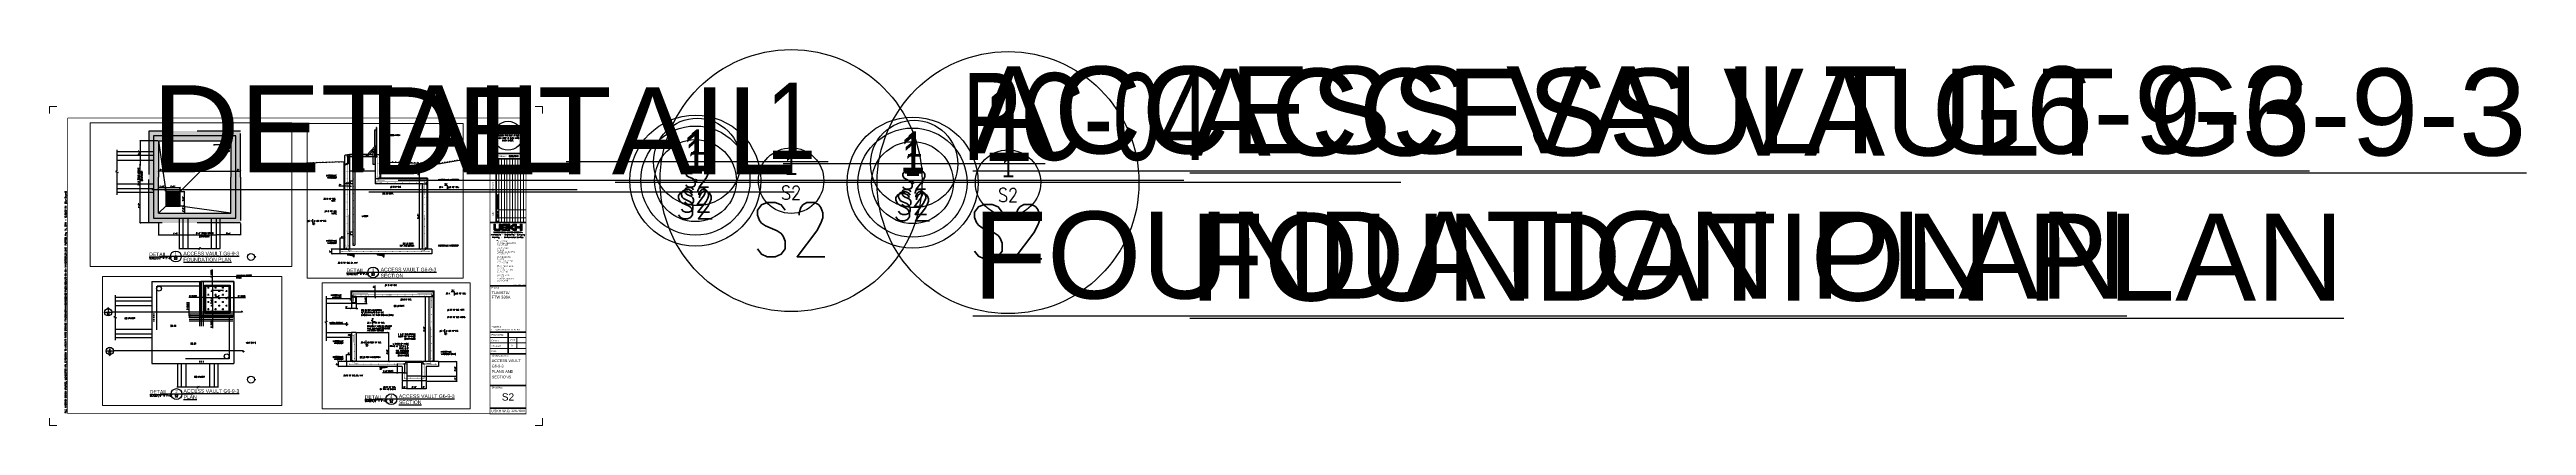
# Paper-space layout 'Layout1' of a CAD drawing. Header units: inches. Extents: x 0 to 171, y 0 to 26.
# The model-space entities are those that its viewports show. They can reach past a viewport. Long polylines and large blocks are cut down to what shows.
import ezdxf
from ezdxf.enums import TextEntityAlignment as Align

# ---------------------------------------------------------------- set-up
doc = ezdxf.new("R2010")
doc.units = ezdxf.units.IN
doc.header["$MEASUREMENT"] = 0
doc.linetypes.add('DEFAULT', pattern=[0])
doc.linetypes.add('HIDDEN2', pattern=[0.1875, 0.125, -0.0625])
for name, color, linetype in [('0 @ 1', 7, 'Continuous'), ('0 @ 24', 7, 'Continuous'), ('0 @ 30', 7, 'Continuous'), ('0 @ 32', 7, 'Continuous'), ('0 @ 40', 7, 'Continuous'), ('0 @ 48', 7, 'Continuous'), ('0 @ 96', 7, 'Continuous'), ('C50', 1, 'DEFAULT'), ('COE-01', 1, 'Continuous'), ('COE-01-HIDDEN', 1, 'HIDDEN2'), ('COE-02', 2, 'Continuous'), ('COE-03', 3, 'Continuous'), ('COE-04', 4, 'Continuous'), ('DEFAULT', 7, 'DEFAULT'), ('DT-TEXT', 141, 'Continuous'), ('FH-TITLE', 151, 'Continuous'), ('FH-TITLE @ 1', 151, 'Continuous'), ('FH-TITLE @ 24', 151, 'Continuous'), ('FH-TITLE @ 30', 151, 'Continuous'), ('FH-TITLE @ 32', 151, 'Continuous'), ('FH-TITLE @ 40', 151, 'Continuous'), ('FH-TITLE @ 48', 151, 'Continuous'), ('FH-TITLE @ 96', 151, 'Continuous'), ('MU-NOTES', 11, 'Continuous'), ('S-DETL-PN01', 2, 'Continuous'), ('S-DETL-PN01-HIDE', 3, 'HIDDEN2'), ('S-DETL-PN02', 4, 'Continuous'), ('S-DETL-PN03', 1, 'Continuous'), ('S-DIM', 2, 'Continuous'), ('S-EXISTING', 13, 'Continuous'), ('S-FOOTING', 2, 'HIDDEN2'), ('SNFILL', 3, 'Continuous')]:
    doc.layers.add(name, color=color, linetype=linetype)
for name, color, linetype, lineweight in [('1267800TB_USKH 22x34$0$X-ANNO-TTLB-BRDR', 1, 'Continuous', 50), ('1267800TB_USKH 22x34$0$X-ANNO-TTLB-BRDR-TRIM', 15, 'Continuous', 18), ('1267800TB_USKH 22x34$0$X-ANNO-TTLB-LOGO-USKH', 3, 'Continuous', 18), ('1267800TB_USKH 22x34$0$X-ANNO-TTLB-LWT1', 8, 'Continuous', 18), ('1267800TB_USKH 22x34$0$X-ANNO-TTLB-LWT2', 4, 'Continuous', 35), ('1267800TB_USKH 22x34$0$X-ANNO-TTLB-LWT3', 1, 'Continuous', 50), ('1267800TB_USKH 22x34$0$X-ANNO-TTLB-TEXT-ADRS-USKH', 4, 'Continuous', 35), ('1267800TB_USKH 22x34$0$X-ANNO-TTLB-TXT1', 2, 'Continuous', 18), ('1267800TB_USKH 22x34$0$X-ANNO-TTLB-TXT2', 4, 'Continuous', 35), ('1267800TB_USKH 22x34$0$X-ANNO-TTLB-TXT3', 7, 'Continuous', 50), ('X-ANNO-TTLB-TXT2', 4, 'Continuous', 35), ('X-ANNO-TTLB-TXT3', 7, 'Continuous', 50), ('X-ANNO-TTLB-TXT4', 6, 'Continuous', 70)]:
    doc.layers.add(name, color=color, linetype=linetype, lineweight=lineweight)
doc.layers.add('1267800TB_USKH 22x34$0$X-ANNO-TTLB-NPLT', color=7, linetype='Continuous', lineweight=18, plot=False)
doc.styles.add('1267800TB_USKH 22x34$0$X-TTLB-Arial', font='arial.ttf')
doc.styles.add('1267800TB_USKH 22x34$0$X-TTLB-Logo-USKH', font='ROMANS.shx')
doc.styles.add('1267800TB_USKH 22x34$0$X-TTLB-RomanS', font='romans.shx')
doc.styles.add('3_32', font='romans.shx', dxfattribs={"width": 0.8})
doc.styles.add('BOLD', font='arial.ttf')
doc.styles.add('DAI1-8', font='romans.shx', dxfattribs={"width": 0.8, "height": 0.125})
doc.styles.add('ROMANS', font='36', dxfattribs={"width": 0.9})
doc.styles.add('RomanS_not anno', font='romans.shx', dxfattribs={"width": 0.85})
doc.styles.get("Standard").update_dxf_attribs({"font": 'romans.shx'})
doc.styles.add('X-TTLB-Arial', font='arial.ttf')
doc.dimstyles.new('LEADER', dxfattribs={"dimtxt": 0.09375, "dimasz": 0.125, "dimexe": 0.03125, "dimexo": 0.03125, "dimgap": 0.03125, "dimtad": 1, "dimdec": 5, "dimzin": 3, "dimdsep": 46, "dimlunit": 4, "dimtxsty": '3_32', "dimblk": 'ARCHTICK', "dimcen": 0.09, "dimclrt": 4, "dimadec": 0, "dimazin": 0, "dimtfac": 1, "dimtdec": 5, "dimtmove": 0, "dimatfit": 0, "dimfxl": 0.03125, "dimfrac": 2, "dimtolj": 1, "dimtzin": 0, "dimarcsym": 0})

# ---------------------------------------------------------------- blocks, each defined once
blk = doc.blocks.new('_ArchTick')
at = {"color": 0, "linetype": 'ByBlock', "const_width": 0.15}
blk.add_lwpolyline([(-0.5, -0.5), (0.5, 0.5)], dxfattribs=at)
blk = doc.blocks.new('*D2')
at = {"layer": 'Defpoints', "color": 0, "transparency": 16777216}
for p in [(9.88, 13.14), (11.51, 13.14), (11.51, 13.14)]:
    blk.add_point(p, dxfattribs=at)
at = {"layer": 'MU-NOTES', "color": 0, "lineweight": -2, "transparency": 16777216}
blk.add_line((9.88, 13.14), (11.51, 13.14), dxfattribs=at)
at = {"layer": 'MU-NOTES', "color": 0, "lineweight": -2, "transparency": 16777216, "xscale": 0.125, "yscale": 0.125, "zscale": 0.125, "rotation": 180}
blk.add_blockref('_ArchTick', (9.88, 13.14), dxfattribs=at)
at = {"layer": 'MU-NOTES', "color": 0, "lineweight": -2, "transparency": 16777216, "xscale": 0.125, "yscale": 0.125, "zscale": 0.125}
blk.add_blockref('_ArchTick', (11.51, 13.14), dxfattribs=at)
at = {"layer": 'MU-NOTES', "transparency": 16777216, "insert": (10.7, 13.24), "char_height": 0.0938, "attachment_point": 5, "style": '3_32'}
blk.add_mtext('\\A1;3\'-3" (FIELD VERIFY)', dxfattribs=at)
blk = doc.blocks.new('TARGETCF')
at = {"color": 0}
blk.add_solid([(0, -0.118904), (0.134053, -0.000018), (0, 0.118904), (0.134053, -0.000018)], dxfattribs=at)
blk = doc.blocks.new('TARGETBF')
at = {"color": 0}
for points in [[(0, 0.25), (0.09, 0.25), (0, 0.33), (0.09, 0.25)], [(0.07, 0.24), (0.11, 0.24), (0, 0.25), (0.09, 0.25)], [(0, 0.25), (0.09, 0.25), (0, 0.25), (0.09, 0.25)], [(0.11, 0.22), (0.12, 0.22), (0.07, 0.24), (0.11, 0.24)], [(0.14, 0.21), (0.14, 0.21), (0.11, 0.22), (0.12, 0.22)], [(0.14, 0.21), (0.14, 0.21), (0.17, 0.19), (0.14, 0.21)], [(0.19, 0.16), (0.19, 0.16), (0.17, 0.19), (0.19, 0.16)], [(0.21, 0.13), (0.23, 0.13), (0.2, 0.15), (0.21, 0.15)], [(0.22, 0.12), (0.24, 0.12), (0.21, 0.13), (0.23, 0.13)], [(0.23, 0.1), (0.26, 0.1), (0.22, 0.12), (0.24, 0.12)], [(0.23, 0.09), (0.28, 0.09), (0.23, 0.1), (0.26, 0.1)], [(0.24, 0.07), (0.29, 0.07), (0.23, 0.09), (0.28, 0.09)], [(0.24, 0.06), (0.31, 0.06), (0.24, 0.07), (0.29, 0.07)], [(0.25, 0.04), (0.33, 0.04), (0.24, 0.06), (0.31, 0.06)], [(0.25, 0.03), (0.34, 0.03), (0.25, 0.04), (0.33, 0.04)], [(0.25, 0.01), (0.36, 0.01), (0.25, 0.03), (0.34, 0.03)], [(0.25, 0), (0.38, 0), (0.25, 0.01), (0.36, 0.01)], [(0.25, 0), (0.38, 0), (0.25, 0), (0.38, 0)], [(0.09, -0.26), (0, -0.25), (0.1, -0.24), (0.07, -0.24)], [(0, -0.33), (0, -0.25), (0.09, -0.26), (0, -0.25)], [(0.1, -0.24), (0.07, -0.24), (0.12, -0.23), (0.11, -0.23)], [(0.11, -0.23), (0.12, -0.23), (0.13, -0.21), (0.14, -0.21)], [(0.16, -0.2), (0.16, -0.2), (0.17, -0.18), (0.16, -0.2)], [(0.17, -0.18), (0.19, -0.17), (0.17, -0.18)], [(0.17, -0.18), (0.19, -0.17), (0.17, -0.18), (0.19, -0.17)], [(0.19, -0.17), (0.21, -0.15), (0.19, -0.17), (0.2, -0.15)], [(0.2, -0.15), (0.21, -0.15), (0.21, -0.14), (0.22, -0.14)], [(0.21, -0.14), (0.22, -0.14), (0.22, -0.12), (0.24, -0.12)], [(0.22, -0.12), (0.24, -0.12), (0.23, -0.11), (0.26, -0.11)], [(0.23, -0.09), (0.27, -0.09), (0.24, -0.08), (0.29, -0.08)], [(0.23, -0.11), (0.26, -0.11), (0.23, -0.09), (0.27, -0.09)], [(0.24, -0.06), (0.31, -0.06), (0.25, -0.05), (0.32, -0.05)], [(0.24, -0.08), (0.29, -0.08), (0.24, -0.06), (0.31, -0.06)], [(0.25, -0.02), (0.36, -0.02), (0.25, 0), (0.38, 0)], [(0.25, -0.03), (0.34, -0.03), (0.25, -0.02), (0.36, -0.02)], [(0.25, -0.05), (0.32, -0.05), (0.25, -0.03), (0.34, -0.03)]]:
    blk.add_solid(points, dxfattribs=at)
blk = doc.blocks.new('ARTAG')
at = {"color": 0}
blk.add_line((-0.25, 0), (0.25, 0), dxfattribs=at)
blk.add_circle((0, 0), 0.25, dxfattribs=at)
at = {"style": 'DAI1-8', "width": 0.8, "flags": 8}
for tag, p in [('TA00-1', (0, 0.1)), ('TA00-2', (0, -0.1))]:
    blk.add_attdef(tag, text='', height=0.125, dxfattribs=at).set_placement(p, align=Align.MIDDLE)
blk = doc.blocks.new('*D6')
at = {"layer": 'Defpoints', "color": 0, "transparency": 16777216}
for p in [(20.04, 12.9), (20.04, 12.16), (20.37, 12.16)]:
    blk.add_point(p, dxfattribs=at)
at = {"layer": 'MU-NOTES', "color": 0, "lineweight": -2, "transparency": 16777216}
for p, q in [((20.04, 12.2), (20.04, 12.93)), ((20.37, 12.9), (20.04, 12.9)), ((20.37, 12.2), (20.37, 12.93))]:
    blk.add_line(p, q, dxfattribs=at)
at = {"layer": 'MU-NOTES', "color": 0, "lineweight": -2, "transparency": 16777216, "xscale": 0.125, "yscale": 0.125, "zscale": 0.125, "rotation": 180}
blk.add_blockref('_ArchTick', (20.04, 12.9), dxfattribs=at)
at = {"layer": 'MU-NOTES', "color": 0, "lineweight": -2, "transparency": 16777216, "xscale": 0.125, "yscale": 0.125, "zscale": 0.125}
blk.add_blockref('_ArchTick', (20.37, 12.9), dxfattribs=at)
at = {"layer": 'MU-NOTES', "transparency": 16777216, "insert": (20.2, 12.99), "char_height": 0.0938, "attachment_point": 5, "style": '3_32'}
blk.add_mtext('\\A1;8"', dxfattribs=at)
blk = doc.blocks.new('*D7')
at = {"layer": 'Defpoints', "color": 0, "transparency": 16777216}
for p in [(20.04, 12.16), (19.45, 11.83), (20.04, 11.83)]:
    blk.add_point(p, dxfattribs=at)
at = {"layer": 'MU-NOTES', "color": 0, "lineweight": -2, "transparency": 16777216}
for p, q in [((20, 12.16), (19.42, 12.16)), ((19.45, 12.16), (19.45, 11.83)), ((20, 11.83), (19.42, 11.83))]:
    blk.add_line(p, q, dxfattribs=at)
at = {"layer": 'MU-NOTES', "color": 0, "lineweight": -2, "transparency": 16777216, "xscale": 0.125, "yscale": 0.125, "zscale": 0.125}
for p, rotation in [((19.45, 12.16), 90), ((19.45, 11.83), 270)]:
    blk.add_blockref('_ArchTick', p, dxfattribs=dict(at, rotation=rotation))
at = {"layer": 'MU-NOTES', "transparency": 16777216, "insert": (19.36, 12), "char_height": 0.0938, "attachment_point": 5, "rotation": 90, "style": '3_32'}
blk.add_mtext('\\A1;8"', dxfattribs=at)
blk = doc.blocks.new('*D8')
at = {"layer": 'Defpoints', "color": 0, "transparency": 16777216}
for p in [(20.37, 16.49), (20.37, 16.44), (20.7, 16.44)]:
    blk.add_point(p, dxfattribs=at)
at = {"layer": 'MU-NOTES', "color": 0, "lineweight": -2, "transparency": 16777216}
for p, q in [((20.37, 16.49), (19.95, 16.49)), ((20.37, 16.47), (20.37, 16.52)), ((20.7, 16.49), (20.37, 16.49)), ((20.7, 16.47), (20.7, 16.52)), ((20.7, 16.49), (20.83, 16.49))]:
    blk.add_line(p, q, dxfattribs=at)
at = {"layer": 'MU-NOTES', "color": 0, "lineweight": -2, "transparency": 16777216, "xscale": 0.125, "yscale": 0.125, "zscale": 0.125}
blk.add_blockref('_ArchTick', (20.37, 16.49), dxfattribs=at)
at = {"layer": 'MU-NOTES', "color": 0, "lineweight": -2, "transparency": 16777216, "xscale": 0.125, "yscale": 0.125, "zscale": 0.125, "rotation": 180}
blk.add_blockref('_ArchTick', (20.7, 16.49), dxfattribs=at)
at = {"layer": 'MU-NOTES', "transparency": 16777216, "insert": (20.04, 16.58), "char_height": 0.0938, "attachment_point": 5, "style": '3_32'}
blk.add_mtext('\\A1;8"', dxfattribs=at)
blk = doc.blocks.new('*D9')
at = {"layer": 'Defpoints', "color": 0, "transparency": 16777216}
for p in [(25.47, 17), (25.47, 16.66), (25.53, 17)]:
    blk.add_point(p, dxfattribs=at)
at = {"layer": 'MU-NOTES', "color": 0, "lineweight": -2, "transparency": 16777216}
for p, q in [((25.53, 17), (25.53, 17.41)), ((25.5, 17), (25.56, 17)), ((25.5, 16.66), (25.56, 16.66)), ((25.53, 16.66), (25.53, 17)), ((25.53, 16.66), (25.53, 16.54))]:
    blk.add_line(p, q, dxfattribs=at)
at = {"layer": 'MU-NOTES', "color": 0, "lineweight": -2, "transparency": 16777216, "xscale": 0.125, "yscale": 0.125, "zscale": 0.125}
for p, rotation in [((25.53, 17), 270), ((25.53, 16.66), 90)]:
    blk.add_blockref('_ArchTick', p, dxfattribs=dict(at, rotation=rotation))
at = {"layer": 'MU-NOTES', "transparency": 16777216, "insert": (25.45, 17.33), "char_height": 0.0938, "attachment_point": 5, "rotation": 90, "style": '3_32'}
blk.add_mtext('\\A1;8"', dxfattribs=at)
blk = doc.blocks.new('*D10')
at = {"layer": 'Defpoints', "color": 0, "transparency": 16777216}
for p in [(20.7, 17.56), (22.45, 17.56), (22.45, 17.56)]:
    blk.add_point(p, dxfattribs=at)
at = {"layer": 'MU-NOTES', "color": 0, "lineweight": -2, "transparency": 16777216}
blk.add_line((20.7, 17.56), (22.45, 17.56), dxfattribs=at)
at = {"layer": 'MU-NOTES', "color": 0, "lineweight": -2, "transparency": 16777216, "xscale": 0.125, "yscale": 0.125, "zscale": 0.125, "rotation": 180}
blk.add_blockref('_ArchTick', (20.7, 17.56), dxfattribs=at)
at = {"layer": 'MU-NOTES', "color": 0, "lineweight": -2, "transparency": 16777216, "xscale": 0.125, "yscale": 0.125, "zscale": 0.125}
blk.add_blockref('_ArchTick', (22.45, 17.56), dxfattribs=at)
at = {"layer": 'MU-NOTES', "transparency": 16777216, "insert": (21.58, 17.65), "char_height": 0.0938, "attachment_point": 5, "style": '3_32'}
blk.add_mtext('\\A1;3\'-6"', dxfattribs=at)
blk = doc.blocks.new('*D11')
at = {"layer": 'Defpoints', "color": 0, "transparency": 16777216}
for p in [(22.4, 9.23), (22.4, 8.9), (22.46, 9.23)]:
    blk.add_point(p, dxfattribs=at)
at = {"layer": 'MU-NOTES', "color": 0, "lineweight": -2, "transparency": 16777216}
for p, q in [((22.43, 9.23), (22.49, 9.23)), ((22.43, 8.9), (22.49, 8.9)), ((22.46, 9.23), (22.46, 9.65)), ((22.46, 8.9), (22.46, 9.23)), ((22.46, 8.9), (22.46, 8.77))]:
    blk.add_line(p, q, dxfattribs=at)
at = {"layer": 'MU-NOTES', "color": 0, "lineweight": -2, "transparency": 16777216, "xscale": 0.125, "yscale": 0.125, "zscale": 0.125}
for p, rotation in [((22.46, 9.23), 270), ((22.46, 8.9), 90)]:
    blk.add_blockref('_ArchTick', p, dxfattribs=dict(at, rotation=rotation))
at = {"layer": 'MU-NOTES', "transparency": 16777216, "insert": (22.37, 9.56), "char_height": 0.0938, "attachment_point": 5, "rotation": 90, "style": '3_32'}
blk.add_mtext('\\A1;8"', dxfattribs=at)
blk = doc.blocks.new('*D12')
at = {"layer": 'Defpoints', "color": 0, "transparency": 16777216}
for p in [(20.49, 4.87), (20.49, 4.4), (20.83, 4.4)]:
    blk.add_point(p, dxfattribs=at)
at = {"layer": 'MU-NOTES', "color": 0, "lineweight": -2, "transparency": 16777216}
for p, q in [((20.49, 4.43), (20.49, 4.9)), ((20.83, 4.87), (20.49, 4.87)), ((20.83, 4.43), (20.83, 4.9))]:
    blk.add_line(p, q, dxfattribs=at)
at = {"layer": 'MU-NOTES', "color": 0, "lineweight": -2, "transparency": 16777216, "xscale": 0.125, "yscale": 0.125, "zscale": 0.125, "rotation": 180}
blk.add_blockref('_ArchTick', (20.49, 4.87), dxfattribs=at)
at = {"layer": 'MU-NOTES', "color": 0, "lineweight": -2, "transparency": 16777216, "xscale": 0.125, "yscale": 0.125, "zscale": 0.125}
blk.add_blockref('_ArchTick', (20.83, 4.87), dxfattribs=at)
at = {"layer": 'MU-NOTES', "transparency": 16777216, "insert": (20.66, 4.96), "char_height": 0.0938, "attachment_point": 5, "style": '3_32'}
blk.add_mtext('\\A1;8"', dxfattribs=at)
blk = doc.blocks.new('*D13')
at = {"layer": 'Defpoints', "color": 0, "transparency": 16777216}
for p in [(19.91, 4.06), (20.49, 4.4), (20.49, 4.06)]:
    blk.add_point(p, dxfattribs=at)
at = {"layer": 'MU-NOTES', "color": 0, "lineweight": -2, "transparency": 16777216}
for p, q in [((20.46, 4.4), (19.88, 4.4)), ((20.46, 4.06), (19.88, 4.06)), ((19.91, 4.4), (19.91, 4.06))]:
    blk.add_line(p, q, dxfattribs=at)
at = {"layer": 'MU-NOTES', "color": 0, "lineweight": -2, "transparency": 16777216, "xscale": 0.125, "yscale": 0.125, "zscale": 0.125}
for p, rotation in [((19.91, 4.4), 90), ((19.91, 4.06), 270)]:
    blk.add_blockref('_ArchTick', p, dxfattribs=dict(at, rotation=rotation))
at = {"layer": 'MU-NOTES', "transparency": 16777216, "insert": (19.82, 4.23), "char_height": 0.0938, "attachment_point": 5, "rotation": 90, "style": '3_32'}
blk.add_mtext('\\A1;8"', dxfattribs=at)
blk = doc.blocks.new('*D14')
at = {"layer": 'Defpoints', "color": 0, "transparency": 16777216}
for p in [(20.83, 8.65), (21.16, 8.65), (20.83, 8.07)]:
    blk.add_point(p, dxfattribs=at)
at = {"layer": 'MU-NOTES', "color": 0, "lineweight": -2, "transparency": 16777216}
for p, q in [((20.83, 8.62), (20.83, 8.04)), ((21.16, 8.62), (21.16, 8.04)), ((20.83, 8.07), (20.41, 8.07)), ((21.16, 8.07), (20.83, 8.07)), ((21.16, 8.07), (21.28, 8.07))]:
    blk.add_line(p, q, dxfattribs=at)
at = {"layer": 'MU-NOTES', "color": 0, "lineweight": -2, "transparency": 16777216, "xscale": 0.125, "yscale": 0.125, "zscale": 0.125}
blk.add_blockref('_ArchTick', (20.83, 8.07), dxfattribs=at)
at = {"layer": 'MU-NOTES', "color": 0, "lineweight": -2, "transparency": 16777216, "xscale": 0.125, "yscale": 0.125, "zscale": 0.125, "rotation": 180}
blk.add_blockref('_ArchTick', (21.16, 8.07), dxfattribs=at)
at = {"layer": 'MU-NOTES', "transparency": 16777216, "insert": (20.49, 8.15), "char_height": 0.0938, "attachment_point": 5, "style": '3_32'}
blk.add_mtext('\\A1;8"', dxfattribs=at)
blk = doc.blocks.new('*D15')
at = {"layer": 'Defpoints', "color": 0, "transparency": 16777216}
for p in [(9.64, 7.56), (9.72, 7.68), (9.72, 7.56)]:
    blk.add_point(p, dxfattribs=at)
at = {"layer": 'MU-NOTES', "color": 0, "lineweight": -2, "transparency": 16777216}
for p, q in [((9.69, 7.68), (9.61, 7.68)), ((9.69, 7.56), (9.61, 7.56)), ((9.64, 7.68), (9.64, 8.5)), ((9.64, 7.56), (9.64, 7.68)), ((9.64, 7.56), (9.64, 7.43))]:
    blk.add_line(p, q, dxfattribs=at)
at = {"layer": 'MU-NOTES', "color": 0, "lineweight": -2, "transparency": 16777216, "xscale": 0.125, "yscale": 0.125, "zscale": 0.125}
for p, rotation in [((9.64, 7.68), 270), ((9.64, 7.56), 90)]:
    blk.add_blockref('_ArchTick', p, dxfattribs=dict(at, rotation=rotation))
at = {"layer": 'MU-NOTES', "transparency": 16777216, "insert": (9.54, 8.22), "char_height": 0.0938, "attachment_point": 5, "rotation": 90, "style": '3_32'}
blk.add_mtext('\\A1;3" (TYP.)', dxfattribs=at)
blk = doc.blocks.new('*D16')
at = {"layer": 'Defpoints', "color": 0, "transparency": 16777216}
for p in [(10.43, 8.81), (10.43, 8.75), (10.76, 8.75)]:
    blk.add_point(p, dxfattribs=at)
at = {"layer": 'MU-NOTES', "color": 0, "lineweight": -2, "transparency": 16777216}
for p, q in [((10.43, 8.81), (9.62, 8.81)), ((10.43, 8.78), (10.43, 8.84)), ((10.76, 8.81), (10.43, 8.81)), ((10.76, 8.78), (10.76, 8.84)), ((10.76, 8.81), (10.89, 8.81))]:
    blk.add_line(p, q, dxfattribs=at)
at = {"layer": 'MU-NOTES', "color": 0, "lineweight": -2, "transparency": 16777216, "xscale": 0.125, "yscale": 0.125, "zscale": 0.125}
blk.add_blockref('_ArchTick', (10.43, 8.81), dxfattribs=at)
at = {"layer": 'MU-NOTES', "color": 0, "lineweight": -2, "transparency": 16777216, "xscale": 0.125, "yscale": 0.125, "zscale": 0.125, "rotation": 180}
blk.add_blockref('_ArchTick', (10.76, 8.81), dxfattribs=at)
at = {"layer": 'MU-NOTES', "transparency": 16777216, "insert": (9.9, 8.9), "char_height": 0.0938, "attachment_point": 5, "style": '3_32'}
blk.add_mtext('\\A1;8" RISER', dxfattribs=at)
blk = doc.blocks.new('*D17')
at = {"layer": 'Defpoints', "color": 0, "transparency": 16777216}
for p in [(10.76, 8.81), (12.39, 8.81), (12.39, 8.81)]:
    blk.add_point(p, dxfattribs=at)
at = {"layer": 'MU-NOTES', "color": 0, "lineweight": -2, "transparency": 16777216}
blk.add_line((10.76, 8.81), (12.39, 8.81), dxfattribs=at)
at = {"layer": 'MU-NOTES', "color": 0, "lineweight": -2, "transparency": 16777216, "xscale": 0.125, "yscale": 0.125, "zscale": 0.125, "rotation": 180}
blk.add_blockref('_ArchTick', (10.76, 8.81), dxfattribs=at)
at = {"layer": 'MU-NOTES', "color": 0, "lineweight": -2, "transparency": 16777216, "xscale": 0.125, "yscale": 0.125, "zscale": 0.125}
blk.add_blockref('_ArchTick', (12.39, 8.81), dxfattribs=at)
at = {"layer": 'MU-NOTES', "transparency": 16777216, "insert": (11.57, 8.9), "char_height": 0.0938, "attachment_point": 5, "style": '3_32'}
blk.add_mtext('\\A1;3\'-3"', dxfattribs=at)
blk = doc.blocks.new('*D18')
at = {"layer": 'Defpoints', "color": 0, "transparency": 16777216}
for p in [(12.39, 8.81), (12.72, 8.81), (12.72, 8.81)]:
    blk.add_point(p, dxfattribs=at)
at = {"layer": 'MU-NOTES', "color": 0, "lineweight": -2, "transparency": 16777216}
for p, q in [((12.39, 8.81), (12.26, 8.81)), ((12.39, 8.81), (12.72, 8.81)), ((12.72, 8.81), (13.53, 8.81))]:
    blk.add_line(p, q, dxfattribs=at)
at = {"layer": 'MU-NOTES', "color": 0, "lineweight": -2, "transparency": 16777216, "xscale": 0.125, "yscale": 0.125, "zscale": 0.125}
blk.add_blockref('_ArchTick', (12.39, 8.81), dxfattribs=at)
at = {"layer": 'MU-NOTES', "color": 0, "lineweight": -2, "transparency": 16777216, "xscale": 0.125, "yscale": 0.125, "zscale": 0.125, "rotation": 180}
blk.add_blockref('_ArchTick', (12.72, 8.81), dxfattribs=at)
at = {"layer": 'MU-NOTES', "transparency": 16777216, "insert": (13.25, 8.9), "char_height": 0.0938, "attachment_point": 5, "style": '3_32'}
blk.add_mtext('\\A1;8" RISER', dxfattribs=at)
blk = doc.blocks.new('*D19')
at = {"layer": 'Defpoints', "color": 0, "transparency": 16777216}
for p in [(11.25, 9.93), (11.25, 9.6), (11.25, 9.6)]:
    blk.add_point(p, dxfattribs=at)
at = {"layer": 'MU-NOTES', "color": 0, "lineweight": -2, "transparency": 16777216}
for p, q in [((11.25, 9.93), (11.25, 10.74)), ((11.25, 9.6), (11.25, 9.93)), ((11.25, 9.6), (11.25, 9.47))]:
    blk.add_line(p, q, dxfattribs=at)
at = {"layer": 'MU-NOTES', "color": 0, "lineweight": -2, "transparency": 16777216, "xscale": 0.125, "yscale": 0.125, "zscale": 0.125}
for p, rotation in [((11.25, 9.93), 270), ((11.25, 9.6), 90)]:
    blk.add_blockref('_ArchTick', p, dxfattribs=dict(at, rotation=rotation))
at = {"layer": 'MU-NOTES', "transparency": 16777216, "insert": (11.17, 10.46), "char_height": 0.0938, "attachment_point": 5, "rotation": 90, "style": '3_32'}
blk.add_mtext('\\A1;8" RISER', dxfattribs=at)
blk = doc.blocks.new('*D20')
at = {"layer": 'Defpoints', "color": 0, "transparency": 16777216}
for p in [(11.25, 9.6), (11.25, 7.85), (11.25, 7.85)]:
    blk.add_point(p, dxfattribs=at)
at = {"layer": 'S-DIM', "color": 0, "lineweight": -2, "transparency": 16777216}
blk.add_line((11.25, 9.6), (11.25, 7.85), dxfattribs=at)
at = {"layer": 'S-DIM', "color": 0, "lineweight": -2, "transparency": 16777216, "xscale": 0.125, "yscale": 0.125, "zscale": 0.125}
for p, rotation in [((11.25, 9.6), 90), ((11.25, 7.85), 270)]:
    blk.add_blockref('_ArchTick', p, dxfattribs=dict(at, rotation=rotation))
at = {"layer": 'S-DIM', "color": 4, "transparency": 16777216, "insert": (11.17, 8.54), "char_height": 0.0938, "attachment_point": 5, "rotation": 90, "style": '3_32'}
blk.add_mtext('\\A1;3\'-6"', dxfattribs=at)
blk = doc.blocks.new('*D21')
at = {"layer": 'Defpoints', "color": 0, "transparency": 16777216}
for p in [(11.25, 7.85), (11.25, 7.52), (11.25, 7.52)]:
    blk.add_point(p, dxfattribs=at)
at = {"layer": 'MU-NOTES', "color": 0, "lineweight": -2, "transparency": 16777216}
for p, q in [((11.25, 7.85), (11.25, 7.97)), ((11.25, 7.85), (11.25, 7.52)), ((11.25, 7.52), (11.25, 6.71))]:
    blk.add_line(p, q, dxfattribs=at)
at = {"layer": 'MU-NOTES', "color": 0, "lineweight": -2, "transparency": 16777216, "xscale": 0.125, "yscale": 0.125, "zscale": 0.125}
for p, rotation in [((11.25, 7.85), 270), ((11.25, 7.52), 90)]:
    blk.add_blockref('_ArchTick', p, dxfattribs=dict(at, rotation=rotation))
at = {"layer": 'MU-NOTES', "color": 4, "transparency": 16777216, "insert": (11.17, 6.99), "char_height": 0.0938, "attachment_point": 5, "rotation": 90, "style": '3_32'}
blk.add_mtext('\\A1;8" RISER', dxfattribs=at)
blk = doc.blocks.new('ELEVTAG')
at = {"layer": 'S-DIM'}
for p, q in [((0, 0), (-0.13, 0)), ((0, 0.13), (0, 0)), ((0, 0), (0.13, 0)), ((0, 0), (0, -0.13))]:
    blk.add_line(p, q, dxfattribs=at)
blk.add_circle((0, 0), 0.0625, dxfattribs=at)
for points in [[(0, 0), (-0.06, 0.03), (-0.04, 0.05)], [(0, 0), (-0.06, 0), (-0.06, 0.03)], [(0, 0), (-0.04, 0.05), (-0.02, 0.06)], [(0, 0), (-0.02, 0.06), (0, 0.06)], [(0, 0), (0.06, 0), (0.06, -0.03)], [(0.06, -0.03), (0.04, -0.05), (0, 0)], [(0, 0), (0.04, -0.05), (0.02, -0.06)], [(0, 0), (0.02, -0.06), (0, -0.06)]]:
    blk.add_solid(points, dxfattribs=at)
blk = doc.blocks.new('*D23')
at = {"layer": 'Defpoints', "color": 0, "transparency": 16777216}
for p in [(25.93, 8.9), (25.93, 8.9), (25.93, 4.4)]:
    blk.add_point(p, dxfattribs=at)
at = {"layer": 'MU-NOTES', "color": 0, "lineweight": -2, "transparency": 16777216}
blk.add_line((25.93, 4.4), (25.93, 8.9), dxfattribs=at)
at = {"layer": 'MU-NOTES', "color": 0, "lineweight": -2, "transparency": 16777216, "xscale": 0.125, "yscale": 0.125, "zscale": 0.125}
for p, rotation in [((25.93, 8.9), 90), ((25.93, 4.4), 270)]:
    blk.add_blockref('_ArchTick', p, dxfattribs=dict(at, rotation=rotation))
at = {"layer": 'MU-NOTES', "transparency": 16777216, "insert": (25.85, 6.65), "char_height": 0.0938, "attachment_point": 5, "rotation": 90, "style": '3_32'}
blk.add_mtext('\\A1;9\'-0"', dxfattribs=at)
blk = doc.blocks.new('1267800TB_USKH 22x34$0$USKH_LOGO')
at = {"layer": '1267800TB_USKH 22x34$0$X-ANNO-TTLB-LOGO-USKH'}
h = blk.add_hatch(color=256, dxfattribs=at)
edge = h.paths.add_edge_path()
edge.add_arc((-0.62, 0.16), 0.13, -90, 0, ccw=False)
edge.add_line((-0.62, 0.03), (-0.85, 0.03))
edge.add_arc((-0.85, 0.16), 0.13, 180, 270, ccw=False)
edge.add_line((-0.98, 0.16), (-0.98, 0.47))
edge.add_line((-0.98, 0.47), (-0.86, 0.47))
edge.add_line((-0.86, 0.47), (-0.86, 0.2))
edge.add_arc((-0.8, 0.2), 0.06, 180, 270)
edge.add_line((-0.8, 0.14), (-0.73, 0.14))
edge.add_line((-0.73, 0.14), (-0.66, 0.14))
edge.add_arc((-0.66, 0.2), 0.06, 270, 360)
edge.add_line((-0.6, 0.2), (-0.6, 0.47))
edge.add_line((-0.6, 0.47), (-0.49, 0.47))
edge.add_line((-0.49, 0.47), (-0.49, 0.16))
h = blk.add_hatch(color=256, dxfattribs=at)
edge = h.paths.add_edge_path()
edge.add_line((-0.3, 0.3), (-0.12, 0.29))
edge.add_arc((-0.13, 0.12), 0.175, 63.1474, 88, ccw=False)
edge.add_arc((-0.1, 0.16), 0.121, 0.0074, 63.1548, ccw=False)
edge.add_line((0.02, 0.16), (0.02, 0.16))
edge.add_arc((-0.1, 0.16), 0.121, -63.1474, 0, ccw=False)
edge.add_arc((-0.13, 0.21), 0.175, 270.0001, 296.8526, ccw=False)
edge.add_line((-0.13, 0.03), (-0.38, 0.03))
edge.add_arc((-0.38, 0.13), 0.096, 192.618, 270, ccw=False)
edge.add_arc((-0.62, 0.16), 0.151, 338.7046, 360.4565)
edge.add_line((-0.46, 0.17), (-0.36, 0.17))
edge.add_line((-0.36, 0.17), (-0.36, 0.16))
edge.add_arc((-0.32, 0.16), 0.04, 180, 270)
edge.add_line((-0.32, 0.12), (-0.17, 0.12))
edge.add_arc((-0.17, 0.21), 0.0825, 270, 296.8526)
edge.add_arc((-0.15, 0.16), 0.0294, 296.8526, 360)
edge.add_line((-0.12, 0.16), (-0.12, 0.17))
edge.add_arc((-0.15, 0.17), 0.0294, 0, 63.1474)
edge.add_arc((-0.17, 0.12), 0.0825, 63.1474, 88)
edge.add_line((-0.17, 0.2), (-0.24, 0.2))
edge.add_line((-0.24, 0.2), (-0.36, 0.21))
edge.add_arc((-0.36, 0.38), 0.173, 243.1474, 270, ccw=False)
edge.add_arc((-0.38, 0.33), 0.12, 227.3553, 243.1474, ccw=False)
edge.add_line((-0.46, 0.24), (-0.46, 0.43))
edge.add_arc((-0.38, 0.34), 0.12, 116.8526, 132.6447, ccw=False)
edge.add_arc((-0.36, 0.3), 0.173, 90, 116.8526, ccw=False)
edge.add_line((-0.36, 0.47), (-0.09, 0.47))
edge.add_arc((-0.09, 0.37), 0.096, 0, 90, ccw=False)
edge.add_line((0, 0.37), (0, 0.34))
edge.add_line((0, 0.34), (-0.12, 0.34))
edge.add_line((-0.12, 0.34), (-0.12, 0.34))
edge.add_arc((-0.16, 0.34), 0.04, 0, 90)
edge.add_line((-0.16, 0.38), (-0.3, 0.38))
edge.add_arc((-0.3, 0.3), 0.0825, 90, 116.8526)
edge.add_arc((-0.33, 0.34), 0.0294, 116.8526, 180)
edge.add_line((-0.36, 0.34), (-0.36, 0.33))
edge.add_arc((-0.33, 0.33), 0.0294, 180, 243.1474)
edge.add_arc((-0.3, 0.38), 0.0825, 243.1474, 270)
h = blk.add_hatch(color=256, dxfattribs=at)
edge = h.paths.add_edge_path()
edge.add_line((0.04, 0.16), (0.04, 0.16))
edge.add_arc((-0.1, 0.16), 0.143, 0.0083, 50.0817)
edge.add_line((-0.01, 0.27), (-0.01, 0.3))
edge.add_line((-0.01, 0.3), (-0.01, 0.32))
edge.add_line((-0.01, 0.32), (0.02, 0.32))
edge.add_line((0.02, 0.32), (0.02, 0.36))
edge.add_arc((-0.26, 0.35), 0.283, 0.7098, 8.2043)
edge.add_arc((-0.09, 0.38), 0.114, 8.4453, 45.7497)
edge.add_line((-0.01, 0.46), (-0.01, 0.47))
edge.add_line((-0.01, 0.47), (0.12, 0.47))
edge.add_line((0.12, 0.47), (0.12, 0.31))
edge.add_line((0.12, 0.31), (0.17, 0.31))
edge.add_line((0.17, 0.31), (0.36, 0.47))
edge.add_line((0.36, 0.47), (0.54, 0.47))
edge.add_line((0.54, 0.47), (0.29, 0.26))
edge.add_line((0.29, 0.26), (0.55, 0.03))
edge.add_line((0.55, 0.03), (0.37, 0.03))
edge.add_line((0.37, 0.03), (0.17, 0.2))
edge.add_line((0.17, 0.2), (0.12, 0.2))
edge.add_line((0.12, 0.2), (0.12, 0.03))
edge.add_line((0.12, 0.03), (-0.04, 0.03))
edge.add_arc((-0.1, 0.16), 0.143, 297.0585, 360)
for points in [[(0.97, 0.47), (0.85, 0.47), (0.85, 0.31), (0.59, 0.31), (0.59, 0.47), (0.57, 0.47), (0.47, 0.39), (0.47, 0.13), (0.58, 0.03), (0.59, 0.03), (0.59, 0.2), (0.85, 0.2), (0.85, 0.03), (0.97, 0.03)], [(-0.91, -0.05), (-0.9, -0.05), (-0.9, -0.08), (-0.86, -0.08), (-0.86, -0.05), (-0.85, -0.05), (-0.85, -0.11), (-0.86, -0.11), (-0.86, -0.08), (-0.9, -0.08), (-0.9, -0.11), (-0.91, -0.11)], [(-0.68, -0.11), (-0.68, -0.05), (-0.63, -0.05), (-0.63, -0.06), (-0.67, -0.06), (-0.67, -0.08), (-0.65, -0.08), (-0.65, -0.08), (-0.67, -0.08), (-0.67, -0.11), (-0.63, -0.11), (-0.63, -0.11)], [(-0.52, -0.05), (-0.51, -0.05), (-0.48, -0.1), (-0.46, -0.05), (-0.45, -0.05), (-0.48, -0.11), (-0.49, -0.11)], [(-0.44, -0.05), (-0.43, -0.05), (-0.43, -0.11), (-0.44, -0.11)], [(-0.34, -0.05), (-0.33, -0.05), (-0.33, -0.11), (-0.34, -0.11)], [(-0.17, -0.1), (-0.17, -0.05), (-0.17, -0.05), (-0.17, -0.11), (-0.17, -0.11), (-0.21, -0.07), (-0.21, -0.11), (-0.22, -0.11), (-0.22, -0.05), (-0.22, -0.05), (-0.19, -0.08)], [(0.05, -0.1), (0.05, -0.05), (0.06, -0.05), (0.06, -0.11), (0.05, -0.11), (0.01, -0.07), (0.01, -0.11), (0, -0.11), (0, -0.05), (0.01, -0.05), (0.04, -0.08)], [(0.08, -0.05), (0.09, -0.05), (0.09, -0.11), (0.08, -0.11)], [(0.12, -0.11), (0.11, -0.11), (0.11, -0.05), (0.16, -0.05), (0.16, -0.06), (0.12, -0.06), (0.12, -0.08), (0.15, -0.08), (0.15, -0.08), (0.12, -0.08)], [(0.17, -0.05), (0.18, -0.05), (0.18, -0.11), (0.17, -0.11)], [(0.2, -0.11), (0.2, -0.05), (0.25, -0.05), (0.25, -0.06), (0.21, -0.06), (0.21, -0.08), (0.24, -0.08), (0.24, -0.08), (0.21, -0.08), (0.21, -0.11), (0.25, -0.11), (0.25, -0.11)], [(0.88, -0.05), (0.89, -0.05), (0.89, -0.08), (0.93, -0.08), (0.93, -0.05), (0.94, -0.05), (0.94, -0.11), (0.93, -0.11), (0.93, -0.08), (0.89, -0.08), (0.89, -0.11), (0.88, -0.11)]]:
    blk.add_hatch(color=256, dxfattribs=at).paths.add_polyline_path(points)
h = blk.add_hatch(color=256, dxfattribs=at)
edge = h.paths.add_edge_path()
edge.add_line((-0.95, -0.08), (-0.97, -0.08))
edge.add_line((-0.97, -0.08), (-0.97, -0.06))
edge.add_line((-0.97, -0.06), (-0.94, -0.06))
edge.add_line((-0.94, -0.06), (-0.94, -0.07))
edge.add_line((-0.94, -0.07), (-0.93, -0.06))
edge.add_line((-0.93, -0.06), (-0.93, -0.06))
edge.add_arc((-0.94, -0.06), 0.0143, 358.8957, 387.9801)
edge.add_arc((-0.94, -0.06), 0.00726, 29.7287, 79.6825)
edge.add_arc((-0.94, -0.07), 0.0207, 75.92, 89.6732)
edge.add_line((-0.94, -0.05), (-0.97, -0.05))
edge.add_arc((-0.97, -0.06), 0.0134, 87.1425, 118.7523)
edge.add_arc((-0.97, -0.06), 0.0085, 123.6532, 173.9701)
edge.add_arc((-0.92, -0.07), 0.0628, 172.1993, 177.3315)
edge.add_line((-0.98, -0.06), (-0.98, -0.07))
edge.add_arc((-0.95, -0.07), 0.0275, 179.6484, 196.5936)
edge.add_arc((-0.97, -0.08), 0.00745, 196.123, 261.5403)
edge.add_arc((-0.97, -0.07), 0.0196, 256.9826, 266.9285)
edge.add_line((-0.97, -0.09), (-0.95, -0.09))
edge.add_line((-0.95, -0.09), (-0.94, -0.09))
edge.add_line((-0.94, -0.09), (-0.94, -0.11))
edge.add_line((-0.94, -0.11), (-0.97, -0.11))
edge.add_line((-0.97, -0.11), (-0.97, -0.1))
edge.add_line((-0.97, -0.1), (-0.98, -0.1))
edge.add_line((-0.98, -0.1), (-0.98, -0.1))
edge.add_arc((-0.97, -0.1), 0.0143, 178.8957, 207.9801)
edge.add_arc((-0.97, -0.11), 0.00726, 209.7287, 259.6825)
edge.add_arc((-0.97, -0.09), 0.0207, 255.92, 269.6732)
edge.add_line((-0.97, -0.11), (-0.94, -0.11))
edge.add_arc((-0.94, -0.1), 0.0134, 267.1425, 298.7523)
edge.add_arc((-0.94, -0.11), 0.0085, 303.6532, 353.9701)
edge.add_arc((-0.99, -0.1), 0.0628, 352.1993, 357.3315)
edge.add_line((-0.93, -0.1), (-0.93, -0.09))
edge.add_arc((-0.96, -0.09), 0.0328, 359.6716, 375.1956)
edge.add_arc((-0.94, -0.08), 0.00745, 16.123, 81.5403)
edge.add_arc((-0.94, -0.1), 0.0196, 76.9826, 86.9285)
edge.add_line((-0.94, -0.08), (-0.95, -0.08))
h = blk.add_hatch(color=256, dxfattribs=at)
h.paths.add_polyline_path([(-0.82, -0.09), (-0.8, -0.06), (-0.79, -0.09)], flags=16)
h.paths.add_polyline_path([(-0.84, -0.11), (-0.81, -0.05), (-0.8, -0.05), (-0.77, -0.11), (-0.78, -0.11), (-0.78, -0.1), (-0.82, -0.1), (-0.83, -0.11)])
h = blk.add_hatch(color=256, dxfattribs=at)
edge = h.paths.add_edge_path(flags=16)
edge.add_line((-0.72, -0.08), (-0.75, -0.08))
edge.add_line((-0.75, -0.08), (-0.75, -0.06))
edge.add_line((-0.75, -0.06), (-0.72, -0.06))
edge.add_arc((-0.72, -0.06), 0.005, 0, 90, ccw=False)
edge.add_line((-0.71, -0.06), (-0.71, -0.07))
edge.add_arc((-0.72, -0.07), 0.005, -90, 0, ccw=False)
edge = h.paths.add_edge_path()
edge.add_arc((-0.71, -0.06), 0.0102, 0, 90, ccw=False)
edge.add_line((-0.7, -0.06), (-0.7, -0.08))
edge.add_arc((-0.71, -0.08), 0.0102, -90, 0, ccw=False)
edge.add_line((-0.71, -0.09), (-0.72, -0.09))
edge.add_line((-0.72, -0.09), (-0.7, -0.11))
edge.add_line((-0.7, -0.11), (-0.71, -0.11))
edge.add_line((-0.71, -0.11), (-0.73, -0.09))
edge.add_line((-0.73, -0.09), (-0.75, -0.09))
edge.add_line((-0.75, -0.09), (-0.75, -0.11))
edge.add_line((-0.75, -0.11), (-0.76, -0.11))
edge.add_line((-0.76, -0.11), (-0.76, -0.05))
edge.add_line((-0.76, -0.05), (-0.71, -0.05))
h = blk.add_hatch(color=256, dxfattribs=at)
edge = h.paths.add_edge_path()
edge.add_arc((-0.61, -0.08), 0.0484, -15.3094, 0.7084, ccw=False)
edge.add_arc((-0.58, -0.09), 0.0243, 289.8873, 345.9492, ccw=False)
edge.add_arc((-0.59, -0.07), 0.0416, 271.2607, 289.364, ccw=False)
edge.add_line((-0.59, -0.11), (-0.62, -0.11))
edge.add_line((-0.62, -0.11), (-0.62, -0.05))
edge.add_line((-0.62, -0.05), (-0.59, -0.05))
edge.add_arc((-0.59, -0.09), 0.0422, 70.7033, 88.5396, ccw=False)
edge.add_arc((-0.58, -0.07), 0.0243, 14.0508, 70.1127, ccw=False)
edge.add_arc((-0.61, -0.08), 0.0484, -0.7084, 15.3094, ccw=False)
edge.add_line((-0.56, -0.08), (-0.56, -0.08))
edge = h.paths.add_edge_path(flags=16)
edge.add_arc((-0.59, -0.07), 0.0338, 272.0058, 289.1657)
edge.add_arc((-0.58, -0.09), 0.0155, 290.0589, 346.2872)
edge.add_arc((-0.61, -0.08), 0.0395, 344.5406, 360.7084)
edge.add_arc((-0.61, -0.08), 0.0395, 359.2916, 375.4594)
edge.add_arc((-0.58, -0.07), 0.0155, 13.7128, 69.9411)
edge.add_arc((-0.59, -0.09), 0.0338, 70.8343, 87.9942)
edge.add_line((-0.59, -0.06), (-0.61, -0.06))
edge.add_line((-0.61, -0.06), (-0.61, -0.11))
edge.add_line((-0.61, -0.11), (-0.59, -0.11))
edge.add_line((-0.59, -0.11), (-0.59, -0.11))
h = blk.add_hatch(color=256, dxfattribs=at)
edge = h.paths.add_edge_path()
edge.add_line((-0.38, -0.08), (-0.4, -0.08))
edge.add_line((-0.4, -0.08), (-0.4, -0.06))
edge.add_line((-0.4, -0.06), (-0.37, -0.06))
edge.add_line((-0.37, -0.06), (-0.37, -0.07))
edge.add_line((-0.37, -0.07), (-0.36, -0.06))
edge.add_line((-0.36, -0.06), (-0.36, -0.06))
edge.add_arc((-0.37, -0.06), 0.0143, 358.8957, 387.9801)
edge.add_arc((-0.37, -0.06), 0.00726, 29.7287, 79.6825)
edge.add_arc((-0.37, -0.07), 0.0207, 75.92, 89.6732)
edge.add_line((-0.37, -0.05), (-0.4, -0.05))
edge.add_arc((-0.4, -0.06), 0.0134, 87.1425, 118.7523)
edge.add_arc((-0.4, -0.06), 0.0085, 123.6532, 173.9701)
edge.add_arc((-0.35, -0.07), 0.0628, 172.1993, 177.3315)
edge.add_line((-0.41, -0.06), (-0.41, -0.07))
edge.add_arc((-0.38, -0.07), 0.0275, 179.6484, 196.5936)
edge.add_arc((-0.4, -0.08), 0.00745, 196.123, 261.5403)
edge.add_arc((-0.4, -0.07), 0.0196, 256.9826, 266.9285)
edge.add_line((-0.4, -0.09), (-0.38, -0.09))
edge.add_line((-0.38, -0.09), (-0.37, -0.09))
edge.add_line((-0.37, -0.09), (-0.37, -0.11))
edge.add_line((-0.37, -0.11), (-0.4, -0.11))
edge.add_line((-0.4, -0.11), (-0.4, -0.1))
edge.add_line((-0.4, -0.1), (-0.41, -0.1))
edge.add_line((-0.41, -0.1), (-0.41, -0.1))
edge.add_arc((-0.4, -0.1), 0.0143, 178.8957, 207.9801)
edge.add_arc((-0.4, -0.11), 0.00726, 209.7287, 259.6825)
edge.add_arc((-0.4, -0.09), 0.0207, 255.92, 269.6732)
edge.add_line((-0.4, -0.11), (-0.37, -0.11))
edge.add_arc((-0.37, -0.1), 0.0134, 267.1425, 298.7523)
edge.add_arc((-0.37, -0.11), 0.0085, 303.6532, 353.9701)
edge.add_arc((-0.42, -0.1), 0.0628, 352.1993, 357.3315)
edge.add_line((-0.36, -0.1), (-0.36, -0.09))
edge.add_arc((-0.39, -0.09), 0.0328, 359.6716, 375.1956)
edge.add_arc((-0.37, -0.08), 0.00745, 16.123, 81.5403)
edge.add_arc((-0.37, -0.1), 0.0196, 76.9826, 86.9285)
edge.add_line((-0.37, -0.08), (-0.38, -0.08))
h = blk.add_hatch(color=256, dxfattribs=at)
h.paths.add_polyline_path([(-0.28, -0.06), (-0.3, -0.06), (-0.3, -0.11), (-0.28, -0.11), (-0.25, -0.11), (-0.25, -0.06)], flags=16)
edge = h.paths.add_edge_path()
edge.add_line((-0.28, -0.11), (-0.29, -0.11))
edge.add_arc((-0.29, -0.09), 0.0214, 252.8676, 269.8221, ccw=False)
edge.add_arc((-0.3, -0.11), 0.00835, 213.3431, 250.84, ccw=False)
edge.add_arc((-0.29, -0.1), 0.0186, 179.1347, 204.7587, ccw=False)
edge.add_line((-0.31, -0.1), (-0.31, -0.08))
edge.add_line((-0.31, -0.08), (-0.31, -0.06))
edge.add_arc((-0.29, -0.06), 0.0186, 155.2413, 180.8653, ccw=False)
edge.add_arc((-0.3, -0.06), 0.00835, 109.16, 146.6569, ccw=False)
edge.add_arc((-0.29, -0.07), 0.0214, 90.1779, 107.1324, ccw=False)
edge.add_line((-0.29, -0.05), (-0.28, -0.05))
edge.add_line((-0.28, -0.05), (-0.26, -0.05))
edge.add_arc((-0.26, -0.07), 0.0214, 72.8676, 89.8221, ccw=False)
edge.add_arc((-0.25, -0.06), 0.00835, 33.3431, 70.84, ccw=False)
edge.add_arc((-0.26, -0.06), 0.0186, -0.8653, 24.7587, ccw=False)
edge.add_line((-0.25, -0.06), (-0.25, -0.08))
edge.add_line((-0.25, -0.08), (-0.25, -0.1))
edge.add_arc((-0.26, -0.1), 0.0186, -24.7587, 0.8653, ccw=False)
edge.add_arc((-0.25, -0.11), 0.00835, 289.16, 326.6569, ccw=False)
edge.add_arc((-0.26, -0.09), 0.0214, 270.1779, 287.1324, ccw=False)
edge.add_line((-0.26, -0.11), (-0.28, -0.11))
h = blk.add_hatch(color=256, dxfattribs=at)
edge = h.paths.add_edge_path()
edge.add_arc((-0.12, -0.11), 0.00258, -90, 0, ccw=False)
edge.add_line((-0.12, -0.11), (-0.13, -0.11))
edge.add_arc((-0.13, -0.11), 0.00258, 180, 270, ccw=False)
edge.add_line((-0.13, -0.11), (-0.13, -0.1))
edge.add_arc((-0.13, -0.1), 0.002, 90, 180, ccw=False)
edge.add_line((-0.13, -0.1), (-0.12, -0.1))
edge.add_arc((-0.12, -0.1), 0.002, 0, 90, ccw=False)
edge.add_line((-0.12, -0.1), (-0.12, -0.11))
h = blk.add_hatch(color=256, dxfattribs=at)
edge = h.paths.add_edge_path()
edge.add_line((-0.03, -0.05), (-0.02, -0.05))
edge.add_line((-0.02, -0.05), (-0.02, -0.08))
edge.add_line((-0.02, -0.08), (-0.02, -0.1))
edge.add_arc((-0.04, -0.1), 0.0186, -24.7587, 0.8653, ccw=False)
edge.add_arc((-0.03, -0.11), 0.00835, 289.16, 326.6569, ccw=False)
edge.add_arc((-0.03, -0.09), 0.0214, 270.1779, 287.1324, ccw=False)
edge.add_line((-0.03, -0.11), (-0.05, -0.11))
edge.add_line((-0.05, -0.11), (-0.06, -0.11))
edge.add_arc((-0.06, -0.09), 0.0214, 252.8676, 269.8221, ccw=False)
edge.add_arc((-0.07, -0.11), 0.00835, 213.3431, 250.84, ccw=False)
edge.add_arc((-0.06, -0.1), 0.0186, 179.1347, 204.7587, ccw=False)
edge.add_line((-0.08, -0.1), (-0.08, -0.08))
edge.add_line((-0.08, -0.08), (-0.08, -0.05))
edge.add_line((-0.08, -0.05), (-0.07, -0.05))
edge.add_line((-0.07, -0.05), (-0.07, -0.11))
edge.add_line((-0.07, -0.11), (-0.05, -0.11))
edge.add_line((-0.05, -0.11), (-0.03, -0.11))
edge.add_line((-0.03, -0.11), (-0.03, -0.05))
h = blk.add_hatch(color=256, dxfattribs=at)
edge = h.paths.add_edge_path()
edge.add_arc((0.28, -0.08), 0.0484, -15.3094, 0.7084, ccw=False)
edge.add_arc((0.3, -0.09), 0.0243, 289.8873, 345.9492, ccw=False)
edge.add_arc((0.3, -0.07), 0.0416, 271.2607, 289.364, ccw=False)
edge.add_line((0.3, -0.11), (0.27, -0.11))
edge.add_line((0.27, -0.11), (0.27, -0.05))
edge.add_line((0.27, -0.05), (0.3, -0.05))
edge.add_arc((0.3, -0.09), 0.0422, 70.7033, 88.5396, ccw=False)
edge.add_arc((0.3, -0.07), 0.0243, 14.0508, 70.1127, ccw=False)
edge.add_arc((0.28, -0.08), 0.0484, -0.7084, 15.3094, ccw=False)
edge.add_line((0.33, -0.08), (0.33, -0.08))
edge = h.paths.add_edge_path(flags=16)
edge.add_arc((0.3, -0.07), 0.0338, 272.0058, 289.1657)
edge.add_arc((0.3, -0.09), 0.0155, 290.0589, 346.2872)
edge.add_arc((0.28, -0.08), 0.0395, 344.5406, 360.7084)
edge.add_arc((0.28, -0.08), 0.0395, 359.2916, 375.4594)
edge.add_arc((0.3, -0.07), 0.0155, 13.7128, 69.9411)
edge.add_arc((0.3, -0.09), 0.0338, 70.8343, 87.9942)
edge.add_line((0.3, -0.06), (0.28, -0.06))
edge.add_line((0.28, -0.06), (0.28, -0.11))
edge.add_line((0.28, -0.11), (0.3, -0.11))
edge.add_line((0.3, -0.11), (0.3, -0.11))
h = blk.add_hatch(color=256, dxfattribs=at)
h.paths.add_polyline_path([(0.37, -0.11), (0.4, -0.05), (0.41, -0.05), (0.44, -0.11), (0.43, -0.11), (0.42, -0.1), (0.39, -0.1), (0.38, -0.11)])
h.paths.add_polyline_path([(0.39, -0.09), (0.4, -0.06), (0.42, -0.09)], flags=16)
h = blk.add_hatch(color=256, dxfattribs=at)
edge = h.paths.add_edge_path(flags=16)
edge.add_line((0.49, -0.08), (0.46, -0.08))
edge.add_line((0.46, -0.08), (0.46, -0.06))
edge.add_line((0.46, -0.06), (0.49, -0.06))
edge.add_arc((0.49, -0.06), 0.005, 0, 90, ccw=False)
edge.add_line((0.49, -0.06), (0.49, -0.07))
edge.add_arc((0.49, -0.07), 0.005, -90, 0, ccw=False)
edge = h.paths.add_edge_path()
edge.add_line((0.49, -0.09), (0.46, -0.09))
edge.add_line((0.46, -0.09), (0.46, -0.11))
edge.add_line((0.46, -0.11), (0.45, -0.11))
edge.add_line((0.45, -0.11), (0.45, -0.05))
edge.add_line((0.45, -0.05), (0.49, -0.05))
edge.add_arc((0.49, -0.06), 0.0102, 0, 90, ccw=False)
edge.add_line((0.5, -0.06), (0.5, -0.08))
edge.add_arc((0.49, -0.08), 0.0102, -90, 0, ccw=False)
h = blk.add_hatch(color=256, dxfattribs=at)
edge = h.paths.add_edge_path(flags=16)
edge.add_line((0.56, -0.08), (0.53, -0.08))
edge.add_line((0.53, -0.08), (0.53, -0.06))
edge.add_line((0.53, -0.06), (0.56, -0.06))
edge.add_arc((0.56, -0.06), 0.005, 0, 90, ccw=False)
edge.add_line((0.56, -0.06), (0.56, -0.07))
edge.add_arc((0.56, -0.07), 0.005, -90, 0, ccw=False)
edge = h.paths.add_edge_path()
edge.add_line((0.56, -0.09), (0.53, -0.09))
edge.add_line((0.53, -0.09), (0.53, -0.11))
edge.add_line((0.53, -0.11), (0.52, -0.11))
edge.add_line((0.52, -0.11), (0.52, -0.05))
edge.add_line((0.52, -0.05), (0.56, -0.05))
edge.add_arc((0.56, -0.06), 0.0102, 0, 90, ccw=False)
edge.add_line((0.57, -0.06), (0.57, -0.08))
edge.add_arc((0.56, -0.08), 0.0102, -90, 0, ccw=False)
h = blk.add_hatch(color=256, dxfattribs=at)
edge = h.paths.add_edge_path(flags=16)
edge.add_line((0.63, -0.08), (0.6, -0.08))
edge.add_line((0.6, -0.08), (0.6, -0.06))
edge.add_line((0.6, -0.06), (0.63, -0.06))
edge.add_arc((0.63, -0.06), 0.005, 0, 90, ccw=False)
edge.add_line((0.63, -0.06), (0.63, -0.07))
edge.add_arc((0.63, -0.07), 0.005, -90, 0, ccw=False)
edge = h.paths.add_edge_path()
edge.add_arc((0.63, -0.06), 0.0102, 0, 90, ccw=False)
edge.add_line((0.64, -0.06), (0.64, -0.08))
edge.add_arc((0.63, -0.08), 0.0102, -90, 0, ccw=False)
edge.add_line((0.63, -0.09), (0.62, -0.09))
edge.add_line((0.62, -0.09), (0.64, -0.11))
edge.add_line((0.64, -0.11), (0.63, -0.11))
edge.add_line((0.63, -0.11), (0.61, -0.09))
edge.add_line((0.61, -0.09), (0.6, -0.09))
edge.add_line((0.6, -0.09), (0.6, -0.11))
edge.add_line((0.6, -0.11), (0.59, -0.11))
edge.add_line((0.59, -0.11), (0.59, -0.05))
edge.add_line((0.59, -0.05), (0.63, -0.05))
h = blk.add_hatch(color=256, dxfattribs=at)
h.paths.add_polyline_path([(0.69, -0.06), (0.67, -0.06), (0.67, -0.11), (0.69, -0.11), (0.71, -0.11), (0.71, -0.06)], flags=16)
edge = h.paths.add_edge_path()
edge.add_line((0.69, -0.11), (0.67, -0.11))
edge.add_arc((0.67, -0.09), 0.0214, 252.8676, 269.8221, ccw=False)
edge.add_arc((0.67, -0.11), 0.00835, 213.3431, 250.84, ccw=False)
edge.add_arc((0.68, -0.1), 0.0186, 179.1347, 204.7587, ccw=False)
edge.add_line((0.66, -0.1), (0.66, -0.08))
edge.add_line((0.66, -0.08), (0.66, -0.06))
edge.add_arc((0.68, -0.06), 0.0186, 155.2413, 180.8653, ccw=False)
edge.add_arc((0.67, -0.06), 0.00835, 109.16, 146.6569, ccw=False)
edge.add_arc((0.67, -0.07), 0.0214, 90.1779, 107.1324, ccw=False)
edge.add_line((0.67, -0.05), (0.69, -0.05))
edge.add_line((0.69, -0.05), (0.71, -0.05))
edge.add_arc((0.71, -0.07), 0.0214, 72.8676, 89.8221, ccw=False)
edge.add_arc((0.71, -0.06), 0.00835, 33.3431, 70.84, ccw=False)
edge.add_arc((0.7, -0.06), 0.0186, -0.8653, 24.7587, ccw=False)
edge.add_line((0.72, -0.06), (0.72, -0.08))
edge.add_line((0.72, -0.08), (0.72, -0.1))
edge.add_arc((0.7, -0.1), 0.0186, -24.7587, 0.8653, ccw=False)
edge.add_arc((0.71, -0.11), 0.00835, 289.16, 326.6569, ccw=False)
edge.add_arc((0.71, -0.09), 0.0214, 270.1779, 287.1324, ccw=False)
edge.add_line((0.71, -0.11), (0.69, -0.11))
h = blk.add_hatch(color=256, dxfattribs=at)
h.paths.add_polyline_path([(0.73, -0.11), (0.76, -0.05), (0.77, -0.05), (0.8, -0.11), (0.79, -0.11), (0.78, -0.1), (0.75, -0.1), (0.74, -0.11)])
h.paths.add_polyline_path([(0.75, -0.09), (0.77, -0.06), (0.78, -0.09)], flags=16)
h = blk.add_hatch(color=256, dxfattribs=at)
edge = h.paths.add_edge_path()
edge.add_line((0.86, -0.07), (0.86, -0.07))
edge.add_line((0.86, -0.07), (0.86, -0.06))
edge.add_line((0.86, -0.06), (0.84, -0.06))
edge.add_line((0.84, -0.06), (0.82, -0.06))
edge.add_line((0.82, -0.06), (0.82, -0.11))
edge.add_line((0.82, -0.11), (0.84, -0.11))
edge.add_line((0.84, -0.11), (0.86, -0.11))
edge.add_line((0.86, -0.11), (0.86, -0.09))
edge.add_line((0.86, -0.09), (0.86, -0.09))
edge.add_line((0.86, -0.09), (0.86, -0.1))
edge.add_arc((0.85, -0.1), 0.0186, -24.7587, 0.8653, ccw=False)
edge.add_arc((0.86, -0.11), 0.00835, 289.16, 326.6569, ccw=False)
edge.add_arc((0.85, -0.09), 0.0214, 270.1779, 287.1324, ccw=False)
edge.add_line((0.85, -0.11), (0.84, -0.11))
edge.add_line((0.84, -0.11), (0.82, -0.11))
edge.add_arc((0.82, -0.09), 0.0214, 252.8676, 269.8221, ccw=False)
edge.add_arc((0.82, -0.11), 0.00835, 213.3431, 250.84, ccw=False)
edge.add_arc((0.83, -0.1), 0.0186, 179.1347, 204.7587, ccw=False)
edge.add_line((0.81, -0.1), (0.81, -0.08))
edge.add_line((0.81, -0.08), (0.81, -0.06))
edge.add_arc((0.83, -0.06), 0.0186, 155.2413, 180.8653, ccw=False)
edge.add_arc((0.82, -0.06), 0.00835, 109.16, 146.6569, ccw=False)
edge.add_arc((0.82, -0.07), 0.0214, 90.1779, 107.1324, ccw=False)
edge.add_line((0.82, -0.05), (0.84, -0.05))
edge.add_line((0.84, -0.05), (0.85, -0.05))
edge.add_arc((0.85, -0.07), 0.0214, 72.8676, 89.8221, ccw=False)
edge.add_arc((0.86, -0.06), 0.00835, 33.3431, 70.84, ccw=False)
edge.add_arc((0.85, -0.06), 0.0186, -0.8653, 24.7587, ccw=False)
edge.add_line((0.86, -0.06), (0.86, -0.07))
h = blk.add_hatch(color=256, dxfattribs=at)
edge = h.paths.add_edge_path()
edge.add_arc((0.99, -0.11), 0.00258, -90, 0, ccw=False)
edge.add_line((0.99, -0.11), (0.98, -0.11))
edge.add_arc((0.98, -0.11), 0.00258, 180, 270, ccw=False)
edge.add_line((0.98, -0.11), (0.98, -0.1))
edge.add_arc((0.98, -0.1), 0.002, 90, 180, ccw=False)
edge.add_line((0.98, -0.1), (0.99, -0.1))
edge.add_arc((0.99, -0.1), 0.002, 0, 90, ccw=False)
edge.add_line((0.99, -0.1), (0.99, -0.11))
blk.add_line((-0.46, 0.25), (-0.46, 0.43), dxfattribs=at)
for points in [[(-0.49, 0.16, -0.414214), (-0.62, 0.03), (-0.85, 0.03, -0.414214), (-0.98, 0.16), (-0.98, 0.47), (-0.86, 0.47), (-0.86, 0.2, 0.414214), (-0.8, 0.14), (-0.73, 0.14), (-0.66, 0.14, 0.414214), (-0.6, 0.2), (-0.6, 0.47), (-0.49, 0.47)], [(0.04, 0.16), (0.04, 0.16, 0.222031), (-0.01, 0.27), (-0.01, 0.3), (-0.01, 0.32), (0.02, 0.32), (0.02, 0.36, 0.032713), (0.02, 0.39, 0.164224), (-0.01, 0.46), (-0.01, 0.47), (0.12, 0.47), (0.12, 0.31), (0.17, 0.31), (0.36, 0.47), (0.54, 0.47), (0.29, 0.26), (0.55, 0.03), (0.37, 0.03), (0.17, 0.2), (0.12, 0.2), (0.12, 0.03), (-0.04, 0.03, 0.281754)], [(-0.95, -0.08), (-0.97, -0.08), (-0.97, -0.06), (-0.94, -0.06), (-0.94, -0.07), (-0.93, -0.06), (-0.93, -0.06, 0.127591), (-0.93, -0.05, 0.221483), (-0.94, -0.05, 0.060082), (-0.94, -0.05), (-0.97, -0.05, 0.138805), (-0.98, -0.05, 0.223146), (-0.98, -0.06, 0.022397), (-0.98, -0.06), (-0.98, -0.07, 0.074072), (-0.98, -0.08, 0.29345), (-0.97, -0.09, 0.043424), (-0.97, -0.09), (-0.95, -0.09), (-0.94, -0.09), (-0.94, -0.11), (-0.97, -0.11), (-0.97, -0.1), (-0.98, -0.1), (-0.98, -0.1, 0.127591), (-0.98, -0.11, 0.221483), (-0.97, -0.11, 0.060082), (-0.97, -0.11), (-0.94, -0.11, 0.138805), (-0.93, -0.11, 0.223146), (-0.93, -0.11, 0.022397), (-0.93, -0.1), (-0.93, -0.09, 0.06784), (-0.93, -0.08, 0.29345), (-0.94, -0.08, 0.043424), (-0.94, -0.08)], [(-0.71, -0.05, -0.414214), (-0.7, -0.06), (-0.7, -0.08, -0.414214), (-0.71, -0.09), (-0.72, -0.09), (-0.7, -0.11), (-0.71, -0.11), (-0.73, -0.09), (-0.75, -0.09), (-0.75, -0.11), (-0.76, -0.11), (-0.76, -0.05), (-0.71, -0.05)], [(-0.72, -0.08), (-0.75, -0.08), (-0.75, -0.06), (-0.72, -0.06, -0.414214), (-0.71, -0.06), (-0.71, -0.07, -0.414214)], [(-0.56, -0.08, -0.070005), (-0.56, -0.09, -0.249615), (-0.57, -0.11, -0.079155), (-0.59, -0.11), (-0.62, -0.11), (-0.62, -0.05), (-0.59, -0.05, -0.077983), (-0.57, -0.05, -0.249615), (-0.56, -0.07, -0.070005), (-0.56, -0.08)], [(-0.59, -0.11, 0.075015), (-0.58, -0.1, 0.250386), (-0.57, -0.09, 0.070663), (-0.57, -0.08, 0.070663), (-0.57, -0.07, 0.250386), (-0.58, -0.06, 0.075015), (-0.59, -0.06), (-0.61, -0.06), (-0.61, -0.11), (-0.59, -0.11)], [(-0.38, -0.08), (-0.4, -0.08), (-0.4, -0.06), (-0.37, -0.06), (-0.37, -0.07), (-0.36, -0.06), (-0.36, -0.06, 0.127591), (-0.36, -0.05, 0.221483), (-0.37, -0.05, 0.060082), (-0.37, -0.05), (-0.4, -0.05, 0.138805), (-0.41, -0.05, 0.223146), (-0.41, -0.06, 0.022397), (-0.41, -0.06), (-0.41, -0.07, 0.074072), (-0.41, -0.08, 0.29345), (-0.4, -0.09, 0.043424), (-0.4, -0.09), (-0.38, -0.09), (-0.37, -0.09), (-0.37, -0.11), (-0.4, -0.11), (-0.4, -0.1), (-0.41, -0.1), (-0.41, -0.1, 0.127591), (-0.41, -0.11, 0.221483), (-0.4, -0.11, 0.060082), (-0.4, -0.11), (-0.37, -0.11, 0.138805), (-0.36, -0.11, 0.223146), (-0.36, -0.11, 0.022397), (-0.36, -0.1), (-0.36, -0.09, 0.06784), (-0.36, -0.08, 0.29345), (-0.37, -0.08, 0.043424), (-0.37, -0.08)], [(-0.28, -0.11), (-0.29, -0.11, -0.074113), (-0.3, -0.11, -0.165087), (-0.3, -0.11, -0.112274), (-0.31, -0.1), (-0.31, -0.08), (-0.31, -0.06, -0.112274), (-0.3, -0.05, -0.165087), (-0.3, -0.05, -0.074113), (-0.29, -0.05), (-0.28, -0.05), (-0.26, -0.05, -0.074113), (-0.25, -0.05, -0.165087), (-0.25, -0.05, -0.112274), (-0.25, -0.06), (-0.25, -0.08), (-0.25, -0.1, -0.112274), (-0.25, -0.11, -0.165087), (-0.25, -0.11, -0.074113), (-0.26, -0.11)], [(-0.12, -0.11, -0.414214), (-0.12, -0.11), (-0.13, -0.11, -0.414214), (-0.13, -0.11), (-0.13, -0.1, -0.414214), (-0.13, -0.1), (-0.12, -0.1, -0.414214), (-0.12, -0.1)], [(-0.03, -0.05), (-0.02, -0.05), (-0.02, -0.08), (-0.02, -0.1, -0.112274), (-0.02, -0.11, -0.165087), (-0.03, -0.11, -0.074113), (-0.03, -0.11), (-0.05, -0.11), (-0.06, -0.11, -0.074113), (-0.07, -0.11, -0.165087), (-0.08, -0.11, -0.112274), (-0.08, -0.1), (-0.08, -0.08), (-0.08, -0.05), (-0.07, -0.05), (-0.07, -0.11), (-0.05, -0.11), (-0.03, -0.11)], [(0.33, -0.08, -0.070005), (0.33, -0.09, -0.249615), (0.31, -0.11, -0.079155), (0.3, -0.11), (0.27, -0.11), (0.27, -0.05), (0.3, -0.05, -0.077983), (0.31, -0.05, -0.249615), (0.33, -0.07, -0.070005), (0.33, -0.08)], [(0.3, -0.11, 0.075015), (0.31, -0.1, 0.250386), (0.32, -0.09, 0.070663), (0.32, -0.08, 0.070663), (0.32, -0.07, 0.250386), (0.31, -0.06, 0.075015), (0.3, -0.06), (0.28, -0.06), (0.28, -0.11), (0.3, -0.11)], [(0.49, -0.09), (0.46, -0.09), (0.46, -0.11), (0.45, -0.11), (0.45, -0.05), (0.49, -0.05, -0.414214), (0.5, -0.06), (0.5, -0.08, -0.414214), (0.49, -0.09)], [(0.49, -0.08), (0.46, -0.08), (0.46, -0.06), (0.49, -0.06, -0.414214), (0.49, -0.06), (0.49, -0.07, -0.414214)], [(0.56, -0.09), (0.53, -0.09), (0.53, -0.11), (0.52, -0.11), (0.52, -0.05), (0.56, -0.05, -0.414214), (0.57, -0.06), (0.57, -0.08, -0.414214), (0.56, -0.09)], [(0.56, -0.08), (0.53, -0.08), (0.53, -0.06), (0.56, -0.06, -0.414214), (0.56, -0.06), (0.56, -0.07, -0.414214)], [(0.63, -0.05, -0.414214), (0.64, -0.06), (0.64, -0.08, -0.414214), (0.63, -0.09), (0.62, -0.09), (0.64, -0.11), (0.63, -0.11), (0.61, -0.09), (0.6, -0.09), (0.6, -0.11), (0.59, -0.11), (0.59, -0.05), (0.63, -0.05)], [(0.63, -0.08), (0.6, -0.08), (0.6, -0.06), (0.63, -0.06, -0.414214), (0.63, -0.06), (0.63, -0.07, -0.414214)], [(0.69, -0.11), (0.67, -0.11, -0.074113), (0.67, -0.11, -0.165087), (0.66, -0.11, -0.112274), (0.66, -0.1), (0.66, -0.08), (0.66, -0.06, -0.112274), (0.66, -0.05, -0.165087), (0.67, -0.05, -0.074113), (0.67, -0.05), (0.69, -0.05), (0.71, -0.05, -0.074113), (0.71, -0.05, -0.165087), (0.72, -0.05, -0.112274), (0.72, -0.06), (0.72, -0.08), (0.72, -0.1, -0.112274), (0.72, -0.11, -0.165087), (0.71, -0.11, -0.074113), (0.71, -0.11)], [(0.86, -0.07), (0.86, -0.07), (0.86, -0.06), (0.84, -0.06), (0.82, -0.06), (0.82, -0.11), (0.84, -0.11), (0.86, -0.11), (0.86, -0.09), (0.86, -0.09), (0.86, -0.1, -0.112274), (0.86, -0.11, -0.165087), (0.86, -0.11, -0.074113), (0.85, -0.11), (0.84, -0.11), (0.82, -0.11, -0.074113), (0.82, -0.11, -0.165087), (0.81, -0.11, -0.112274), (0.81, -0.1), (0.81, -0.08), (0.81, -0.06, -0.112274), (0.81, -0.05, -0.165087), (0.82, -0.05, -0.074113), (0.82, -0.05), (0.84, -0.05), (0.85, -0.05, -0.074113), (0.86, -0.05, -0.165087), (0.86, -0.05, -0.112274), (0.86, -0.06), (0.86, -0.07)], [(0.99, -0.11, -0.414214), (0.99, -0.11), (0.98, -0.11, -0.414214), (0.98, -0.11), (0.98, -0.1, -0.414214), (0.98, -0.1), (0.99, -0.1, -0.414214), (0.99, -0.1)]]:
    blk.add_lwpolyline(points, format="xyb", close=True, dxfattribs=at)
blk.add_lwpolyline([(-0.3, 0.3), (-0.12, 0.29, -0.108867), (-0.05, 0.27, -0.282724), (0.02, 0.16), (0.02, 0.16, -0.282724), (-0.05, 0.05, -0.117705), (-0.13, 0.03), (-0.38, 0.03, -0.351087), (-0.47, 0.11, 0.095197), (-0.46, 0.17), (-0.36, 0.17), (-0.36, 0.16, 0.414214), (-0.32, 0.12), (-0.17, 0.12, 0.117705), (-0.14, 0.13, 0.282724), (-0.12, 0.16), (-0.12, 0.17, 0.282724), (-0.14, 0.19, 0.108867), (-0.17, 0.2), (-0.24, 0.2), (-0.36, 0.21, -0.117705), (-0.44, 0.23, -0.069016), (-0.46, 0.24), (-0.46, 0.43, -0.069016), (-0.44, 0.45, -0.117705), (-0.36, 0.47), (-0.09, 0.47, -0.414214), (0, 0.37), (0, 0.34), (-0.12, 0.34), (-0.12, 0.34, 0.414214), (-0.16, 0.38), (-0.3, 0.38, 0.117705), (-0.34, 0.37, 0.282724), (-0.36, 0.34), (-0.36, 0.33, 0.282724), (-0.34, 0.31, 0.117705), (-0.3, 0.3), (-0.3, 0.3)], format="xyb", dxfattribs=at)
for points in [[(0.97, 0.47), (0.85, 0.47), (0.85, 0.31), (0.59, 0.31), (0.59, 0.47), (0.57, 0.47), (0.47, 0.39), (0.47, 0.13), (0.58, 0.03), (0.59, 0.03), (0.59, 0.2), (0.85, 0.2), (0.85, 0.03), (0.97, 0.03)], [(-0.91, -0.05), (-0.9, -0.05), (-0.9, -0.08), (-0.86, -0.08), (-0.86, -0.05), (-0.85, -0.05), (-0.85, -0.11), (-0.86, -0.11), (-0.86, -0.08), (-0.9, -0.08), (-0.9, -0.11), (-0.91, -0.11)], [(-0.84, -0.11), (-0.81, -0.05), (-0.8, -0.05), (-0.77, -0.11), (-0.78, -0.11), (-0.78, -0.1), (-0.82, -0.1), (-0.83, -0.11)], [(-0.82, -0.09), (-0.8, -0.06), (-0.79, -0.09)], [(-0.68, -0.11), (-0.68, -0.05), (-0.63, -0.05), (-0.63, -0.06), (-0.67, -0.06), (-0.67, -0.08), (-0.65, -0.08), (-0.65, -0.08), (-0.67, -0.08), (-0.67, -0.11), (-0.63, -0.11), (-0.63, -0.11)], [(-0.52, -0.05), (-0.51, -0.05), (-0.48, -0.1), (-0.46, -0.05), (-0.45, -0.05), (-0.48, -0.11), (-0.49, -0.11)], [(-0.44, -0.05), (-0.43, -0.05), (-0.43, -0.11), (-0.44, -0.11)], [(-0.34, -0.05), (-0.33, -0.05), (-0.33, -0.11), (-0.34, -0.11)], [(-0.28, -0.06), (-0.3, -0.06), (-0.3, -0.11), (-0.28, -0.11), (-0.25, -0.11), (-0.25, -0.06)], [(-0.17, -0.1), (-0.17, -0.05), (-0.17, -0.05), (-0.17, -0.11), (-0.17, -0.11), (-0.21, -0.07), (-0.21, -0.11), (-0.22, -0.11), (-0.22, -0.05), (-0.22, -0.05), (-0.19, -0.08)], [(0.05, -0.1), (0.05, -0.05), (0.06, -0.05), (0.06, -0.11), (0.05, -0.11), (0.01, -0.07), (0.01, -0.11), (0, -0.11), (0, -0.05), (0.01, -0.05), (0.04, -0.08)], [(0.08, -0.05), (0.09, -0.05), (0.09, -0.11), (0.08, -0.11)], [(0.12, -0.11), (0.11, -0.11), (0.11, -0.05), (0.16, -0.05), (0.16, -0.06), (0.12, -0.06), (0.12, -0.08), (0.15, -0.08), (0.15, -0.08), (0.12, -0.08), (0.12, -0.11)], [(0.17, -0.05), (0.18, -0.05), (0.18, -0.11), (0.17, -0.11)], [(0.2, -0.11), (0.2, -0.05), (0.25, -0.05), (0.25, -0.06), (0.21, -0.06), (0.21, -0.08), (0.24, -0.08), (0.24, -0.08), (0.21, -0.08), (0.21, -0.11), (0.25, -0.11), (0.25, -0.11)], [(0.37, -0.11), (0.4, -0.05), (0.41, -0.05), (0.44, -0.11), (0.43, -0.11), (0.42, -0.1), (0.39, -0.1), (0.38, -0.11)], [(0.39, -0.09), (0.4, -0.06), (0.42, -0.09)], [(0.39, -0.09), (0.39, -0.09)], [(0.69, -0.06), (0.67, -0.06), (0.67, -0.11), (0.69, -0.11), (0.71, -0.11), (0.71, -0.06)], [(0.73, -0.11), (0.76, -0.05), (0.77, -0.05), (0.8, -0.11), (0.79, -0.11), (0.78, -0.1), (0.75, -0.1), (0.74, -0.11)], [(0.75, -0.09), (0.77, -0.06), (0.78, -0.09)], [(0.88, -0.05), (0.89, -0.05), (0.89, -0.08), (0.93, -0.08), (0.93, -0.05), (0.94, -0.05), (0.94, -0.11), (0.93, -0.11), (0.93, -0.08), (0.89, -0.08), (0.89, -0.11), (0.88, -0.11)]]:
    blk.add_lwpolyline(points, close=True, dxfattribs=at)
for points in [[(-0.94, -0.07), (-0.94, -0.07)], [(-0.82, -0.09), (-0.82, -0.09)], [(-0.37, -0.07), (-0.37, -0.07)], [(0.75, -0.09), (0.75, -0.09)]]:
    blk.add_lwpolyline(points, dxfattribs=at)
at = {"layer": '1267800TB_USKH 22x34$0$X-ANNO-TTLB-NPLT'}
blk.add_line((0, 0), (0, 0), dxfattribs=at)
at = {"layer": '1267800TB_USKH 22x34$0$X-ANNO-TTLB-TXT2', "const_width": 0.02}
for points in [[(-0.48, -0.43, 1), (-0.46, -0.43, 1)], [(-0.36, -0.25, 1), (-0.34, -0.25, 1)], [(0.5, -0.25, 1), (0.52, -0.25, 1)]]:
    blk.add_lwpolyline(points, format="xyb", close=True, dxfattribs=at)
at = {"layer": '1267800TB_USKH 22x34$0$X-ANNO-TTLB-TXT2', "style": '1267800TB_USKH 22x34$0$X-TTLB-Logo-USKH'}
for s, p in [('Architecture', (-1.17, -0.25)), ('Planning', (-1.08, -0.43))]:
    blk.add_text(s, height=0.085, dxfattribs=at).set_placement(p, align=Align.MIDDLE_LEFT)
for s, p in [('Environmental Services', (1.06, -0.43)), ('Engineering', (0.43, -0.25)), ('Surveying', (1.16, -0.25))]:
    blk.add_text(s, height=0.085, dxfattribs=at).set_placement(p, align=Align.MIDDLE_RIGHT)
blk = doc.blocks.new('*U50')
at = {"layer": '1267800TB_USKH 22x34$0$X-ANNO-TTLB-TEXT-ADRS-USKH', "insert": (0, 0), "char_height": 0.08, "width": 1.6504914, "attachment_point": 1, "style": '1267800TB_USKH 22x34$0$X-TTLB-Arial', "bg_fill": 3, "box_fill_scale": 1.1, "bg_fill_color": 256, "bg_fill_transparency": 5951504}
blk.add_mtext("2515 'A' Street\\PAnchorage, Alaska 99503\\P(907) 276-4245\\P{\\H0.625x; \\P}544 4th Avenue,\\PSuite 102\\PFairbanks, Alaska 99701\\P(907) 452-2128\\P{\\H0.625x; \\P}3017 Clinton Drive\\PSuite 201\\PJuneau, Alaska 99801\\P(907) 790-2901\\P{\\H0.625x; \\P}351 W. Parks Highway\\PSuite 200\\PWasilla, Alaska 99654\\P(907) 376-7815\\P{\\H0.625x; \\P}441 W 5th Avenue,\\PSuite 200\\PAnchorage, Alaska 99501\\P(907) 276-5885", dxfattribs=at)
at = {"layer": '1267800TB_USKH 22x34$0$X-ANNO-TTLB-NPLT', "color": 250}
blk.add_lwpolyline([(0, 0.03125), (0, -0.03125), (0, 0), (0.03125, 0), (-0.03125, 0)], dxfattribs=at)
blk = doc.blocks.new('1267800TB_USKH 22x34')
at = {"layer": '1267800TB_USKH 22x34$0$X-ANNO-TTLB-BRDR', "const_width": 0.05}
blk.add_lwpolyline([(1.25, 0.81), (1.25, 21.19)], dxfattribs=at)
blk.add_lwpolyline([(30.38, 21.19), (30.38, 0.8), (32.88, 0.8), (32.88, 21.19)], close=True, dxfattribs=at)
at = {"layer": '1267800TB_USKH 22x34$0$X-ANNO-TTLB-BRDR-TRIM'}
for points in [[(0.5, 22), (0, 22), (0, 21.5)], [(34, 21.5), (34, 22), (33.5, 22)], [(0, 0.5), (0, 0), (0.5, 0)], [(33.5, 0), (34, 0), (34, 0.5)]]:
    blk.add_lwpolyline(points, dxfattribs=at)
at = {"layer": '1267800TB_USKH 22x34$0$X-ANNO-TTLB-LWT1'}
for p, q in [((32.88, 17.87), (30.81, 17.87)), ((31, 18.38), (31, 14)), ((31.19, 18.38), (31.19, 14)), ((31.38, 18.38), (31.38, 14)), ((31.56, 18.38), (31.56, 14)), ((31.75, 18.38), (31.75, 14)), ((31.94, 18.38), (31.94, 14)), ((32.13, 18.38), (32.13, 14)), ((32.31, 18.38), (32.31, 14)), ((32.5, 18.38), (32.5, 14)), ((32.69, 18.38), (32.69, 14)), ((32.88, 14.87), (30.81, 14.87)), ((32.88, 14.31), (30.81, 14.31)), ((30.38, 6.06), (32.88, 6.06)), ((30.38, 5.69), (32.88, 5.69)), ((30.38, 5.31), (32.88, 5.31)), ((32.25, 6.06), (32.25, 5.31))]:
    blk.add_line(p, q, dxfattribs=at)
at = {"layer": '1267800TB_USKH 22x34$0$X-ANNO-TTLB-LWT2'}
for p, q in [((30.81, 18.38), (30.81, 14)), ((31.63, 4.94), (31.63, 6.44))]:
    blk.add_line(p, q, dxfattribs=at)
at = {"layer": '1267800TB_USKH 22x34$0$X-ANNO-TTLB-LWT3'}
for p, q in [((32.88, 18.75), (30.38, 18.75)), ((30.38, 18.38), (32.88, 18.38)), ((30.38, 14), (32.88, 14)), ((30.38, 9.62), (32.88, 9.62)), ((30.38, 6.44), (32.88, 6.44)), ((30.38, 4.94), (32.88, 4.94)), ((30.38, 2.75), (32.88, 2.75)), ((30.38, 1.18), (32.88, 1.18))]:
    blk.add_line(p, q, dxfattribs=at)
at = {"layer": 'Defpoints'}
blk.add_circle((31.63, 19.97), 1, dxfattribs=at)
at = {"layer": '1267800TB_USKH 22x34$0$X-ANNO-TTLB-LOGO-USKH'}
blk.add_blockref('1267800TB_USKH 22x34$0$USKH_LOGO', (31.63, 13.4), dxfattribs=at)
at = {"layer": '1267800TB_USKH 22x34$0$X-ANNO-TTLB-TXT1', "style": '1267800TB_USKH 22x34$0$X-TTLB-Arial'}
blk.add_text('www.USKH.com', height=0.08, dxfattribs=at).set_placement((32.83, 9.64), align=Align.RIGHT)
at = {"layer": '1267800TB_USKH 22x34$0$X-ANNO-TTLB-TXT2', "style": '1267800TB_USKH 22x34$0$X-TTLB-Arial'}
for s, height, p in [('Date Stamped:', 0.11, (30.5, 18.51)), ('Project:', 0.11, (30.5, 9.44)), ('TUNISTA ', 0.108, (30.5, 6.74)), ('FT. WAINWRIGHT, ALASKA', 0.108, (30.5, 6.55)), ('Project Mgr.', 0.115, (30.5, 6.19)), ('Drawn', 0.115, (30.5, 5.79)), ('Checked', 0.115, (30.5, 5.42)), ('Date', 0.115, (30.5, 5.06)), ('Sheet Contents:', 0.115, (30.51, 4.75)), ('Sheet No.:', 0.115, (30.51, 2.56))]:
    blk.add_text(s, height=height, dxfattribs=at).set_placement(p)
for s, p in [('By', (30.58, 18.14)), ('Revision', (30.58, 16.47)), ('Date', (30.58, 14.58))]:
    blk.add_text(s, height=0.11, rotation=90, dxfattribs=at).set_placement(p, align=Align.MIDDLE)
blk.add_text('1267800', height=0.175, dxfattribs=at).set_placement((32.79, 0.92), align=Align.RIGHT)
at = {"layer": '1267800TB_USKH 22x34$0$X-ANNO-TTLB-TXT3', "style": '1267800TB_USKH 22x34$0$X-TTLB-Arial'}
for s, p in [('TUNISTA/', (30.5, 9.06)), ('FTW 336A', (30.5, 8.75))]:
    blk.add_text(s, height=0.194, dxfattribs=at).set_placement(p)
at = {"layer": '1267800TB_USKH 22x34$0$X-ANNO-TTLB-TXT3', "style": '1267800TB_USKH 22x34$0$X-TTLB-Arial', "width": 0.9}
blk.add_text('USKH W.O.', height=0.18, dxfattribs=at).set_placement((30.48, 0.91))
at = {"layer": 'Defpoints', "style": '1267800TB_USKH 22x34$0$X-TTLB-RomanS', "width": 0.85}
for s, p in [('WBLOCK THIS OUT AT 0,0', (31.63, 19.97)), ('THEN XREF IT BACK INTO', (31.63, 19.81)), ('EACH SHEET.', (31.63, 19.64)), ('STAMP', (31.63, 20.13))]:
    blk.add_text(s, height=0.1, dxfattribs=at).set_placement(p, align=Align.MIDDLE)
at = {"layer": '1267800TB_USKH 22x34$0$X-ANNO-TTLB-TEXT-ADRS-USKH'}
blk.add_blockref('*U50', (30.88, 12.75), dxfattribs=at)
at = {"layer": '1267800TB_USKH 22x34$0$X-ANNO-TTLB-TXT1', "insert": (1.06, 0.84), "char_height": 0.1, "attachment_point": 1, "rotation": 90, "style": '1267800TB_USKH 22x34$0$X-TTLB-RomanS', "bg_fill": 3, "box_fill_scale": 1.1, "bg_fill_color": 256, "bg_fill_transparency": 9123196}
blk.add_mtext('FILE: K:\\\\DOY01 DOYON UTILITIES, LLC\\\\233700 UTIL EXTENSION TO AIRCRAFT PARTS STORAGE FTW336A\\\\DRAWINGS\\\\RECEIVED FILES\\\\ASBUILTS 05-04-11\\\\1267800_S1.DWG  PLOTTED: May 11, 2011 - 12:52:32 PM  (Sue Bryant)', dxfattribs=at)
blk = doc.blocks.new('USKH 22x34-TBINFO')
at = {"layer": 'Defpoints'}
blk.add_line((0, 0), (0, 0), dxfattribs=at)
at = {"layer": 'X-ANNO-TTLB-TXT2', "style": 'X-TTLB-Arial', "flags": 4}
for p in [(31.94, 5.5), (31.96, 5.88), (32.56, 5.88), (32.56, 5.5)]:
    blk.add_attdef('XX', text='', height=0.115, dxfattribs=at).set_placement(p, align=Align.MIDDLE_CENTER)
at = {"layer": 'X-ANNO-TTLB-TXT3', "style": 'X-TTLB-Arial', "flags": 4}
for p in [(30.51, 4.38), (30.51, 4), (30.51, 3.62), (30.51, 3.25), (30.51, 2.88)]:
    blk.add_attdef('X', p, '', height=0.188, dxfattribs=at)
at = {"layer": 'X-ANNO-TTLB-TXT4', "style": 'X-TTLB-Arial', "flags": 4}
blk.add_attdef('X', text='', height=0.5, dxfattribs=at).set_placement((31.63, 1.96), align=Align.MIDDLE)
blk = doc.blocks.new('*D26')
at = {"layer": 'Defpoints', "color": 0, "transparency": 16777216}
for p in [(6.25, 17.96), (6.25, 17.96), (6.25, 16.33)]:
    blk.add_point(p, dxfattribs=at)
at = {"layer": 'MU-NOTES', "color": 0, "lineweight": -2, "transparency": 16777216}
blk.add_line((6.25, 16.33), (6.25, 17.96), dxfattribs=at)
at = {"layer": 'MU-NOTES', "color": 0, "lineweight": -2, "transparency": 16777216, "xscale": 0.125, "yscale": 0.125, "zscale": 0.125}
for p, rotation in [((6.25, 17.96), 90), ((6.25, 16.33), 270)]:
    blk.add_blockref('_ArchTick', p, dxfattribs=dict(at, rotation=rotation))
at = {"layer": 'MU-NOTES', "transparency": 16777216, "insert": (6.15, 17.15), "char_height": 0.0938, "attachment_point": 5, "rotation": 90, "style": '3_32'}
blk.add_mtext('\\A1;3\'-3" (FIELD VERIFY)', dxfattribs=at)
blk = doc.blocks.new('*D27')
at = {"layer": 'Defpoints', "color": 0, "transparency": 16777216}
for p in [(7.84, 17.54), (12.84, 17.54), (12.84, 17.54)]:
    blk.add_point(p, dxfattribs=at)
at = {"layer": 'MU-NOTES', "color": 0, "lineweight": -2, "transparency": 16777216}
blk.add_line((7.84, 17.54), (12.84, 17.54), dxfattribs=at)
at = {"layer": 'MU-NOTES', "color": 0, "lineweight": -2, "transparency": 16777216, "xscale": 0.125, "yscale": 0.125, "zscale": 0.125, "rotation": 180}
blk.add_blockref('_ArchTick', (7.84, 17.54), dxfattribs=at)
at = {"layer": 'MU-NOTES', "color": 0, "lineweight": -2, "transparency": 16777216, "xscale": 0.125, "yscale": 0.125, "zscale": 0.125}
blk.add_blockref('_ArchTick', (12.84, 17.54), dxfattribs=at)
at = {"layer": 'MU-NOTES', "transparency": 16777216, "insert": (10.34, 17.63), "char_height": 0.0938, "attachment_point": 5, "style": '3_32'}
blk.add_mtext('\\A1;10\'-0"', dxfattribs=at)
blk = doc.blocks.new('*D28')
at = {"layer": 'Defpoints', "color": 0, "transparency": 16777216}
for p in [(7.51, 17.54), (7.51, 17.54), (7.84, 17.54)]:
    blk.add_point(p, dxfattribs=at)
at = {"layer": 'MU-NOTES', "color": 0, "lineweight": -2, "transparency": 16777216}
blk.add_line((7.84, 17.54), (7.51, 17.54), dxfattribs=at)
at = {"layer": 'MU-NOTES', "color": 0, "lineweight": -2, "transparency": 16777216, "xscale": 0.125, "yscale": 0.125, "zscale": 0.125, "rotation": 180}
blk.add_blockref('_ArchTick', (7.51, 17.54), dxfattribs=at)
at = {"layer": 'MU-NOTES', "color": 0, "lineweight": -2, "transparency": 16777216, "xscale": 0.125, "yscale": 0.125, "zscale": 0.125}
blk.add_blockref('_ArchTick', (7.84, 17.54), dxfattribs=at)
at = {"layer": 'MU-NOTES', "transparency": 16777216, "insert": (7.68, 17.63), "char_height": 0.0938, "attachment_point": 5, "style": '3_32'}
blk.add_mtext('\\A1;8"', dxfattribs=at)
blk = doc.blocks.new('*D29')
at = {"layer": 'Defpoints', "color": 0, "transparency": 16777216}
for p in [(12.84, 17.54), (13.18, 17.54), (13.18, 17.54)]:
    blk.add_point(p, dxfattribs=at)
at = {"layer": 'S-DIM', "color": 0, "lineweight": -2, "transparency": 16777216}
blk.add_line((12.84, 17.54), (13.18, 17.54), dxfattribs=at)
at = {"layer": 'S-DIM', "color": 0, "lineweight": -2, "transparency": 16777216, "xscale": 0.125, "yscale": 0.125, "zscale": 0.125, "rotation": 180}
blk.add_blockref('_ArchTick', (12.84, 17.54), dxfattribs=at)
at = {"layer": 'S-DIM', "color": 0, "lineweight": -2, "transparency": 16777216, "xscale": 0.125, "yscale": 0.125, "zscale": 0.125}
blk.add_blockref('_ArchTick', (13.18, 17.54), dxfattribs=at)
at = {"layer": 'S-DIM', "color": 4, "transparency": 16777216, "insert": (13.01, 17.63), "char_height": 0.0938, "attachment_point": 5, "style": '3_32'}
blk.add_mtext('\\A1;8"', dxfattribs=at)
blk = doc.blocks.new('*D30')
at = {"layer": 'Defpoints', "color": 0, "transparency": 16777216}
for p in [(7.51, 19.63), (6.25, 17.96), (6.25, 17.96)]:
    blk.add_point(p, dxfattribs=at)
at = {"layer": 'MU-NOTES', "color": 0, "lineweight": -2, "transparency": 16777216}
for p, q in [((7.48, 19.63), (6.22, 19.63)), ((6.25, 19.63), (6.25, 17.96))]:
    blk.add_line(p, q, dxfattribs=at)
at = {"layer": 'MU-NOTES', "color": 0, "lineweight": -2, "transparency": 16777216, "xscale": 0.125, "yscale": 0.125, "zscale": 0.125}
for p, rotation in [((6.25, 19.63), 90), ((6.25, 17.96), 270)]:
    blk.add_blockref('_ArchTick', p, dxfattribs=dict(at, rotation=rotation))
at = {"layer": 'MU-NOTES', "transparency": 16777216, "insert": (6.17, 18.79), "char_height": 0.0938, "attachment_point": 5, "rotation": 90, "style": '3_32'}
blk.add_mtext('\\A1;3\'-4"', dxfattribs=at)
blk = doc.blocks.new('*D31')
at = {"layer": 'Defpoints', "color": 0, "transparency": 16777216}
for p in [(6.25, 16.33), (6.25, 16.33), (7.51, 13.96)]:
    blk.add_point(p, dxfattribs=at)
at = {"layer": 'MU-NOTES', "color": 0, "lineweight": -2, "transparency": 16777216}
for p, q in [((6.25, 13.96), (6.25, 16.33)), ((7.48, 13.96), (6.22, 13.96))]:
    blk.add_line(p, q, dxfattribs=at)
at = {"layer": 'MU-NOTES', "color": 0, "lineweight": -2, "transparency": 16777216, "xscale": 0.125, "yscale": 0.125, "zscale": 0.125}
for p, rotation in [((6.25, 16.33), 90), ((6.25, 13.96), 270)]:
    blk.add_blockref('_ArchTick', p, dxfattribs=dict(at, rotation=rotation))
at = {"layer": 'MU-NOTES', "transparency": 16777216, "insert": (6.17, 15.15), "char_height": 0.0938, "attachment_point": 5, "rotation": 90, "style": '3_32'}
blk.add_mtext('\\A1;4\'-9"', dxfattribs=at)
blk = doc.blocks.new('*D32')
at = {"layer": 'Defpoints', "color": 0, "transparency": 16777216}
for p in [(13.18, 13.96), (11.51, 13.14), (11.51, 13.14)]:
    blk.add_point(p, dxfattribs=at)
at = {"layer": 'MU-NOTES', "color": 0, "lineweight": -2, "transparency": 16777216}
for p, q in [((13.18, 13.93), (13.18, 13.11)), ((13.18, 13.14), (11.51, 13.14))]:
    blk.add_line(p, q, dxfattribs=at)
at = {"layer": 'MU-NOTES', "color": 0, "lineweight": -2, "transparency": 16777216, "xscale": 0.125, "yscale": 0.125, "zscale": 0.125, "rotation": 180}
blk.add_blockref('_ArchTick', (11.51, 13.14), dxfattribs=at)
at = {"layer": 'MU-NOTES', "color": 0, "lineweight": -2, "transparency": 16777216, "xscale": 0.125, "yscale": 0.125, "zscale": 0.125}
blk.add_blockref('_ArchTick', (13.18, 13.14), dxfattribs=at)
at = {"layer": 'MU-NOTES', "transparency": 16777216, "insert": (12.34, 13.23), "char_height": 0.0938, "attachment_point": 5, "style": '3_32'}
blk.add_mtext('\\A1;3\'-4"', dxfattribs=at)
blk = doc.blocks.new('*D33')
at = {"layer": 'Defpoints', "color": 0, "transparency": 16777216}
for p in [(7.51, 13.96), (9.88, 13.14), (9.88, 13.14)]:
    blk.add_point(p, dxfattribs=at)
at = {"layer": 'MU-NOTES', "color": 0, "lineweight": -2, "transparency": 16777216}
for p, q in [((7.51, 13.93), (7.51, 13.11)), ((7.51, 13.14), (9.88, 13.14))]:
    blk.add_line(p, q, dxfattribs=at)
at = {"layer": 'MU-NOTES', "color": 0, "lineweight": -2, "transparency": 16777216, "xscale": 0.125, "yscale": 0.125, "zscale": 0.125, "rotation": 180}
blk.add_blockref('_ArchTick', (7.51, 13.14), dxfattribs=at)
at = {"layer": 'MU-NOTES', "color": 0, "lineweight": -2, "transparency": 16777216, "xscale": 0.125, "yscale": 0.125, "zscale": 0.125}
blk.add_blockref('_ArchTick', (9.88, 13.14), dxfattribs=at)
at = {"layer": 'MU-NOTES', "transparency": 16777216, "insert": (8.7, 13.23), "char_height": 0.0938, "attachment_point": 5, "style": '3_32'}
blk.add_mtext('\\A1;4\'-9"', dxfattribs=at)
blk = doc.blocks.new('*D34')
at = {"layer": 'Defpoints', "color": 0, "transparency": 16777216}
for p in [(21.16, 6.4), (23.38, 4.4), (23.38, 4.4)]:
    blk.add_point(p, dxfattribs=at)
at = {"layer": 'MU-NOTES', "color": 0, "lineweight": -2, "transparency": 16777216}
for p, q in [((21.19, 6.4), (23.42, 6.4)), ((23.38, 6.4), (23.38, 4.4))]:
    blk.add_line(p, q, dxfattribs=at)
at = {"layer": 'MU-NOTES', "color": 0, "lineweight": -2, "transparency": 16777216, "xscale": 0.125, "yscale": 0.125, "zscale": 0.125}
for p, rotation in [((23.38, 6.4), 90), ((23.38, 4.4), 270)]:
    blk.add_blockref('_ArchTick', p, dxfattribs=dict(at, rotation=rotation))
at = {"layer": 'MU-NOTES', "color": 4, "transparency": 16777216, "insert": (23.3, 5.07), "char_height": 0.0938, "attachment_point": 5, "rotation": 90, "style": '3_32'}
blk.add_mtext('\\A1;4\'-0"', dxfattribs=at)
blk = doc.blocks.new('*D35')
at = {"layer": 'Defpoints', "color": 0, "transparency": 16777216}
for p in [(21.16, 8.9), (21.87, 8.9), (21.16, 8.4)]:
    blk.add_point(p, dxfattribs=at)
at = {"layer": 'MU-NOTES', "color": 0, "lineweight": -2, "transparency": 16777216}
for p, q in [((21.19, 8.9), (21.91, 8.9)), ((21.87, 8.4), (21.87, 8.9)), ((21.19, 8.4), (21.91, 8.4))]:
    blk.add_line(p, q, dxfattribs=at)
at = {"layer": 'MU-NOTES', "color": 0, "lineweight": -2, "transparency": 16777216, "xscale": 0.125, "yscale": 0.125, "zscale": 0.125}
for p, rotation in [((21.87, 8.9), 90), ((21.87, 8.4), 270)]:
    blk.add_blockref('_ArchTick', p, dxfattribs=dict(at, rotation=rotation))
at = {"layer": 'MU-NOTES', "transparency": 16777216, "insert": (21.79, 8.65), "char_height": 0.0938, "attachment_point": 5, "rotation": 90, "style": '3_32'}
blk.add_mtext('\\A1;1\'-0"', dxfattribs=at)
blk = doc.blocks.new('*D36')
at = {"layer": 'Defpoints', "color": 0, "transparency": 16777216}
for p in [(24.66, 3.4), (25.66, 3.4), (25.66, 2.55)]:
    blk.add_point(p, dxfattribs=at)
at = {"layer": 'MU-NOTES', "color": 0, "lineweight": -2, "transparency": 16777216}
for p, q in [((24.66, 3.37), (24.66, 2.52)), ((24.66, 2.55), (25.66, 2.55)), ((25.66, 3.37), (25.66, 2.52))]:
    blk.add_line(p, q, dxfattribs=at)
at = {"layer": 'MU-NOTES', "color": 0, "lineweight": -2, "transparency": 16777216, "xscale": 0.125, "yscale": 0.125, "zscale": 0.125, "rotation": 180}
blk.add_blockref('_ArchTick', (24.66, 2.55), dxfattribs=at)
at = {"layer": 'MU-NOTES', "color": 0, "lineweight": -2, "transparency": 16777216, "xscale": 0.125, "yscale": 0.125, "zscale": 0.125}
blk.add_blockref('_ArchTick', (25.66, 2.55), dxfattribs=at)
at = {"layer": 'MU-NOTES', "transparency": 16777216, "insert": (25.16, 2.64), "char_height": 0.0938, "attachment_point": 5, "style": '3_32'}
blk.add_mtext('\\A1;2\'-0"', dxfattribs=at)
blk = doc.blocks.new('*D37')
at = {"layer": 'Defpoints', "color": 0, "transparency": 16777216}
for p in [(24.33, 3.06), (24.33, 2.55), (24.66, 3.4)]:
    blk.add_point(p, dxfattribs=at)
at = {"layer": 'MU-NOTES', "color": 0, "lineweight": -2, "transparency": 16777216}
for p, q in [((24.33, 3.03), (24.33, 2.52)), ((24.66, 2.55), (24.33, 2.55)), ((24.66, 3.37), (24.66, 2.52))]:
    blk.add_line(p, q, dxfattribs=at)
at = {"layer": 'MU-NOTES', "color": 0, "lineweight": -2, "transparency": 16777216, "xscale": 0.125, "yscale": 0.125, "zscale": 0.125, "rotation": 180}
blk.add_blockref('_ArchTick', (24.33, 2.55), dxfattribs=at)
at = {"layer": 'MU-NOTES', "color": 0, "lineweight": -2, "transparency": 16777216, "xscale": 0.125, "yscale": 0.125, "zscale": 0.125}
blk.add_blockref('_ArchTick', (24.66, 2.55), dxfattribs=at)
at = {"layer": 'MU-NOTES', "transparency": 16777216, "insert": (24.49, 2.64), "char_height": 0.0938, "attachment_point": 5, "style": '3_32'}
blk.add_mtext('\\A1;8"', dxfattribs=at)
blk = doc.blocks.new('*D38')
at = {"layer": 'Defpoints', "color": 0, "transparency": 16777216}
for p in [(25.66, 3.4), (25.99, 3.06), (25.99, 2.55)]:
    blk.add_point(p, dxfattribs=at)
at = {"layer": 'MU-NOTES', "color": 0, "lineweight": -2, "transparency": 16777216}
for p, q in [((25.66, 3.37), (25.66, 2.52)), ((25.66, 2.55), (25.99, 2.55)), ((25.99, 3.03), (25.99, 2.52))]:
    blk.add_line(p, q, dxfattribs=at)
at = {"layer": 'MU-NOTES', "color": 0, "lineweight": -2, "transparency": 16777216, "xscale": 0.125, "yscale": 0.125, "zscale": 0.125, "rotation": 180}
blk.add_blockref('_ArchTick', (25.66, 2.55), dxfattribs=at)
at = {"layer": 'MU-NOTES', "color": 0, "lineweight": -2, "transparency": 16777216, "xscale": 0.125, "yscale": 0.125, "zscale": 0.125}
blk.add_blockref('_ArchTick', (25.99, 2.55), dxfattribs=at)
at = {"layer": 'MU-NOTES', "transparency": 16777216, "insert": (25.83, 2.64), "char_height": 0.0938, "attachment_point": 5, "style": '3_32'}
blk.add_mtext('\\A1;8"', dxfattribs=at)
blk = doc.blocks.new('*D39')
at = {"layer": 'Defpoints', "color": 0, "transparency": 16777216}
for p in [(26.83, 4.4), (25.66, 3.4), (28.08, 3.4)]:
    blk.add_point(p, dxfattribs=at)
at = {"layer": 'MU-NOTES', "color": 0, "lineweight": -2, "transparency": 16777216}
for p, q in [((26.86, 4.4), (28.11, 4.4)), ((28.08, 4.4), (28.08, 3.4)), ((25.69, 3.4), (28.11, 3.4))]:
    blk.add_line(p, q, dxfattribs=at)
at = {"layer": 'MU-NOTES', "color": 0, "lineweight": -2, "transparency": 16777216, "xscale": 0.125, "yscale": 0.125, "zscale": 0.125}
for p, rotation in [((28.08, 4.4), 90), ((28.08, 3.4), 270)]:
    blk.add_blockref('_ArchTick', p, dxfattribs=dict(at, rotation=rotation))
at = {"layer": 'MU-NOTES', "transparency": 16777216, "insert": (27.99, 3.9), "char_height": 0.0938, "attachment_point": 5, "rotation": 90, "style": '3_32'}
blk.add_mtext('\\A1;2\'-0"', dxfattribs=at)
blk = doc.blocks.new('*D40')
at = {"layer": 'Defpoints', "color": 0, "transparency": 16777216}
for p in [(25.66, 3.4), (25.99, 3.06), (28.08, 3.06)]:
    blk.add_point(p, dxfattribs=at)
at = {"layer": 'MU-NOTES', "color": 0, "lineweight": -2, "transparency": 16777216}
for p, q in [((25.69, 3.4), (28.11, 3.4)), ((26.02, 3.06), (28.11, 3.06)), ((28.08, 3.4), (28.08, 3.06))]:
    blk.add_line(p, q, dxfattribs=at)
at = {"layer": 'MU-NOTES', "color": 0, "lineweight": -2, "transparency": 16777216, "xscale": 0.125, "yscale": 0.125, "zscale": 0.125}
for p, rotation in [((28.08, 3.4), 90), ((28.08, 3.06), 270)]:
    blk.add_blockref('_ArchTick', p, dxfattribs=dict(at, rotation=rotation))
at = {"layer": 'MU-NOTES', "transparency": 16777216, "insert": (27.99, 3.23), "char_height": 0.0938, "attachment_point": 5, "rotation": 90, "style": '3_32'}
blk.add_mtext('\\A1;8"', dxfattribs=at)
blk = doc.blocks.new('*D41')
at = {"layer": 'Defpoints', "color": 0, "transparency": 16777216}
for p in [(23.98, 4.27), (24.48, 4.27), (24.48, 3.62)]:
    blk.add_point(p, dxfattribs=at)
at = {"layer": 'MU-NOTES', "color": 0, "lineweight": -2, "transparency": 16777216}
for p, q in [((23.98, 3.62), (22.97, 3.62)), ((23.98, 4.24), (23.98, 3.59)), ((24.48, 3.62), (23.98, 3.62)), ((24.48, 4.24), (24.48, 3.59)), ((24.48, 3.62), (24.6, 3.62))]:
    blk.add_line(p, q, dxfattribs=at)
at = {"layer": 'MU-NOTES', "color": 0, "lineweight": -2, "transparency": 16777216, "xscale": 0.125, "yscale": 0.125, "zscale": 0.125}
blk.add_blockref('_ArchTick', (23.98, 3.62), dxfattribs=at)
at = {"layer": 'MU-NOTES', "color": 0, "lineweight": -2, "transparency": 16777216, "xscale": 0.125, "yscale": 0.125, "zscale": 0.125, "rotation": 180}
blk.add_blockref('_ArchTick', (24.48, 3.62), dxfattribs=at)
at = {"layer": 'MU-NOTES', "transparency": 16777216, "insert": (23.35, 3.72), "char_height": 0.0938, "attachment_point": 5, "style": '3_32'}
blk.add_mtext('\\A1;1\'-0" (TYP.)', dxfattribs=at)
blk = doc.blocks.new('*D42')
at = {"layer": 'Defpoints', "color": 0, "transparency": 16777216}
for p in [(9.01, 16.13), (9.31, 16.13), (9.01, 15.13)]:
    blk.add_point(p, dxfattribs=at)
at = {"layer": 'MU-NOTES', "color": 0, "lineweight": -2, "transparency": 16777216}
for p, q in [((9.04, 16.13), (9.34, 16.13)), ((9.31, 15.13), (9.31, 16.13)), ((9.04, 15.13), (9.34, 15.13))]:
    blk.add_line(p, q, dxfattribs=at)
at = {"layer": 'MU-NOTES', "color": 0, "lineweight": -2, "transparency": 16777216, "xscale": 0.125, "yscale": 0.125, "zscale": 0.125}
for p, rotation in [((9.31, 16.13), 90), ((9.31, 15.13), 270)]:
    blk.add_blockref('_ArchTick', p, dxfattribs=dict(at, rotation=rotation))
at = {"layer": 'MU-NOTES', "transparency": 16777216, "insert": (9.22, 15.63), "char_height": 0.0938, "attachment_point": 5, "rotation": 90, "style": '3_32'}
blk.add_mtext('\\A1;2\'-0"', dxfattribs=at)
blk = doc.blocks.new('*D43')
at = {"layer": 'Defpoints', "color": 0, "transparency": 16777216}
for p in [(8.01, 16.39), (8.01, 16.13), (9.01, 16.13)]:
    blk.add_point(p, dxfattribs=at)
at = {"layer": 'MU-NOTES', "color": 0, "lineweight": -2, "transparency": 16777216}
for p, q in [((8.01, 16.16), (8.01, 16.42)), ((9.01, 16.39), (8.01, 16.39)), ((9.01, 16.16), (9.01, 16.42))]:
    blk.add_line(p, q, dxfattribs=at)
at = {"layer": 'MU-NOTES', "color": 0, "lineweight": -2, "transparency": 16777216, "xscale": 0.125, "yscale": 0.125, "zscale": 0.125, "rotation": 180}
blk.add_blockref('_ArchTick', (8.01, 16.39), dxfattribs=at)
at = {"layer": 'MU-NOTES', "color": 0, "lineweight": -2, "transparency": 16777216, "xscale": 0.125, "yscale": 0.125, "zscale": 0.125}
blk.add_blockref('_ArchTick', (9.01, 16.39), dxfattribs=at)
at = {"layer": 'MU-NOTES', "transparency": 16777216, "insert": (8.51, 16.48), "char_height": 0.0938, "attachment_point": 5, "style": '3_32'}
blk.add_mtext('\\A1;2\'-0"', dxfattribs=at)
blk = doc.blocks.new('*D44')
at = {"layer": 'Defpoints', "color": 0, "transparency": 16777216}
for p in [(7.51, 16.39), (7.51, 16.1), (8.01, 16.13)]:
    blk.add_point(p, dxfattribs=at)
at = {"layer": 'MU-NOTES', "color": 0, "lineweight": -2, "transparency": 16777216}
for p, q in [((7.51, 16.13), (7.51, 16.42)), ((8.01, 16.39), (7.51, 16.39)), ((8.01, 16.16), (8.01, 16.42))]:
    blk.add_line(p, q, dxfattribs=at)
at = {"layer": 'MU-NOTES', "color": 0, "lineweight": -2, "transparency": 16777216, "xscale": 0.125, "yscale": 0.125, "zscale": 0.125, "rotation": 180}
blk.add_blockref('_ArchTick', (7.51, 16.39), dxfattribs=at)
at = {"layer": 'MU-NOTES', "color": 0, "lineweight": -2, "transparency": 16777216, "xscale": 0.125, "yscale": 0.125, "zscale": 0.125}
blk.add_blockref('_ArchTick', (8.01, 16.39), dxfattribs=at)
at = {"layer": 'MU-NOTES', "transparency": 16777216, "insert": (7.76, 16.48), "char_height": 0.0938, "attachment_point": 5, "style": '3_32'}
blk.add_mtext('\\A1;1\'-0"', dxfattribs=at)
blk = doc.blocks.new('*D45')
at = {"layer": 'Defpoints', "color": 0, "transparency": 16777216}
for p in [(9.01, 15.13), (9.01, 14.63), (9.31, 14.63)]:
    blk.add_point(p, dxfattribs=at)
at = {"layer": 'MU-NOTES', "color": 0, "lineweight": -2, "transparency": 16777216}
for p, q in [((9.04, 15.13), (9.34, 15.13)), ((9.04, 14.63), (9.34, 14.63)), ((9.31, 15.13), (9.31, 14.63))]:
    blk.add_line(p, q, dxfattribs=at)
at = {"layer": 'MU-NOTES', "color": 0, "lineweight": -2, "transparency": 16777216, "xscale": 0.125, "yscale": 0.125, "zscale": 0.125}
for p, rotation in [((9.31, 15.13), 90), ((9.31, 14.63), 270)]:
    blk.add_blockref('_ArchTick', p, dxfattribs=dict(at, rotation=rotation))
at = {"layer": 'MU-NOTES', "color": 4, "transparency": 16777216, "insert": (9.22, 14.88), "char_height": 0.0938, "attachment_point": 5, "rotation": 90, "style": '3_32'}
blk.add_mtext('\\A1;1\'-0"', dxfattribs=at)
blk = doc.blocks.new('GDS-MAP-N2-1')
at = {"layer": 'DEFAULT', "const_width": 0.00787}
blk.add_lwpolyline([(-0.2, -0.76, 0.131655), (0.2, -0.76), (0, 0.79), (-0.2, -0.76)], format="xyb", dxfattribs=at)
at = {"layer": 'DEFAULT'}
blk.add_circle((0, 0), 0.787, dxfattribs=at)
at = {"layer": 'C50'}
blk.add_text('N', height=0.197, dxfattribs=at).set_placement((0, 0.89), align=Align.CENTER)
blk = doc.blocks.new('*D47')
at = {"layer": 'Defpoints', "color": 0, "transparency": 16777216}
for p in [(25.53, 16.66), (25.53, 16.66), (25.53, 12.16)]:
    blk.add_point(p, dxfattribs=at)
at = {"layer": 'MU-NOTES', "color": 0, "lineweight": -2, "transparency": 16777216}
blk.add_line((25.53, 12.16), (25.53, 16.66), dxfattribs=at)
at = {"layer": 'MU-NOTES', "color": 0, "lineweight": -2, "transparency": 16777216, "xscale": 0.125, "yscale": 0.125, "zscale": 0.125}
for p, rotation in [((25.53, 16.66), 90), ((25.53, 12.16), 270)]:
    blk.add_blockref('_ArchTick', p, dxfattribs=dict(at, rotation=rotation))
at = {"layer": 'MU-NOTES', "transparency": 16777216, "insert": (25.44, 14.41), "char_height": 0.0938, "attachment_point": 5, "rotation": 90, "style": '3_32'}
blk.add_mtext('\\A1;9\'-0"', dxfattribs=at)
blk = doc.blocks.new('Subtitle_Ref_Bubble')
at = {"linetype": 'ByBlock', "lineweight": -2}
blk.add_line((9.034, 0), (-9.034, 0), dxfattribs=at)
blk.add_circle((0, 0), 3.011, dxfattribs=at)
at = {"linetype": 'ByBlock', "lineweight": -2, "style": 'BOLD', "width": 0.85}
blk.add_attdef('NUMBER', text='', height=1, dxfattribs=at).set_placement((0, 0.5), align=Align.CENTER)
at = {"linetype": 'ByBlock', "lineweight": -2, "style": 'RomanS_not anno', "width": 0.85}
blk.add_attdef('SHEET', text='', height=0.75, dxfattribs=at).set_placement((0, -0.5), align=Align.TOP_CENTER)
blk = doc.blocks.new('*U65')
at = {"layer": '0 @ 1'}
ref = blk.add_blockref('Subtitle_Ref_Bubble', (44.56, 16.88), dxfattribs=dict(at, xscale=0.03125, yscale=0.03125, zscale=0.03125))
ref.add_attrib('SHEET', 'S2', dxfattribs={"layer": '0', "color": 0, "linetype": 'ByBlock', "lineweight": -2, "height": 0.0391, "style": 'RomanS_not anno', "width": 0.85}).set_placement((44.56, 16.87), align=Align.TOP_CENTER)
ref.add_attrib('NUMBER', '1', dxfattribs={"layer": '0', "color": 0, "linetype": 'ByBlock', "lineweight": -2, "height": 0.0547, "style": 'BOLD', "width": 0.85}).set_placement((44.56, 16.9), align=Align.CENTER)
at = {"layer": '0 @ 24'}
ref = blk.add_blockref('Subtitle_Ref_Bubble', (51.16, 16.88), dxfattribs=dict(at, xscale=0.75, yscale=0.75, zscale=0.75))
ref.add_attrib('SHEET', 'S2', dxfattribs={"layer": '0', "color": 0, "linetype": 'ByBlock', "lineweight": -2, "height": 0.938, "style": 'RomanS_not anno', "width": 0.85}).set_placement((51.16, 16.51), align=Align.TOP_CENTER)
ref.add_attrib('NUMBER', '1', dxfattribs={"layer": '0', "color": 0, "linetype": 'ByBlock', "lineweight": -2, "height": 1.31, "style": 'BOLD', "width": 0.85}).set_placement((51.16, 17.26), align=Align.CENTER)
at = {"layer": '0 @ 30'}
ref = blk.add_blockref('Subtitle_Ref_Bubble', (44.56, 16.88), dxfattribs=dict(at, xscale=0.9375, yscale=0.9375, zscale=0.9375))
ref.add_attrib('SHEET', 'S2', dxfattribs={"layer": '0', "color": 0, "linetype": 'ByBlock', "lineweight": -2, "height": 1.172, "style": 'RomanS_not anno', "width": 0.85}).set_placement((44.56, 16.41), align=Align.TOP_CENTER)
ref.add_attrib('NUMBER', '1', dxfattribs={"layer": '0', "color": 0, "linetype": 'ByBlock', "lineweight": -2, "height": 1.64, "style": 'BOLD', "width": 0.85}).set_placement((44.56, 17.35), align=Align.CENTER)
at = {"layer": '0 @ 32'}
ref = blk.add_blockref('Subtitle_Ref_Bubble', (44.68, 18.17), dxfattribs=at)
ref.add_attrib('SHEET', 'S2', dxfattribs={"layer": '0', "color": 0, "linetype": 'ByBlock', "lineweight": -2, "height": 1.25, "style": 'RomanS_not anno', "width": 0.85}).set_placement((44.68, 17.67), align=Align.TOP_CENTER)
ref.add_attrib('NUMBER', '1', dxfattribs={"layer": '0', "color": 0, "linetype": 'ByBlock', "lineweight": -2, "height": 1.75, "style": 'BOLD', "width": 0.85}).set_placement((44.68, 18.67), align=Align.CENTER)
at = {"layer": '0 @ 40'}
ref = blk.add_blockref('Subtitle_Ref_Bubble', (44.56, 16.88), dxfattribs=dict(at, xscale=1.25, yscale=1.25, zscale=1.25))
ref.add_attrib('SHEET', 'S2', dxfattribs={"layer": '0', "color": 0, "linetype": 'ByBlock', "lineweight": -2, "height": 1.562, "style": 'RomanS_not anno', "width": 0.85}).set_placement((44.56, 16.26), align=Align.TOP_CENTER)
ref.add_attrib('NUMBER', '1', dxfattribs={"layer": '0', "color": 0, "linetype": 'ByBlock', "lineweight": -2, "height": 2.19, "style": 'BOLD', "width": 0.85}).set_placement((44.56, 17.51), align=Align.CENTER)
at = {"layer": '0 @ 48'}
ref = blk.add_blockref('Subtitle_Ref_Bubble', (44.56, 16.88), dxfattribs=dict(at, xscale=1.5, yscale=1.5, zscale=1.5))
ref.add_attrib('SHEET', 'S2', dxfattribs={"layer": '0', "color": 0, "linetype": 'ByBlock', "lineweight": -2, "height": 1.875, "style": 'RomanS_not anno', "width": 0.85}).set_placement((44.56, 16.13), align=Align.TOP_CENTER)
ref.add_attrib('NUMBER', '1', dxfattribs={"layer": '0', "color": 0, "linetype": 'ByBlock', "lineweight": -2, "height": 2.62, "style": 'BOLD', "width": 0.85}).set_placement((44.56, 17.63), align=Align.CENTER)
at = {"layer": '0 @ 96'}
ref = blk.add_blockref('Subtitle_Ref_Bubble', (51.16, 16.88), dxfattribs=dict(at, xscale=3, yscale=3, zscale=3))
ref.add_attrib('SHEET', 'S2', dxfattribs={"layer": '0', "color": 0, "linetype": 'ByBlock', "lineweight": -2, "height": 3.75, "style": 'RomanS_not anno', "width": 0.85}).set_placement((51.16, 15.38), align=Align.TOP_CENTER)
ref.add_attrib('NUMBER', '1', dxfattribs={"layer": '0', "color": 0, "linetype": 'ByBlock', "lineweight": -2, "height": 5.25, "style": 'BOLD', "width": 0.85}).set_placement((51.16, 18.38), align=Align.CENTER)
blk = doc.blocks.new('*U67')
at = {"layer": '0 @ 1'}
ref = blk.add_blockref('Subtitle_Ref_Bubble', (59.54, 16.74), dxfattribs=dict(at, xscale=0.03125, yscale=0.03125, zscale=0.03125))
ref.add_attrib('SHEET', 'S2', dxfattribs={"layer": '0', "color": 0, "linetype": 'ByBlock', "lineweight": -2, "height": 0.0391, "style": 'RomanS_not anno', "width": 0.85}).set_placement((59.54, 16.72), align=Align.TOP_CENTER)
ref.add_attrib('NUMBER', '1', dxfattribs={"layer": '0', "color": 0, "linetype": 'ByBlock', "lineweight": -2, "height": 0.0547, "style": 'BOLD', "width": 0.85}).set_placement((59.54, 16.75), align=Align.CENTER)
at = {"layer": '0 @ 24'}
ref = blk.add_blockref('Subtitle_Ref_Bubble', (66.13, 16.74), dxfattribs=dict(at, xscale=0.75, yscale=0.75, zscale=0.75))
ref.add_attrib('SHEET', 'S2', dxfattribs={"layer": '0', "color": 0, "linetype": 'ByBlock', "lineweight": -2, "height": 0.938, "style": 'RomanS_not anno', "width": 0.85}).set_placement((66.13, 16.36), align=Align.TOP_CENTER)
ref.add_attrib('NUMBER', '1', dxfattribs={"layer": '0', "color": 0, "linetype": 'ByBlock', "lineweight": -2, "height": 1.31, "style": 'BOLD', "width": 0.85}).set_placement((66.13, 17.11), align=Align.CENTER)
at = {"layer": '0 @ 30'}
ref = blk.add_blockref('Subtitle_Ref_Bubble', (59.54, 16.74), dxfattribs=dict(at, xscale=0.9375, yscale=0.9375, zscale=0.9375))
ref.add_attrib('SHEET', 'S2', dxfattribs={"layer": '0', "color": 0, "linetype": 'ByBlock', "lineweight": -2, "height": 1.172, "style": 'RomanS_not anno', "width": 0.85}).set_placement((59.54, 16.27), align=Align.TOP_CENTER)
ref.add_attrib('NUMBER', '1', dxfattribs={"layer": '0', "color": 0, "linetype": 'ByBlock', "lineweight": -2, "height": 1.64, "style": 'BOLD', "width": 0.85}).set_placement((59.54, 17.2), align=Align.CENTER)
at = {"layer": '0 @ 32'}
ref = blk.add_blockref('Subtitle_Ref_Bubble', (59.65, 18.03), dxfattribs=at)
ref.add_attrib('SHEET', 'S2', dxfattribs={"layer": '0', "color": 0, "linetype": 'ByBlock', "lineweight": -2, "height": 1.25, "style": 'RomanS_not anno', "width": 0.85}).set_placement((59.65, 17.53), align=Align.TOP_CENTER)
ref.add_attrib('NUMBER', '1', dxfattribs={"layer": '0', "color": 0, "linetype": 'ByBlock', "lineweight": -2, "height": 1.75, "style": 'BOLD', "width": 0.85}).set_placement((59.65, 18.53), align=Align.CENTER)
at = {"layer": '0 @ 40'}
ref = blk.add_blockref('Subtitle_Ref_Bubble', (59.54, 16.74), dxfattribs=dict(at, xscale=1.25, yscale=1.25, zscale=1.25))
ref.add_attrib('SHEET', 'S2', dxfattribs={"layer": '0', "color": 0, "linetype": 'ByBlock', "lineweight": -2, "height": 1.562, "style": 'RomanS_not anno', "width": 0.85}).set_placement((59.54, 16.11), align=Align.TOP_CENTER)
ref.add_attrib('NUMBER', '1', dxfattribs={"layer": '0', "color": 0, "linetype": 'ByBlock', "lineweight": -2, "height": 2.19, "style": 'BOLD', "width": 0.85}).set_placement((59.54, 17.36), align=Align.CENTER)
at = {"layer": '0 @ 48'}
ref = blk.add_blockref('Subtitle_Ref_Bubble', (59.54, 16.74), dxfattribs=dict(at, xscale=1.5, yscale=1.5, zscale=1.5))
ref.add_attrib('SHEET', 'S2', dxfattribs={"layer": '0', "color": 0, "linetype": 'ByBlock', "lineweight": -2, "height": 1.875, "style": 'RomanS_not anno', "width": 0.85}).set_placement((59.54, 15.99), align=Align.TOP_CENTER)
ref.add_attrib('NUMBER', '1', dxfattribs={"layer": '0', "color": 0, "linetype": 'ByBlock', "lineweight": -2, "height": 2.62, "style": 'BOLD', "width": 0.85}).set_placement((59.54, 17.49), align=Align.CENTER)
at = {"layer": '0 @ 96'}
ref = blk.add_blockref('Subtitle_Ref_Bubble', (66.13, 16.74), dxfattribs=dict(at, xscale=3, yscale=3, zscale=3))
ref.add_attrib('SHEET', 'S2', dxfattribs={"layer": '0', "color": 0, "linetype": 'ByBlock', "lineweight": -2, "height": 3.75, "style": 'RomanS_not anno', "width": 0.85}).set_placement((66.13, 15.24), align=Align.TOP_CENTER)
ref.add_attrib('NUMBER', '1', dxfattribs={"layer": '0', "color": 0, "linetype": 'ByBlock', "lineweight": -2, "height": 5.25, "style": 'BOLD', "width": 0.85}).set_placement((66.13, 18.24), align=Align.CENTER)
blk = doc.blocks.new('structural_fill')
at = {"layer": 'SNFILL'}
for points in [[(0, -2.6), (0.1, -2.3), (0.2, -2), (0.4, -1.7), (0.7, -1.6), (1.3, -1.6), (1.6, -1.7), (1.9, -1.9), (1.7, -2.2), (1.4, -2.4), (1.1, -2.5), (0.8, -2.6), (0.6, -2.6), (0.3, -2.6), (0.1, -2.5)], [(0.1, -1.3), (0.1, -1), (0.2, -0.7), (0.4, -0.4), (0.7, -0.2), (1, -0.1), (1.6, -0.1), (1.9, -0.2), (2.2, -0.3), (2.4, -0.6), (2.2, -0.9), (1.9, -1.2), (1.6, -1.3), (1.3, -1.3), (1, -1.4), (0.7, -1.5), (0.4, -1.5), (0.1, -1.3), (0.1, -1.3)], [(0.1, -3.6), (0.1, -3.3), (0.2, -3.1), (0.5, -2.8), (0.8, -2.8), (1.1, -2.7), (1.3, -2.7), (1.6, -2.8), (1.6, -3.1), (1.6, -3.3), (1.3, -3.5), (1, -3.6), (0.8, -3.7), (0.5, -3.7), (0.2, -3.7), (0.1, -3.7)], [(0.2, -4.6), (0.1, -4.4), (0.2, -4.1), (0.5, -4), (0.8, -3.9), (1.3, -3.9), (1.6, -4), (1.6, -4.2), (1.3, -4.5), (1.1, -4.6), (0.8, -4.7), (0.5, -4.7), (0.3, -4.7), (0.2, -4.7)], [(1.9, -3), (1.7, -2.9), (1.6, -2.6), (1.6, -2.4), (1.9, -2.2), (2.1, -2.1), (2.4, -2), (2.7, -2), (3, -2.1), (3, -2.4), (2.9, -2.6), (2.7, -2.9), (2.5, -3), (2.2, -3), (2, -3)], [(2, -1.9), (1.8, -1.7), (1.8, -1.4), (2, -1.2), (2.3, -1.1), (2.8, -1.1), (3, -1.4), (2.8, -1.6), (2.6, -1.7), (2.3, -1.8), (2, -1.9), (2, -1.9)], [(2.7, -0.1), (3, -0.1), (3.2, -0.4), (3.3, -0.7), (3.1, -0.9), (2.8, -1), (2.6, -0.9), (2.4, -0.6), (2.3, -0.4), (2.5, -0.1), (2.7, 0)], [(3.4, -1), (3.6, -1), (3.9, -1), (4.1, -1.3), (4.2, -1.6), (4.1, -1.8), (3.9, -2.1), (3.6, -2.2), (3, -2.2), (2.7, -1.9), (2.8, -1.7), (3, -1.4), (3.2, -1.1), (3.3, -1)], [(4.1, 0), (4.4, 0), (4.7, -0.1), (4.9, -0.4), (4.8, -0.6), (4.5, -0.9), (4.2, -0.9), (4, -0.9), (3.7, -0.9), (3.4, -0.8), (3.3, -0.5), (3.4, -0.2), (3.7, -0.1), (4, 0), (4.2, 0)], [(5.2, -1.6), (4.9, -1.9), (4.7, -1.9), (4.4, -1.8), (4.3, -1.6), (4.3, -1.3), (4.4, -1), (4.7, -0.9), (4.9, -0.8), (5.2, -0.8), (5.5, -0.7), (5.8, -0.7), (6, -1), (5.9, -1.2), (5.7, -1.5), (5.5, -1.5), (5.3, -1.6)], [(6.1, 0), (6.4, -0.1), (6.6, -0.2), (6.7, -0.5), (6.4, -0.6), (6.1, -0.6), (5.9, -0.6), (5.6, -0.7), (5.3, -0.7), (5, -0.6), (4.9, -0.3), (5.2, -0.1), (5.5, -0.1), (5.7, 0), (6, 0), (6.1, 0)], [(6.8, -1.1), (7.1, -1.2), (7.4, -1.3), (7.5, -1.6), (7.2, -1.8), (6.9, -1.9), (6.6, -1.9), (6.3, -1.9), (6, -1.9), (5.7, -1.8), (5.8, -1.5), (6.1, -1.4), (6.4, -1.3), (6.7, -1.2), (6.7, -1.2)], [(6.8, -0.6), (7, -0.7), (7, -1), (6.7, -1.1), (6.4, -1.2), (6.2, -1.2), (5.9, -0.9), (6.1, -0.6), (6.4, -0.6), (6.6, -0.6), (6.8, -0.6)], [(7.5, 0), (7.7, -0.1), (8, -0.2), (8.1, -0.5), (7.9, -0.7), (7.6, -0.8), (7.3, -0.9), (7, -0.8), (7, -0.5), (7.1, -0.2), (7.3, -0.1), (7.4, 0)], [(8, -0.9), (8.3, -0.9), (8.7, -1), (8.6, -1.3), (8.3, -1.4), (8, -1.4), (7.4, -1.3), (7.3, -1), (7.6, -0.9), (7.9, -0.9)], [(9.3, 0), (9.6, -0.2), (9.9, -0.4), (10, -0.7), (9.7, -0.9), (9.4, -0.9), (9.1, -1), (8.5, -0.9), (8.1, -0.7), (8.2, -0.4), (8.2, -0.2), (8.5, -0.1), (8.8, 0), (9.4, 0)], [(11.2, 0), (11.5, -0.2), (11.7, -0.5), (11.4, -0.7), (11.1, -0.9), (10.2, -0.9), (10, -0.6), (10, -0.3), (10.3, -0.2), (10.6, -0.1), (10.9, -0.1), (11.1, 0)]]:
    blk.add_lwpolyline(points, dxfattribs=at)
blk = doc.blocks.new('*U63')
at = {"layer": 'FH-TITLE @ 1'}
ref = blk.add_blockref('Subtitle_Ref_Bubble', (-17.8, 436.8), dxfattribs=dict(at, xscale=0.03125, yscale=0.03125, zscale=0.03125))
ref.add_attrib('SHEET', 'S2', dxfattribs={"layer": '0', "color": 0, "linetype": 'ByBlock', "lineweight": -2, "height": 0.0391, "style": 'RomanS_not anno', "width": 0.85}).set_placement((-17.8, 436.8), align=Align.TOP_CENTER)
ref.add_attrib('NUMBER', '1', dxfattribs={"layer": '0', "color": 0, "linetype": 'ByBlock', "lineweight": -2, "height": 0.0547, "style": 'BOLD', "width": 0.85}).set_placement((-17.8, 436.8), align=Align.CENTER)
at = {"layer": 'FH-TITLE @ 24'}
ref = blk.add_blockref('Subtitle_Ref_Bubble', (-11.2, 436.8), dxfattribs=dict(at, xscale=0.75, yscale=0.75, zscale=0.75))
ref.add_attrib('SHEET', 'S2', dxfattribs={"layer": '0', "color": 0, "linetype": 'ByBlock', "lineweight": -2, "height": 0.938, "style": 'RomanS_not anno', "width": 0.85}).set_placement((-11.2, 436.4), align=Align.TOP_CENTER)
ref.add_attrib('NUMBER', '1', dxfattribs={"layer": '0', "color": 0, "linetype": 'ByBlock', "lineweight": -2, "height": 1.31, "style": 'BOLD', "width": 0.85}).set_placement((-11.2, 437.2), align=Align.CENTER)
at = {"layer": 'FH-TITLE @ 30'}
ref = blk.add_blockref('Subtitle_Ref_Bubble', (-17.8, 436.8), dxfattribs=dict(at, xscale=0.9375, yscale=0.9375, zscale=0.9375))
ref.add_attrib('SHEET', 'S2', dxfattribs={"layer": '0', "color": 0, "linetype": 'ByBlock', "lineweight": -2, "height": 1.17, "style": 'RomanS_not anno', "width": 0.85}).set_placement((-17.8, 436.3), align=Align.TOP_CENTER)
ref.add_attrib('NUMBER', '1', dxfattribs={"layer": '0', "color": 0, "linetype": 'ByBlock', "lineweight": -2, "height": 1.64, "style": 'BOLD', "width": 0.85}).set_placement((-17.8, 437.3), align=Align.CENTER)
at = {"layer": 'FH-TITLE @ 32'}
ref = blk.add_blockref('Subtitle_Ref_Bubble', (-17.7, 438.1), dxfattribs=at)
ref.add_attrib('SHEET', 'S2', dxfattribs={"layer": '0', "color": 0, "linetype": 'ByBlock', "lineweight": -2, "height": 1.25, "style": 'RomanS_not anno', "width": 0.85}).set_placement((-17.7, 437.6), align=Align.TOP_CENTER)
ref.add_attrib('NUMBER', '1', dxfattribs={"layer": '0', "color": 0, "linetype": 'ByBlock', "lineweight": -2, "height": 1.75, "style": 'BOLD', "width": 0.85}).set_placement((-17.7, 438.6), align=Align.CENTER)
at = {"layer": 'FH-TITLE @ 40'}
ref = blk.add_blockref('Subtitle_Ref_Bubble', (-17.8, 436.8), dxfattribs=dict(at, xscale=1.25, yscale=1.25, zscale=1.25))
ref.add_attrib('SHEET', 'S2', dxfattribs={"layer": '0', "color": 0, "linetype": 'ByBlock', "lineweight": -2, "height": 1.56, "style": 'RomanS_not anno', "width": 0.85}).set_placement((-17.8, 436.2), align=Align.TOP_CENTER)
ref.add_attrib('NUMBER', '1', dxfattribs={"layer": '0', "color": 0, "linetype": 'ByBlock', "lineweight": -2, "height": 2.19, "style": 'BOLD', "width": 0.85}).set_placement((-17.8, 437.4), align=Align.CENTER)
at = {"layer": 'FH-TITLE @ 48'}
ref = blk.add_blockref('Subtitle_Ref_Bubble', (-17.8, 436.8), dxfattribs=dict(at, xscale=1.5, yscale=1.5, zscale=1.5))
ref.add_attrib('SHEET', 'S2', dxfattribs={"layer": '0', "color": 0, "linetype": 'ByBlock', "lineweight": -2, "height": 1.88, "style": 'RomanS_not anno', "width": 0.85}).set_placement((-17.8, 436.1), align=Align.TOP_CENTER)
ref.add_attrib('NUMBER', '1', dxfattribs={"layer": '0', "color": 0, "linetype": 'ByBlock', "lineweight": -2, "height": 2.62, "style": 'BOLD', "width": 0.85}).set_placement((-17.8, 437.6), align=Align.CENTER)
at = {"layer": 'FH-TITLE @ 96'}
ref = blk.add_blockref('Subtitle_Ref_Bubble', (-11.2, 436.8), dxfattribs=dict(at, xscale=3, yscale=3, zscale=3))
ref.add_attrib('SHEET', 'S2', dxfattribs={"layer": '0', "color": 0, "linetype": 'ByBlock', "lineweight": -2, "height": 3.75, "style": 'RomanS_not anno', "width": 0.85}).set_placement((-11.2, 435.3), align=Align.TOP_CENTER)
ref.add_attrib('NUMBER', '1', dxfattribs={"layer": '0', "color": 0, "linetype": 'ByBlock', "lineweight": -2, "height": 5.25, "style": 'BOLD', "width": 0.85}).set_placement((-11.2, 438.3), align=Align.CENTER)
blk = doc.blocks.new('*U64')
at = {"layer": 'FH-TITLE @ 1'}
ref = blk.add_blockref('Subtitle_Ref_Bubble', (32.3, -46.6), dxfattribs=dict(at, xscale=0.03125, yscale=0.03125, zscale=0.03125))
ref.add_attrib('SHEET', 'S2', dxfattribs={"layer": '0', "color": 0, "linetype": 'ByBlock', "lineweight": -2, "height": 0.0391, "style": 'RomanS_not anno', "width": 0.85}).set_placement((32.3, -46.7), align=Align.TOP_CENTER)
ref.add_attrib('NUMBER', '3', dxfattribs={"layer": '0', "color": 0, "linetype": 'ByBlock', "lineweight": -2, "height": 0.0547, "style": 'BOLD', "width": 0.85}).set_placement((32.3, -46.6), align=Align.CENTER)
at = {"layer": 'FH-TITLE @ 24'}
ref = blk.add_blockref('Subtitle_Ref_Bubble', (38.9, -46.6), dxfattribs=dict(at, xscale=0.75, yscale=0.75, zscale=0.75))
ref.add_attrib('SHEET', 'S2', dxfattribs={"layer": '0', "color": 0, "linetype": 'ByBlock', "lineweight": -2, "height": 0.938, "style": 'RomanS_not anno', "width": 0.85}).set_placement((38.9, -47), align=Align.TOP_CENTER)
ref.add_attrib('NUMBER', '3', dxfattribs={"layer": '0', "color": 0, "linetype": 'ByBlock', "lineweight": -2, "height": 1.31, "style": 'BOLD', "width": 0.85}).set_placement((38.9, -46.3), align=Align.CENTER)
at = {"layer": 'FH-TITLE @ 30'}
ref = blk.add_blockref('Subtitle_Ref_Bubble', (32.3, -46.6), dxfattribs=dict(at, xscale=0.9375, yscale=0.9375, zscale=0.9375))
ref.add_attrib('SHEET', 'S2', dxfattribs={"layer": '0', "color": 0, "linetype": 'ByBlock', "lineweight": -2, "height": 1.17, "style": 'RomanS_not anno', "width": 0.85}).set_placement((32.3, -47.1), align=Align.TOP_CENTER)
ref.add_attrib('NUMBER', '3', dxfattribs={"layer": '0', "color": 0, "linetype": 'ByBlock', "lineweight": -2, "height": 1.64, "style": 'BOLD', "width": 0.85}).set_placement((32.3, -46.2), align=Align.CENTER)
at = {"layer": 'FH-TITLE @ 32'}
ref = blk.add_blockref('Subtitle_Ref_Bubble', (32.4, -45.4), dxfattribs=at)
ref.add_attrib('SHEET', 'S2', dxfattribs={"layer": '0', "color": 0, "linetype": 'ByBlock', "lineweight": -2, "height": 1.25, "style": 'RomanS_not anno', "width": 0.85}).set_placement((32.4, -45.9), align=Align.TOP_CENTER)
ref.add_attrib('NUMBER', '3', dxfattribs={"layer": '0', "color": 0, "linetype": 'ByBlock', "lineweight": -2, "height": 1.75, "style": 'BOLD', "width": 0.85}).set_placement((32.4, -44.9), align=Align.CENTER)
at = {"layer": 'FH-TITLE @ 40'}
ref = blk.add_blockref('Subtitle_Ref_Bubble', (32.3, -46.6), dxfattribs=dict(at, xscale=1.25, yscale=1.25, zscale=1.25))
ref.add_attrib('SHEET', 'S2', dxfattribs={"layer": '0', "color": 0, "linetype": 'ByBlock', "lineweight": -2, "height": 1.56, "style": 'RomanS_not anno', "width": 0.85}).set_placement((32.3, -47.3), align=Align.TOP_CENTER)
ref.add_attrib('NUMBER', '3', dxfattribs={"layer": '0', "color": 0, "linetype": 'ByBlock', "lineweight": -2, "height": 2.19, "style": 'BOLD', "width": 0.85}).set_placement((32.3, -46), align=Align.CENTER)
at = {"layer": 'FH-TITLE @ 48'}
ref = blk.add_blockref('Subtitle_Ref_Bubble', (32.3, -46.6), dxfattribs=dict(at, xscale=1.5, yscale=1.5, zscale=1.5))
ref.add_attrib('SHEET', 'S2', dxfattribs={"layer": '0', "color": 0, "linetype": 'ByBlock', "lineweight": -2, "height": 1.88, "style": 'RomanS_not anno', "width": 0.85}).set_placement((32.3, -47.4), align=Align.TOP_CENTER)
ref.add_attrib('NUMBER', '3', dxfattribs={"layer": '0', "color": 0, "linetype": 'ByBlock', "lineweight": -2, "height": 2.62, "style": 'BOLD', "width": 0.85}).set_placement((32.3, -45.9), align=Align.CENTER)
at = {"layer": 'FH-TITLE @ 96'}
ref = blk.add_blockref('Subtitle_Ref_Bubble', (38.9, -46.6), dxfattribs=dict(at, xscale=3, yscale=3, zscale=3))
ref.add_attrib('SHEET', 'S2', dxfattribs={"layer": '0', "color": 0, "linetype": 'ByBlock', "lineweight": -2, "height": 3.75, "style": 'RomanS_not anno', "width": 0.85}).set_placement((38.9, -48.1), align=Align.TOP_CENTER)
ref.add_attrib('NUMBER', '3', dxfattribs={"layer": '0', "color": 0, "linetype": 'ByBlock', "lineweight": -2, "height": 5.25, "style": 'BOLD', "width": 0.85}).set_placement((38.9, -45.1), align=Align.CENTER)
blk = doc.blocks.new('*U66')
at = {"layer": 'FH-TITLE @ 1'}
ref = blk.add_blockref('Subtitle_Ref_Bubble', (-13.7, 213.3), dxfattribs=dict(at, xscale=0.03125, yscale=0.03125, zscale=0.03125))
ref.add_attrib('SHEET', 'S2', dxfattribs={"layer": '0', "color": 0, "linetype": 'ByBlock', "lineweight": -2, "height": 0.0391, "style": 'RomanS_not anno', "width": 0.85}).set_placement((-13.7, 213.3), align=Align.TOP_CENTER)
ref.add_attrib('NUMBER', '2', dxfattribs={"layer": '0', "color": 0, "linetype": 'ByBlock', "lineweight": -2, "height": 0.0547, "style": 'BOLD', "width": 0.85}).set_placement((-13.7, 213.4), align=Align.CENTER)
at = {"layer": 'FH-TITLE @ 24'}
ref = blk.add_blockref('Subtitle_Ref_Bubble', (-7.1, 213.3), dxfattribs=dict(at, xscale=0.75, yscale=0.75, zscale=0.75))
ref.add_attrib('SHEET', 'S2', dxfattribs={"layer": '0', "color": 0, "linetype": 'ByBlock', "lineweight": -2, "height": 0.938, "style": 'RomanS_not anno', "width": 0.85}).set_placement((-7.1, 213), align=Align.TOP_CENTER)
ref.add_attrib('NUMBER', '2', dxfattribs={"layer": '0', "color": 0, "linetype": 'ByBlock', "lineweight": -2, "height": 1.31, "style": 'BOLD', "width": 0.85}).set_placement((-7.1, 213.7), align=Align.CENTER)
at = {"layer": 'FH-TITLE @ 30'}
ref = blk.add_blockref('Subtitle_Ref_Bubble', (-13.7, 213.3), dxfattribs=dict(at, xscale=0.9375, yscale=0.9375, zscale=0.9375))
ref.add_attrib('SHEET', 'S2', dxfattribs={"layer": '0', "color": 0, "linetype": 'ByBlock', "lineweight": -2, "height": 1.17, "style": 'RomanS_not anno', "width": 0.85}).set_placement((-13.7, 212.9), align=Align.TOP_CENTER)
ref.add_attrib('NUMBER', '2', dxfattribs={"layer": '0', "color": 0, "linetype": 'ByBlock', "lineweight": -2, "height": 1.64, "style": 'BOLD', "width": 0.85}).set_placement((-13.7, 213.8), align=Align.CENTER)
at = {"layer": 'FH-TITLE @ 32'}
ref = blk.add_blockref('Subtitle_Ref_Bubble', (-13.6, 214.6), dxfattribs=at)
ref.add_attrib('SHEET', 'S2', dxfattribs={"layer": '0', "color": 0, "linetype": 'ByBlock', "lineweight": -2, "height": 1.25, "style": 'RomanS_not anno', "width": 0.85}).set_placement((-13.6, 214.1), align=Align.TOP_CENTER)
ref.add_attrib('NUMBER', '2', dxfattribs={"layer": '0', "color": 0, "linetype": 'ByBlock', "lineweight": -2, "height": 1.75, "style": 'BOLD', "width": 0.85}).set_placement((-13.6, 215.1), align=Align.CENTER)
at = {"layer": 'FH-TITLE @ 40'}
ref = blk.add_blockref('Subtitle_Ref_Bubble', (-13.7, 213.3), dxfattribs=dict(at, xscale=1.25, yscale=1.25, zscale=1.25))
ref.add_attrib('SHEET', 'S2', dxfattribs={"layer": '0', "color": 0, "linetype": 'ByBlock', "lineweight": -2, "height": 1.56, "style": 'RomanS_not anno', "width": 0.85}).set_placement((-13.7, 212.7), align=Align.TOP_CENTER)
ref.add_attrib('NUMBER', '2', dxfattribs={"layer": '0', "color": 0, "linetype": 'ByBlock', "lineweight": -2, "height": 2.19, "style": 'BOLD', "width": 0.85}).set_placement((-13.7, 214), align=Align.CENTER)
at = {"layer": 'FH-TITLE @ 48'}
ref = blk.add_blockref('Subtitle_Ref_Bubble', (-13.7, 213.3), dxfattribs=dict(at, xscale=1.5, yscale=1.5, zscale=1.5))
ref.add_attrib('SHEET', 'S2', dxfattribs={"layer": '0', "color": 0, "linetype": 'ByBlock', "lineweight": -2, "height": 1.88, "style": 'RomanS_not anno', "width": 0.85}).set_placement((-13.7, 212.6), align=Align.TOP_CENTER)
ref.add_attrib('NUMBER', '2', dxfattribs={"layer": '0', "color": 0, "linetype": 'ByBlock', "lineweight": -2, "height": 2.62, "style": 'BOLD', "width": 0.85}).set_placement((-13.7, 214.1), align=Align.CENTER)
at = {"layer": 'FH-TITLE @ 96'}
ref = blk.add_blockref('Subtitle_Ref_Bubble', (-7.1, 213.3), dxfattribs=dict(at, xscale=3, yscale=3, zscale=3))
ref.add_attrib('SHEET', 'S2', dxfattribs={"layer": '0', "color": 0, "linetype": 'ByBlock', "lineweight": -2, "height": 3.75, "style": 'RomanS_not anno', "width": 0.85}).set_placement((-7.1, 211.8), align=Align.TOP_CENTER)
ref.add_attrib('NUMBER', '2', dxfattribs={"layer": '0', "color": 0, "linetype": 'ByBlock', "lineweight": -2, "height": 5.25, "style": 'BOLD', "width": 0.85}).set_placement((-7.1, 214.8), align=Align.CENTER)
blk = doc.blocks.new('*U68')
at = {"layer": 'FH-TITLE @ 1'}
ref = blk.add_blockref('Subtitle_Ref_Bubble', (51.5, -267.6), dxfattribs=dict(at, xscale=0.03125, yscale=0.03125, zscale=0.03125))
ref.add_attrib('SHEET', 'S2', dxfattribs={"layer": '0', "color": 0, "linetype": 'ByBlock', "lineweight": -2, "height": 0.0391, "style": 'RomanS_not anno', "width": 0.85}).set_placement((51.5, -267.6), align=Align.TOP_CENTER)
ref.add_attrib('NUMBER', '4', dxfattribs={"layer": '0', "color": 0, "linetype": 'ByBlock', "lineweight": -2, "height": 0.0547, "style": 'BOLD', "width": 0.85}).set_placement((51.5, -267.6), align=Align.CENTER)
at = {"layer": 'FH-TITLE @ 24'}
ref = blk.add_blockref('Subtitle_Ref_Bubble', (58.1, -267.6), dxfattribs=dict(at, xscale=0.75, yscale=0.75, zscale=0.75))
ref.add_attrib('SHEET', 'S2', dxfattribs={"layer": '0', "color": 0, "linetype": 'ByBlock', "lineweight": -2, "height": 0.938, "style": 'RomanS_not anno', "width": 0.85}).set_placement((58.1, -268), align=Align.TOP_CENTER)
ref.add_attrib('NUMBER', '4', dxfattribs={"layer": '0', "color": 0, "linetype": 'ByBlock', "lineweight": -2, "height": 1.31, "style": 'BOLD', "width": 0.85}).set_placement((58.1, -267.2), align=Align.CENTER)
at = {"layer": 'FH-TITLE @ 30'}
ref = blk.add_blockref('Subtitle_Ref_Bubble', (51.5, -267.6), dxfattribs=dict(at, xscale=0.9375, yscale=0.9375, zscale=0.9375))
ref.add_attrib('SHEET', 'S2', dxfattribs={"layer": '0', "color": 0, "linetype": 'ByBlock', "lineweight": -2, "height": 1.17, "style": 'RomanS_not anno', "width": 0.85}).set_placement((51.5, -268.1), align=Align.TOP_CENTER)
ref.add_attrib('NUMBER', '4', dxfattribs={"layer": '0', "color": 0, "linetype": 'ByBlock', "lineweight": -2, "height": 1.64, "style": 'BOLD', "width": 0.85}).set_placement((51.5, -267.1), align=Align.CENTER)
at = {"layer": 'FH-TITLE @ 32'}
ref = blk.add_blockref('Subtitle_Ref_Bubble', (51.6, -266.3), dxfattribs=at)
ref.add_attrib('SHEET', 'S2', dxfattribs={"layer": '0', "color": 0, "linetype": 'ByBlock', "lineweight": -2, "height": 1.25, "style": 'RomanS_not anno', "width": 0.85}).set_placement((51.6, -266.8), align=Align.TOP_CENTER)
ref.add_attrib('NUMBER', '4', dxfattribs={"layer": '0', "color": 0, "linetype": 'ByBlock', "lineweight": -2, "height": 1.75, "style": 'BOLD', "width": 0.85}).set_placement((51.6, -265.8), align=Align.CENTER)
at = {"layer": 'FH-TITLE @ 40'}
ref = blk.add_blockref('Subtitle_Ref_Bubble', (51.5, -267.6), dxfattribs=dict(at, xscale=1.25, yscale=1.25, zscale=1.25))
ref.add_attrib('SHEET', 'S2', dxfattribs={"layer": '0', "color": 0, "linetype": 'ByBlock', "lineweight": -2, "height": 1.56, "style": 'RomanS_not anno', "width": 0.85}).set_placement((51.5, -268.2), align=Align.TOP_CENTER)
ref.add_attrib('NUMBER', '4', dxfattribs={"layer": '0', "color": 0, "linetype": 'ByBlock', "lineweight": -2, "height": 2.19, "style": 'BOLD', "width": 0.85}).set_placement((51.5, -267), align=Align.CENTER)
at = {"layer": 'FH-TITLE @ 48'}
ref = blk.add_blockref('Subtitle_Ref_Bubble', (51.5, -267.6), dxfattribs=dict(at, xscale=1.5, yscale=1.5, zscale=1.5))
ref.add_attrib('SHEET', 'S2', dxfattribs={"layer": '0', "color": 0, "linetype": 'ByBlock', "lineweight": -2, "height": 1.88, "style": 'RomanS_not anno', "width": 0.85}).set_placement((51.5, -268.3), align=Align.TOP_CENTER)
ref.add_attrib('NUMBER', '4', dxfattribs={"layer": '0', "color": 0, "linetype": 'ByBlock', "lineweight": -2, "height": 2.62, "style": 'BOLD', "width": 0.85}).set_placement((51.5, -266.8), align=Align.CENTER)
at = {"layer": 'FH-TITLE @ 96'}
ref = blk.add_blockref('Subtitle_Ref_Bubble', (58.1, -267.6), dxfattribs=dict(at, xscale=3, yscale=3, zscale=3))
ref.add_attrib('SHEET', 'S2', dxfattribs={"layer": '0', "color": 0, "linetype": 'ByBlock', "lineweight": -2, "height": 3.75, "style": 'RomanS_not anno', "width": 0.85}).set_placement((58.1, -269.1), align=Align.TOP_CENTER)
ref.add_attrib('NUMBER', '4', dxfattribs={"layer": '0', "color": 0, "linetype": 'ByBlock', "lineweight": -2, "height": 5.25, "style": 'BOLD', "width": 0.85}).set_placement((58.1, -266.1), align=Align.CENTER)

msp = doc.modelspace()

# ---------------------------------------------------------------- hatches: boundary and pattern name
at = {"layer": 'COE-01'}
h = msp.add_hatch(dxfattribs=at)
h.set_pattern_fill('ANSI31', color=256, scale=15.748, style=0)
h.set_pattern_definition([(135, (680.7817, 1351.7008), (1.3919397, 1.3919397), [])])
h.paths.add_polyline_path([(-9, 136.2), (-8, 136.2), (-8, 4.2), (-9, 4.2)])
h = msp.add_hatch(dxfattribs=at)
h.set_pattern_fill('ANSI31', color=256, scale=15.748, style=0)
h.set_pattern_definition([(45, (-16530254.0596, -47523365.146), (-1.391939698766, 1.391939698766), [])])
h.paths.add_polyline_path([(129, 109.2), (51, 109.2), (51, 136.2), (50, 136.3), (50, 108.2), (128, 108.2), (128, 4.2), (129, 4.2)])
for points in [[(-5, 101.8), (-6, 101.8), (-6, 100.3), (-5, 100.3)], [(48.9, 109.7), (47.9, 109.7), (47.9, 108.2), (48.9, 108.2)], [(126.9, 101.7), (125.9, 101.7), (125.9, 100.2), (126.9, 100.2)], [(-5, -6.2), (-6, -6.2), (-6, -7.7), (-5, -7.7)], [(126, -6.3), (125, -6.3), (125, -7.8), (126, -7.8)], [(-9.5, -103.9), (-9.5, -102.9), (-8, -102.9), (-8, -103.9)], [(-7, -95.9), (-6, -95.9), (-6, -97.4), (-7, -97.4)], [(125.5, -95.9), (126.5, -95.9), (126.5, -97.4), (125.5, -97.4)], [(-9.5, -162.9), (-9.5, -163.9), (-8, -163.9), (-8, -162.9)], [(-5, -203.9), (-6, -203.9), (-6, -205.4), (-5, -205.4)], [(125, -203.9), (126, -203.9), (126, -205.4), (125, -205.4)]]:
    msp.add_hatch(color=256, dxfattribs=at).paths.add_polyline_path(points)
h = msp.add_hatch(dxfattribs=at)
h.set_pattern_fill('ANSI31', color=256, scale=15.748, style=0)
h.set_pattern_definition([(135, (16530385.966, -47523586.8188), (1.391939698766, 1.391939698766), [])])
h.paths.add_polyline_path([(-9, -88.4), (63, -88.4), (129, -88.4), (128, -89.4), (64, -89.4), (-8, -89.4), (-8, -101.4), (-9, -101.4)])
h = msp.add_hatch(dxfattribs=at)
h.set_pattern_fill('ANSI31', color=256, scale=15.748, style=0)
h.set_pattern_definition([(45, (-560.8753, 1130.0278), (-1.3919397, 1.3919397), [])])
h.paths.add_polyline_path([(129, -88.4), (128, -89.4), (128, -193.4), (129, -193.4)])
h = msp.add_hatch(dxfattribs=at)
h.set_pattern_fill('ANSI31', color=256, scale=15.748, style=0)
h.set_pattern_definition([(225, (16530385.966, 47523283.9292), (1.391939698766, -1.391939698766), [])])
h.paths.add_polyline_path([(-9, -193.4), (-8, -193.4), (-8, -165.4), (-9, -165.4)])
at = {"layer": 'S-DETL-PN01'}
h = msp.add_hatch(dxfattribs=at)
h.set_pattern_fill('GRATE', color=256, scale=24, style=0)
h.set_pattern_definition([(0, (-1315.9901, 200.2305), (0, 0.75), []), (90, (-1315.99, 200.2305), (-3, 2e-16), [])])
h.paths.add_polyline_path([(-28, 520.3), (-4, 520.3), (-4, 544.3), (-28, 544.3)])
at = {"layer": 'S-DETL-PN03'}
h = msp.add_hatch(dxfattribs=at)
h.set_pattern_fill('CROSS', color=256, scale=24, style=0)
h.set_pattern_definition([(0, (-40, 545.685), (6, -6), [3, -9]), (270, (-38.5, 547.185), (-6, -6), [3, -9])])
h.paths.add_polyline_path([(80, 349.7), (80, 391.7), (41, 391.7), (41, 349.7)])
at = {"layer": 'S-FOOTING'}
h = msp.add_hatch(dxfattribs=at)
h.set_pattern_fill('CONCRETE_C', color=256, scale=0.9, pattern_type=2)
h.set_pattern_definition([(50, (0, 0), (6.45534, -0.56477), [0.675, -7.425]), (355, (0, 0), (-1.24876, 6.76973), [0.54, -5.94]), (100.4514, (0.538, -0.047), (5.206584, 6.204956), [0.57366, -6.31028]), (46.1842, (0, 1.8), (9.60517, -1.48967), [1.0125, -11.1375]), (96.6356, (0.8, 1.676), (8.41196, 8.76706), [0.86049, -9.46542]), (351.1842, (0, 1.8), (8.41196, 8.76707), [0.81, -8.91]), (21, (0.9, 1.35), (5.372163, -3.62357), [0.675, -7.425]), (326, (0.9, 1.35), (2.18984, 6.52635), [0.54, -5.94]), (71.4514, (1.3477, 1.048), (7.562004, 2.902774), [0.57366, -6.31028]), (37.5, (0, 0), (0.109439, 2.996045), [0, -5.868, 0, -6.03, 0, -5.9625]), (7.5, (0, 0), (2.367626, 3.549705), [0, -3.438, 0, -5.733, 0, -2.2725]), (327.5, (-2.007, 0), (4.804402, -0.202994), [0, -2.25, 0, -7.02, 0, -9.315]), (317.5, (-2.907, 0), (5.248676, 0.900945), [0, -2.925, 0, -4.662, 0, -6.615])])
h.paths.add_polyline_path([(88, 636.3), (-48, 636.3), (-48, 568.3), (-48, 500.3), (88, 500.3), (88, 568.3)], flags=17)
h.paths.add_polyline_path([(80, 628.3), (80, 568.3), (80, 508.3), (-40, 508.3), (-40, 568.3), (-40, 628.3)], flags=16)
h.paths.add_polyline_path([(-4, 544.3), (-4, 520.3), (80, 508.3), (-40, 508.3), (-28, 520.3), (-28, 544.3)], flags=0)
h.paths.add_polyline_path([(96, 644.3), (-56, 644.3), (-56, 610.3), (-48, 610.3), (-48, 636.3), (88, 636.3), (88, 568.3), (88, 500.3), (62, 500.3), (62, 492.3), (96, 492.3), (96, 568.3)])
h.paths.add_polyline_path([(-5, 500.3), (-48, 500.3), (-48, 543.3), (-56, 543.3), (-56, 492.3), (-5, 492.3)], flags=17)
h.paths.add_polyline_path([(-48, 610.3), (-56, 610.3), (-56, 604.3), (-48, 604.3)], flags=17)
h.paths.add_polyline_path([(-48, 604.3), (-56, 604.3), (-56, 596.3), (-48, 596.3)], flags=17)
h.paths.add_polyline_path([(-48, 568.3), (-48, 596.3), (-56, 596.3), (-56, 568.3), (-56, 557.3), (-48, 557.3)], flags=17)
h.paths.add_polyline_path([(-48, 557.3), (-56, 557.3), (-56, 549.3), (-48, 549.3)], flags=17)
h.paths.add_polyline_path([(-48, 549.3), (-56, 549.3), (-56, 543.3), (-48, 543.3)], flags=17)
h.paths.add_polyline_path([(1, 500.3), (-5, 500.3), (-5, 492.3), (1, 492.3)], flags=17)
h.paths.add_polyline_path([(9, 500.3), (1, 500.3), (1, 492.3), (9, 492.3)], flags=17)
h.paths.add_polyline_path([(48, 500.3), (9, 500.3), (9, 492.3), (48, 492.3)], flags=17)
h.paths.add_polyline_path([(56, 500.3), (48, 500.3), (48, 492.3), (56, 492.3)], flags=17)
h.paths.add_polyline_path([(62, 500.3), (56, 500.3), (56, 492.3), (62, 492.3)], flags=17)

# ---------------------------------------------------------------- linework, layer by layer
at = {"layer": 'COE-01'}
for p, q in [((51.5, 622.3), (51.5, 620.3)), ((69.5, 621.3), (51.5, 621.3)), ((69.5, 622.3), (69.5, 620.3)), ((51.5, 385.7), (51.5, 383.7)), ((69.5, 384.7), (51.5, 384.7)), ((69.5, 385.7), (69.5, 383.7)), ((41.7, 161.5), (41.7, 189.4)), ((41.7, 189.4), (44.7, 189.4)), ((45, 193), (44.7, 193)), ((44.7, 148.2), (44.7, 193)), ((45, 193), (45.2, 193)), ((45, 148), (45, 193)), ((45.2, 148.5), (45.2, 193)), ((-3.3, 134), (-9.4, 130.8)), ((-2.3, 133.4), (-9.4, 129.7)), ((-8, 136.2), (-9, 136.2)), ((-3.3, 144.9), (-3.3, 148.5)), ((-3.3, 148.5), (0.2, 148.5)), ((-3.3, 144.9), (-3.3, 148.5)), ((0, 144.9), (-3.3, 144.9)), ((-3.3, 144.9), (-3.3, 134)), ((-3.3, 144.9), (0.2, 144.9)), ((-3, 148.2), (0, 148.2)), ((-3, 145.2), (-3, 148.2)), ((-3, 145.2), (0, 145.2)), ((-2.3, 144.9), (-2.3, 133.4)), ((31.9, 148.5), (0, 148.5)), ((0, 145.2), (0, 148.2)), ((0.2, 144.9), (0.2, 148.5)), ((31.7, 148.2), (0.2, 148.2)), ((41.3, 144.9), (0.2, 144.9)), ((42.5, 162.3), (27.9, 147.2)), ((43.9, 160.9), (29.3, 145.9)), ((38.5, 148.2), (31.6, 148.2)), ((38.5, 148.5), (31.8, 148.5)), ((38.5, 152.8), (38.5, 132.4)), ((41.5, 152.8), (38.5, 152.8)), ((38.5, 132.4), (41.5, 132.4)), ((43.2, 152.8), (40, 152.8)), ((43.2, 152), (40, 151.9)), ((41.5, 158.3), (41.5, 142.2)), ((42, 152.9), (41.5, 152.9)), ((41.5, 148.5), (41.5, 152.8)), ((41.7, 144.9), (41.5, 144.9)), ((41.5, 142.2), (41.5, 132.4)), ((42, 132.4), (41.5, 132.4)), ((41.7, 152), (41.7, 158.7)), ((44.7, 152), (41.7, 152)), ((42, 148.5), (41.7, 148.5)), ((41.7, 144.9), (41.7, 148.5)), ((41.7, 148.5), (45.2, 148.5)), ((41.7, 144.9), (45.2, 144.9)), ((42, 145.2), (42, 148.2)), ((42, 148.2), (45, 148.2)), ((42, 145.2), (45, 145.2)), ((44.7, 148), (44.7, 148.2)), ((44.7, 148), (45, 148)), ((44.7, 148), (44.7, 148)), ((45, 145.2), (45, 148.2)), ((45.2, 144.9), (45.2, 148.5)), ((51, 136.2), (50, 136.2)), ((51, 136.2), (51, 109.2)), ((129, 109.2), (51, 109.2)), ((129, 109.2), (129, -7.8)), ((-9, -88.4), (129, -88.4)), ((-9, -88.4), (-9, -101.4)), ((-9, -205.4), (-9, -165.4))]:
    msp.add_line(p, q, dxfattribs=at)
at = {"layer": 'COE-01', "linetype": 'Continuous'}
for p, q in [((-9, -7.8), (-9, 136.2)), ((129, -205.4), (129, -88.4))]:
    msp.add_line(p, q, dxfattribs=at)
at = {"layer": 'COE-01'}
for points in [[(-9, 136.2), (-93.5, 133.4)], [(50, 136.3), (147.4, 133.4), (247.5, 149.8)], [(-6, 100.3), (-5, 100.3), (-5, 101.8), (-6, 101.8), (-6, 100.3)], [(47.9, 108.2), (48.9, 108.2), (48.9, 109.7), (47.9, 109.7), (47.9, 108.2)], [(125.9, 100.2), (126.9, 100.2), (126.9, 101.7), (125.9, 101.7), (125.9, 100.2)], [(-6, -7.7), (-5, -7.7), (-5, -6.2), (-6, -6.2), (-6, -7.7)], [(125, -7.8), (126, -7.8), (126, -6.3), (125, -6.3), (125, -7.8)], [(-8, -102.9), (-8, -103.9), (-9.5, -103.9), (-9.5, -102.9), (-8, -102.9)], [(-6, -97.4), (-7, -97.4), (-7, -95.9), (-6, -95.9), (-6, -97.4)], [(126.5, -97.4), (125.5, -97.4), (125.5, -95.9), (126.5, -95.9), (126.5, -97.4)], [(-8, -163.9), (-8, -162.9), (-9.5, -162.9), (-9.5, -163.9), (-8, -163.9)], [(-6, -205.4), (-5, -205.4), (-5, -203.9), (-6, -203.9), (-6, -205.4)], [(126, -205.4), (125, -205.4), (125, -203.9), (126, -203.9), (126, -205.4)]]:
    msp.add_lwpolyline(points, dxfattribs=at)
at = {"layer": 'COE-01', "linetype": 'Continuous', "flags": 128}
msp.add_lwpolyline([(-9.4, 130.8), (-9.4, 129.7)], dxfattribs=at)
at = {"layer": 'COE-01'}
for centre, radius in [((28.6, 146.5), 0.734), ((40, 152.4), 0.442), ((43.2, 161.6), 0.734), ((43.2, 152.4), 0.442), ((44.8, 148.1), 0.125)]:
    msp.add_circle(centre, radius, dxfattribs=at)
for centre, start, end in [((28.6, 146.5), 135.8677, 315.8677), ((43.2, 161.6), 315.8677, 135.8677)]:
    msp.add_arc(centre, 0.984, start, end, dxfattribs=at)
msp.add_spline([(-8, -162.1), (-8.6, -162.3), (-9.3, -162.2), (-10, -162.3), (-10.7, -162.1), (-11.5, -162.3), (-12.1, -162.1), (-12.6, -162), (-12.7, -161.4), (-12.5, -160.8), (-12.1, -160.6), (-11.3, -160.7), (-10.6, -160.6), (-9.7, -160.8), (-8.8, -160.7), (-8, -160.7)], degree=3, dxfattribs=at)
at = {"layer": 'COE-01-HIDDEN'}
for p, q in [((31, 397.7), (31, 265.7)), ((34, 397.7), (34, 265.7)), ((37, 397.7), (37, 265.7)), ((86, 345.7), (-46, 345.7)), ((86, 342.7), (-46, 342.7)), ((86, 339.7), (-46, 339.7)), ((86, 336.7), (-46, 336.7)), ((86, 333.7), (-46, 333.7))]:
    msp.add_line(p, q, dxfattribs=at)
at = {"layer": 'COE-02'}
for points in [[(-70.1, 134.2), (-70.9, 135)], [(-70.1, 134.2), (-70.1, 135.3)], [(-70.1, 134.2), (-69.3, 135)], [(-64.9, 134.4), (-65.7, 135.2)], [(-64.9, 134.4), (-64.9, 135.5)], [(-64.9, 134.4), (-64.1, 135.2)], [(-59.7, 134.6), (-60.5, 135.4)], [(-59.7, 134.6), (-59.7, 135.7)], [(-59.7, 134.6), (-58.9, 135.4)], [(-54.4, 134.7), (-55.2, 135.5)], [(-54.4, 134.7), (-54.4, 135.9)], [(-54.4, 134.7), (-53.7, 135.5)], [(-49.2, 134.9), (-50, 135.7)], [(-49.2, 134.9), (-49.2, 136)], [(-49.2, 134.9), (-48.4, 135.7)], [(-44, 135.1), (-44.8, 135.9)], [(-44, 135.1), (-44, 136.2)], [(-44, 135.1), (-43.2, 135.9)], [(-38.8, 135.3), (-39.5, 136.1)], [(-38.8, 135.3), (-38.8, 136.4)], [(-38.8, 135.3), (-38, 136.1)], [(-33.5, 135.4), (-34.3, 136.2)], [(-33.5, 135.4), (-33.5, 136.6)], [(-33.5, 135.4), (-32.7, 136.2)], [(-28.3, 135.6), (-29.1, 136.4)], [(-28.3, 135.6), (-28.3, 136.7)], [(-28.3, 135.6), (-27.5, 136.4)], [(-23.1, 135.8), (-23.8, 136.6)], [(-23.1, 135.8), (-23.1, 136.9)], [(-23.1, 135.8), (-22.3, 136.6)], [(-17.8, 136), (-18.6, 136.7)], [(-17.8, 136), (-17.8, 137.1)], [(-17.8, 136), (-17, 136.7)], [(-12.6, 136.1), (-13.4, 136.9)], [(-12.6, 136.1), (-12.6, 137.2)], [(-12.6, 136.1), (-11.8, 136.9)], [(60.1, 136.1), (59.3, 136.9)], [(60.1, 136.1), (60.1, 137.2)], [(60.1, 136.1), (60.9, 136.9)], [(71.3, 136), (70.5, 136.7)], [(71.3, 136), (71.3, 137.1)], [(71.3, 136), (72.1, 136.7)], [(76.6, 135.8), (75.8, 136.6)], [(76.6, 135.8), (76.6, 136.9)], [(76.6, 135.8), (77.4, 136.6)], [(81.8, 135.6), (81, 136.4)], [(81.8, 135.6), (81.8, 136.7)], [(81.8, 135.6), (82.6, 136.4)], [(87, 135.4), (86.2, 136.2)], [(87, 135.4), (87, 136.6)], [(87, 135.4), (87.8, 136.2)], [(92.3, 135.3), (91.5, 136.1)], [(92.3, 135.3), (92.3, 136.4)], [(92.3, 135.3), (93.1, 136.1)], [(97.5, 135.1), (96.7, 135.9)], [(97.5, 135.1), (97.5, 136.2)], [(97.5, 135.1), (98.3, 135.9)], [(102.7, 134.9), (101.9, 135.7)], [(102.7, 134.9), (102.7, 136)], [(102.7, 134.9), (103.5, 135.7)], [(108, 134.7), (107.2, 135.5)], [(108, 134.7), (108, 135.9)], [(108, 134.7), (108.7, 135.5)], [(113.2, 134.6), (112.4, 135.4)], [(113.2, 134.6), (113.2, 135.7)], [(113.2, 134.6), (114, 135.4)], [(118.4, 134.4), (117.6, 135.2)], [(118.4, 134.4), (118.4, 135.5)], [(118.4, 134.4), (119.2, 135.2)], [(123.6, 134.2), (122.9, 135)], [(123.6, 134.2), (123.6, 135.3)], [(123.6, 134.2), (124.4, 135)], [(128.9, 134), (128.1, 134.8)], [(128.9, 134), (128.9, 135.2)], [(128.9, 134), (129.7, 134.8)], [(134.1, 133.9), (133.3, 134.7)], [(134.1, 133.9), (134.1, 135)], [(134.1, 133.9), (134.9, 134.7)], [(139.3, 133.7), (138.5, 134.5)], [(139.3, 133.7), (139.3, 134.8)], [(139.3, 133.7), (140.1, 134.5)], [(144.6, 133.5), (143.8, 134.3)], [(144.6, 133.5), (144.6, 134.7)], [(144.6, 133.5), (145.4, 134.3)], [(149.8, 133.8), (149, 134.6)], [(149.8, 133.8), (149.8, 135)], [(149.8, 133.8), (150.6, 134.6)], [(153.9, 134.5), (153.1, 135.3)], [(153.9, 134.5), (153.9, 135.6)], [(153.9, 134.5), (154.7, 135.3)], [(158, 135.2), (157.2, 136)], [(158, 135.2), (158, 136.3)], [(158, 135.2), (158.8, 136)], [(162.1, 135.8), (161.3, 136.6)], [(162.1, 135.8), (162.1, 137)], [(162.1, 135.8), (162.9, 136.6)], [(166.1, 136.5), (165.3, 137.3)], [(166.1, 136.5), (166.1, 137.6)], [(166.1, 136.5), (166.9, 137.3)], [(170.2, 137.2), (169.4, 138)], [(170.2, 137.2), (170.2, 138.3)], [(170.2, 137.2), (171, 138)], [(174.3, 137.8), (173.5, 138.6)], [(174.3, 137.8), (174.3, 139)], [(174.3, 137.8), (175.1, 138.6)], [(178.4, 138.5), (177.6, 139.3)], [(178.4, 138.5), (178.4, 139.6)], [(178.4, 138.5), (179.2, 139.3)], [(182.5, 139.2), (181.7, 140)], [(182.5, 139.2), (182.5, 140.3)], [(182.5, 139.2), (183.3, 140)], [(186.6, 139.8), (185.8, 140.6)], [(186.6, 139.8), (186.6, 141)], [(186.6, 139.8), (187.4, 140.6)], [(186.6, -57.8), (185.8, -57)], [(186.6, -57.8), (186.6, -56.7)], [(186.6, -57.8), (187.4, -57)]]:
    msp.add_lwpolyline(points, dxfattribs=at)
for centre in [(-36, 387.7), (76, 275.7)]:
    msp.add_circle(centre, 4, dxfattribs=at)
at = {"layer": 'COE-03'}
msp.add_line((120, -170.4), (120, -204.4), dxfattribs=at)
msp.add_lwpolyline([(120, 100.2), (128, 100.2)], dxfattribs=at)
at = {"layer": 'COE-04'}
for p, q in [((5.5, 140.2), (5.5, 113)), ((8.5, 140.2), (5.5, 140.2)), ((8.5, 140.2), (8.5, 113)), ((0.5, 104.2), (0.5, 100.2)), ((5.5, 113), (5.5, -1.3)), ((8.5, 113), (8.5, -1.3)), ((0.5, 19.9), (0.5, 15.9))]:
    msp.add_line(p, q, dxfattribs=at)
at = {"layer": 'COE-04', "const_width": 0.5}
for points in [[(7.2, 135, -1), (6.7, 135, -1)], [(7.2, 120, -1), (6.7, 120, -1)], [(7.2, 108, -1), (6.7, 108, -1)], [(7.2, 96, -1), (6.7, 96, -1)], [(7.2, 84, -1), (6.7, 84, -1)], [(7.2, 84, -1), (6.7, 84, -1)], [(7.2, 72, -1), (6.7, 72, -1)], [(7.2, 72, -1), (6.7, 72, -1)], [(7.2, 60, -1), (6.7, 60, -1)], [(7.2, 60, -1), (6.7, 60, -1)], [(7.2, 49, -1), (6.7, 49, -1)], [(7.2, 49, -1), (6.7, 49, -1)], [(7.2, 37, -1), (6.7, 37, -1)], [(7.2, 37, -1), (6.7, 37, -1)], [(7.2, 25, -1), (6.7, 25, -1)], [(7.2, 25, -1), (6.7, 25, -1)], [(7.2, 13, -1), (6.7, 13, -1)], [(7.2, 1, -1), (6.7, 1, -1)]]:
    msp.add_lwpolyline(points, format="xyb", close=True, dxfattribs=at)
at = {"layer": 'COE-04'}
for points, format in [([(0.5, 102.2, 0.352, 0.352, 0), (-3.3, 102.2, 0.352, 0, 0), (-4, 102.2, 0, 0, 0)], "xyseb"), ([(0.5, 101.9), (0.5, 101.9), (0.5, 102.6), (0.5, 102.6), (0.5, 102.6), (0.8, 102.6), (0.8, 102.5), (0.8, 101.9), (0.8, 101.9, 0.131652), (0.8, 101.9, 0.306875), (0.8, 102.1, 0.131652), (0.8, 102.3, 0.094014), (0.8, 102.4, 0.131652), (0.8, 102.5, 0.306875), (0.8, 102.6), (0.5, 102.6), (0.5, 102.4), (0.8, 102.4), (0.5, 102.4), (0.5, 102.1), (0.8, 102.1), (0.5, 102.1), (0.5, 101.9), (0.8, 101.9)], "xyb"), ([(0.5, 17.9, 0.352, 0.352, 0), (-3.3, 17.9, 0.352, 0, 0), (-4, 17.9, 0, 0, 0)], "xyseb"), ([(0.5, 17.6), (0.5, 17.6), (0.5, 18.2), (0.5, 18.2), (0.5, 18.2), (0.8, 18.2), (0.8, 18.2), (0.8, 17.6), (0.8, 17.5, 0.131652), (0.8, 17.6, 0.306875), (0.8, 17.7, 0.131652), (0.8, 17.9, 0.094014), (0.8, 18.1, 0.131652), (0.8, 18.1, 0.306875), (0.8, 18.2), (0.5, 18.2), (0.5, 18.1), (0.8, 18.1), (0.5, 18.1), (0.5, 17.7), (0.8, 17.7), (0.5, 17.7), (0.5, 17.5), (0.8, 17.5)], "xyb")]:
    msp.add_lwpolyline(points, format=format, dxfattribs=at)
for points in [[(-2.8, 102.2), (-3.6, 103)], [(-2.8, 102.2), (-3.6, 101.5)], [(-2.2, 102.2), (-3, 103)], [(-2.2, 102.2), (-3, 101.5)], [(5.5, 104.2), (0, 104.2)], [(5.5, 100.2), (0, 100.2)], [(-2.8, 17.9), (-3.6, 18.6)], [(-2.8, 17.9), (-3.6, 17.2)], [(-2.2, 17.9), (-3, 18.6)], [(-2.2, 17.9), (-3, 17.2)], [(5.5, 19.9), (0, 19.9)], [(5.5, 15.9), (0, 15.9)]]:
    msp.add_lwpolyline(points, dxfattribs=at)
at = {"layer": 'COE-04', "const_width": 0.5, "flags": 128}
msp.add_lwpolyline([(-2.3, -10.7), (0.2, -10.7)], dxfattribs=at)
at = {"layer": 'MU-NOTES'}
msp.add_line((5.5, -1.3), (8.5, -1.3), dxfattribs=at)
at = {"layer": 'S-DETL-PN01-HIDE'}
for p, q in [((-40, 391.7), (-40, 271.7)), ((33, 391.7), (-40, 391.7)), ((80, 341.7), (80, 271.7)), ((80, 271.7), (-40, 271.7))]:
    msp.add_line(p, q, dxfattribs=at)
at = {"layer": 'S-DETL-PN02'}
for p, q in [((-40, 628.3), (80, 628.3)), ((-40, 628.3), (-40, 568.3)), ((-40, 628.3), (-28, 544.3)), ((80, 628.3), (-4, 544.3)), ((80, 628.3), (80, 568.3)), ((-40, 508.3), (-40, 568.3)), ((80, 508.3), (80, 568.3)), ((-28, 520.3), (-40, 508.3)), ((-40, 508.3), (80, 508.3)), ((-40, 508.3), (80, 508.3)), ((80, 508.3), (-4, 520.3)), ((-48, 399.7), (-48, 263.7)), ((-48, 399.7), (88, 399.7)), ((88, 399.7), (88, 263.7)), ((-48, 263.7), (88, 263.7)), ((-7, 148.2), (-3.3, 148.2)), ((0, 148.2), (0, -7.8)), ((42, 148.2), (42, 100.2)), ((49, 148.2), (45.2, 148.2)), ((50, 147.2), (49, 148.2)), ((50, 147.2), (50, 108.2)), ((128, 108.2), (42, 108.2)), ((121.9, 100.2), (42, 100.2)), ((120, 100.2), (120, -7.8)), ((128, 108.2), (128, -7.8)), ((-16, -7.8), (-16, -15.8)), ((136, -7.8), (-16, -7.8)), ((-16, -7.8), (0, -7.8)), ((136, -15.8), (-16, -15.8)), ((136, -7.8), (136, -15.8)), ((-8, -89.4), (-8, -109.4)), ((-8, -89.4), (128, -89.4)), ((0, -109.4), (-8, -109.4)), ((0, -97.4), (0, -109.4)), ((0, -97.4), (120, -97.4)), ((120, -97.4), (120, -205.4)), ((-8, -157.4), (-8, -205.4)), ((0, -157.4), (-8, -157.4)), ((0, -157.4), (0, -205.4)), ((-16, -205.4), (-16, -213.4)), ((82, -205.4), (-16, -205.4)), ((76, -213.4), (-16, -213.4)), ((76, -213.4), (76, -237.4)), ((116, -237.4), (76, -237.4)), ((84, -207.4), (84, -229.4)), ((108, -229.4), (84, -229.4)), ((108, -207.4), (108, -229.4)), ((136, -205.4), (110, -205.4)), ((136, -213.4), (116, -213.4)), ((116, -213.4), (116, -237.4)), ((136, -205.4), (136, -213.4))]:
    msp.add_line(p, q, dxfattribs=at)
at = {"layer": 'S-DETL-PN02', "linetype": 'Continuous'}
for p, q in [((-8, 147.2), (-7, 148.2)), ((-8, -7.8), (-8, 147.2)), ((128, -205.4), (128, -89.4))]:
    msp.add_line(p, q, dxfattribs=at)
at = {"layer": 'S-DETL-PN02'}
for points in [[(-48, 568.3), (-48, 500.3), (88, 500.3), (88, 568.3), (88, 636.3), (-48, 636.3)], [(-28, 520.3), (-4, 520.3), (-4, 544.3), (-28, 544.3)], [(88, 399.7), (33, 399.7), (33, 341.7), (88, 341.7)], [(80, 391.7), (41, 391.7), (41, 349.7), (80, 349.7)], [(80, 391.7), (41, 391.7), (41, 349.7), (80, 349.7)]]:
    msp.add_lwpolyline(points, close=True, dxfattribs=at)
for points in [[(0, 100.2), (-8, 100.2)], [(0, -97.4), (-8, -97.4)], [(120, -97.4), (128, -97.4)]]:
    msp.add_lwpolyline(points, dxfattribs=at)
at = {"layer": 'S-DETL-PN03'}
for p, q in [((-7.6, -99.7), (-7.6, -106.7)), ((-1.5, -98.7), (-6.6, -98.7)), ((-6.6, -107.7), (-1.5, -107.7)), ((-0.5, -106.7), (-0.5, -99.7)), ((84, -207.4), (84, -206.9)), ((108, -207.4), (108, -206.9))]:
    msp.add_line(p, q, dxfattribs=at)
for points in [[(82, 393.7), (82, 347.7), (39, 347.7), (39, 393.7)], [(80, 391.7), (80, 349.7), (41, 349.7), (41, 391.7)]]:
    msp.add_lwpolyline(points, close=True, dxfattribs=at)
for points, const_width in [([(-6.2, 143.1, 1), (-5.7, 143.1, 1)], 0.5), ([(-4.7, 132.9, 1), (-4.2, 132.9, 1)], 0.5), ([(-1.4, 143.1, 1), (-0.9, 143.1, 1)], 0.5), ([(43.9, 143.4, -1), (43.4, 143.4, -1)], 0.5), ([(47.4, 133.3, -1), (46.9, 133.3, -1)], 0.5), ([(48.8, 143.4, -1), (48.3, 143.4, -1)], 0.5), ([(-4.7, 120.9, 1), (-4.2, 120.9, 1)], 0.5), ([(-4.7, 108.9, 1), (-4.2, 108.9, 1)], 0.5), ([(-4.7, 93.9, 1), (-4.2, 93.9, 1)], 0.5), ([(-4.7, 81.9, 1), (-4.2, 81.9, 1)], 0.5), ([(43.9, 111.5, -1), (43.4, 111.5, -1)], 0.5), ([(45.1, 102.4, -1), (44.6, 102.4, -1)], 0.5), ([(47.1, 102.4, -1), (46.6, 102.4, -1)], 0.5), ([(47.4, 121.3, -1), (46.9, 121.3, -1)], 0.5), ([(47.4, 106.3, -1), (46.9, 106.3, -1)], 0.5), ([(48.8, 111.5, -1), (48.3, 111.5, -1)], 0.5), ([(49.1, 102.4, -1), (48.6, 102.4, -1)], 0.5), ([(51.1, 102.4, -1), (50.6, 102.4, -1)], 0.5), ([(53.1, 102.4, -1), (52.6, 102.4, -1)], 0.5), ([(63.4, 102.4, -1), (62.9, 102.4, -1)], 0.5), ([(75.4, 102.4, -1), (74.9, 102.4, -1)], 0.5), ([(87.4, 102.4, -1), (86.9, 102.4, -1)], 0.5), ([(99.4, 102.4, -1), (98.9, 102.4, -1)], 0.5), ([(111.4, 102.4, -1), (110.9, 102.4, -1)], 0.5), ([(121.4, 98.2, -1), (120.9, 98.2, -1)], 0.5), ([(123.4, 102.4, -1), (122.9, 102.4, -1)], 0.5), ([(123.5, 89.9, 1), (124, 89.9, 1)], 0.5), ([(126.5, 98.2, 1), (127, 98.2, 1)], 0.5), ([(-4.7, 69.9, 1), (-4.2, 69.9, 1)], 0.5), ([(-4.7, 57.9, 1), (-4.2, 57.9, 1)], 0.5), ([(-4.7, 45.9, 1), (-4.2, 45.9, 1)], 0.5), ([(123.5, 77.9, 1), (124, 77.9, 1)], 0.5), ([(123.5, 65.9, 1), (124, 65.9, 1)], 0.5), ([(123.5, 53.9, 1), (124, 53.9, 1)], 0.5), ([(123.5, 41.9, 1), (124, 41.9, 1)], 0.5), ([(-4.7, 33.9, 1), (-4.2, 33.9, 1)], 0.5), ([(-4.7, 21.9, 1), (-4.2, 21.9, 1)], 0.5), ([(123.5, 29.9, 1), (124, 29.9, 1)], 0.5), ([(123.5, 17.9, 1), (124, 17.9, 1)], 0.5), ([(-12.4, -11.7, -1), (-12.9, -11.7, -1)], 0.5), ([(-6.2, -2.7, 1), (-5.7, -2.7, 1)], 0.5), ([(-1.8, -2.7, 1), (-1.3, -2.7, 1)], 0.5), ([(-0.4, -11.7, -1), (-0.9, -11.7, -1)], 0.5), ([(11.6, -11.7, -1), (11.1, -11.7, -1)], 0.5), ([(23.6, -11.7, -1), (23.1, -11.7, -1)], 0.5), ([(35.6, -11.7, -1), (35.1, -11.7, -1)], 0.5), ([(47.6, -11.7, -1), (47.1, -11.7, -1)], 0.5), ([(59.6, -11.7, -1), (59.1, -11.7, -1)], 0.5), ([(71.6, -11.7, -1), (71.1, -11.7, -1)], 0.5), ([(83.6, -11.7, -1), (83.1, -11.7, -1)], 0.5), ([(95.6, -11.7, -1), (95.1, -11.7, -1)], 0.5), ([(107.6, -11.7, -1), (107.1, -11.7, -1)], 0.5), ([(119.6, -11.7, -1), (119.1, -11.7, -1)], 0.5), ([(121.4, -5.3, -1), (120.9, -5.3, -1)], 0.5), ([(126.5, -5.3, 1), (127, -5.3, 1)], 0.5), ([(131.6, -11.7, -1), (131.1, -11.7, -1)], 0.5), ([(131.6, -11.7, -1), (131.1, -11.7, -1)], 0.5), ([(-6.6, -99.5, -1), (-7.1, -99.5, -1)], 0.5), ([(-6.6, -107, -1), (-7.1, -107, -1)], 0.5), ([(-1.5, -99.5, 1), (-1, -99.5, 1)], 0.5), ([(-1.5, -107, 1), (-1, -107, 1)], 0.5), ([(8.1, -95.2, -1), (7.6, -95.2, -1)], 0.5), ([(20.1, -95.2, -1), (19.6, -95.2, -1)], 0.5), ([(32.1, -95.2, -1), (31.6, -95.2, -1)], 0.5), ([(44.1, -95.2, -1), (43.6, -95.2, -1)], 0.5), ([(51.1, -95.2, -1), (50.6, -95.2, -1)], 0.5), ([(53.1, -95.2, -1), (52.6, -95.2, -1)], 0.5), ([(55.1, -95.2, -1), (54.6, -95.2, -1)], 0.5), ([(57.1, -95.2, -1), (56.6, -95.2, -1)], 0.5), ([(59.1, -95.2, -1), (58.6, -95.2, -1)], 0.5), ([(69, -95.2, -1), (68.5, -95.2, -1)], 0.5), ([(81, -95.2, -1), (80.5, -95.2, -1)], 0.5), ([(93, -95.2, -1), (92.5, -95.2, -1)], 0.5), ([(105, -95.2, -1), (104.5, -95.2, -1)], 0.5), ([(117, -95.2, -1), (116.5, -95.2, -1)], 0.5), ([(121.4, -99.5, -1), (120.9, -99.5, -1)], 0.5), ([(123.8, -95.2, 1), (124.3, -95.2, 1)], 0.5), ([(124.6, -103.7, -1), (124.1, -103.7, -1)], 0.5), ([(124.6, -115.7, -1), (124.1, -115.7, -1)], 0.5), ([(126.5, -99.5, 1), (127, -99.5, 1)], 0.5), ([(-6.6, -159.9, 1), (-7.1, -159.9, 1)], 0.5), ([(-1.5, -159.9, -1), (-1, -159.9, -1)], 0.5), ([(124.6, -127.7, -1), (124.1, -127.7, -1)], 0.5), ([(124.6, -139.7, -1), (124.1, -139.7, -1)], 0.5), ([(124.6, -151.7, -1), (124.1, -151.7, -1)], 0.5), ([(124.6, -163.7, -1), (124.1, -163.7, -1)], 0.5), ([(-6.6, -203, -1), (-7.1, -203, -1)], 0.5), ([(-2.8, -176.5, -1), (-3.3, -176.5, -1)], 0.5), ([(-2.8, -188.5, -1), (-3.3, -188.5, -1)], 0.5), ([(-2.8, -200.5, -1), (-3.3, -200.5, -1)], 0.5), ([(-1.5, -203, 1), (-1, -203, 1)], 0.5), ([(121.4, -203.4, 1), (120.9, -203.4, 1)], 0.5), ([(124.6, -175.7, -1), (124.1, -175.7, -1)], 0.5), ([(124.6, -187.7, -1), (124.1, -187.7, -1)], 0.5), ([(124.6, -199.7, -1), (124.1, -199.7, -1)], 0.5), ([(126.5, -203.4, -1), (127, -203.4, -1)], 0.5), ([(-11.8, -209.4, 1), (-11.3, -209.4, 1)], 0.5), ([(0.2, -209.4, 1), (0.7, -209.4, 1)], 0.5), ([(12.2, -209.4, 1), (12.7, -209.4, 1)], 0.5), ([(24.2, -209.4, 1), (24.7, -209.4, 1)], 0.5), ([(36.2, -209.4, 1), (36.7, -209.4, 1)], 0.5), ([(51.9, -209.4, -1), (51.4, -209.4, -1)], 0.5), ([(63.9, -209.4, -1), (63.4, -209.4, -1)], 0.5), ([(78.2, -209.4, 1), (78.7, -209.4, 1)], 0.5), ([(80.6, -214.4, -1), (80.1, -214.4, -1)], 0.5), ([(80.6, -222.9, -1), (80.1, -222.9, -1)], 0.5), ([(80.7, -232.4, -1), (80.2, -232.4, -1)], 0.5), ([(83.7, -205.7, 1), (84, -205.7, 1)], 0.25), ([(87.7, -205.7, 1), (88, -205.7, 1)], 0.25), ([(90.2, -232.4, -1), (89.7, -232.4, -1)], 0.5), ([(91.7, -205.7, 1), (92, -205.7, 1)], 0.25), ([(95.7, -205.7, 1), (96, -205.7, 1)], 0.25), ([(99.7, -205.7, 1), (100, -205.7, 1)], 0.25), ([(102.2, -232.4, -1), (101.7, -232.4, -1)], 0.5), ([(103.7, -205.7, 1), (104, -205.7, 1)], 0.25), ([(107.7, -205.7, 1), (108, -205.7, 1)], 0.25), ([(107.7, -205.7, 1), (108, -205.7, 1)], 0.25), ([(111.1, -214.4, 1), (111.6, -214.4, 1)], 0.5), ([(111.1, -222.9, 1), (111.6, -222.9, 1)], 0.5), ([(111.7, -232.4, -1), (111.2, -232.4, -1)], 0.5), ([(113.7, -209.4, -1), (113.2, -209.4, -1)], 0.5), ([(123.9, -209.4, -1), (123.4, -209.4, -1)], 0.5), ([(131.7, -209.4, -1), (131.2, -209.4, -1)], 0.5)]:
    msp.add_lwpolyline(points, format="xyb", close=True, dxfattribs=dict(at, const_width=const_width))
at = {"layer": 'S-DETL-PN03', "const_width": 0.5, "flags": 128}
for points in [[(-3.5, 146.1), (-3.5, -5.6)], [(46.2, 145.9), (46.2, 105.6)], [(126, 103.4), (43.2, 103.4)], [(46.2, 105.6), (58.2, 105.6)], [(122.5, 97.8), (122.5, -5.4)], [(-2.6, 49.3), (-2.6, -10.7)], [(124.6, 49.3), (124.6, -10.7)], [(-2.6, -10.7), (3.4, -10.7)], [(124.6, -10.7), (118.6, -10.7)], [(-6, -94.2), (126, -94.2)], [(-4.7, -92.1), (-4.7, -107.2)], [(-4, -99.4), (-4, -105.4)], [(123.4, -99.4), (123.4, -203.4)], [(-2.6, -159.8), (-2.6, -208.4)], [(122.5, -147.8), (122.5, -207.8)], [(-2.6, -208.4), (3.4, -208.4)], [(122.5, -207.8), (116.5, -207.8)], [(122.5, -207.8), (116.5, -207.8)]]:
    msp.add_lwpolyline(points, dxfattribs=at)
at = {"layer": 'S-DETL-PN03', "const_width": 0.5}
for points in [[(124.7, 105.6), (100.7, 105.6)], [(124.7, 81.6), (124.7, 105.6)], [(132.6, -12.4), (-14, -12.4)], [(-4.7, -92.1), (19.3, -92.1)], [(-12, -161.4), (-4, -161.4)], [(-4, -161.4), (-4, -173.4)], [(83, -210.1), (-12.3, -210.1)], [(133.8, -210.1), (109.2, -210.1)]]:
    msp.add_lwpolyline(points, dxfattribs=at)
at = {"layer": 'S-DETL-PN03'}
for points in [[(125.2, -116.1, 0.5, 0.5, 0), (125.2, -92.1, 0.5, 0.5, 0), (101.2, -92.1, 0, 0, 0)], [(123.8, -208.5, 0.5, 0.5, 0), (112.3, -208.5, 0.5, 0.5, 0), (112.3, -233.4, 0.5, 0.5, 0), (79.5, -233.4, 0.5, 0.5, 0), (79.5, -208.5, 0.5, 0.5, 0), (67.6, -208.5, 0, 0, 0)]]:
    msp.add_lwpolyline(points, format="xyseb", dxfattribs=at)
for points in [[(80.3, -208.6), (80.1, -208.8)], [(80.1, -208.8), (80.6, -209.3)], [(80.3, -208.6), (80.5, -208.8)], [(82, -207.3), (80.5, -208.8)], [(82.1, -207.4), (80.6, -208.9)], [(80.6, -208.9), (80.8, -209.1)], [(80.8, -209.1), (80.6, -209.3)], [(82, -207.4), (82, -205.4)], [(82.5, -205.4), (82, -205.4)], [(84, -207.4), (82, -207.4)], [(82.5, -206.9), (82.5, -205.4)], [(84, -206.9), (82.5, -206.9)], [(82.7, -206.9), (82.7, -205.4)], [(109.2, -205.4), (82.7, -205.4)], [(109.2, -206.9), (82.7, -206.9)], [(108, -206.9), (109.5, -206.9)], [(108, -207.4), (110, -207.4)], [(109.2, -206.9), (109.2, -205.4)], [(109.5, -206.9), (109.5, -205.4)], [(109.5, -205.4), (110, -205.4)], [(109.8, -207.4), (111.3, -208.9)], [(110, -207.4), (110, -205.4)], [(110, -207.3), (111.5, -208.8)], [(111.3, -208.9), (111.1, -209.1)], [(111.1, -209.1), (111.3, -209.3)], [(111.8, -208.8), (111.3, -209.3)], [(111.6, -208.6), (111.5, -208.8)], [(111.6, -208.6), (111.8, -208.8)]]:
    msp.add_lwpolyline(points, dxfattribs=at)
for centre, start, end in [((-6.6, -99.7), 90, 180), ((-6.6, -106.7), 180, 270), ((-1.5, -99.7), 90, 180), ((-1.5, -99.7), 360, 90), ((-1.5, -99.7), 270, 360), ((-1.5, -106.7), 270, 360)]:
    msp.add_arc(centre, 1, start, end, dxfattribs=at)
at = {"layer": 'S-DIM'}
for p, q in [((82, -206.1), (82.5, -205.8)), ((82, -206.4), (82.5, -206.1)), ((82.6, -207.4), (83.1, -206.9)), ((83.1, -207.4), (83.5, -206.9)), ((108.8, -207.4), (108.4, -206.9)), ((109.3, -207.4), (108.9, -206.9)), ((110, -206.1), (109.5, -205.8)), ((110, -206.4), (109.5, -206.1))]:
    msp.add_line(p, q, dxfattribs=at)
at = {"layer": 'S-DIM', "linetype": 'Continuous'}
for points in [[(-108.7, 613.3), (-108.7, 578.3), (-110.8, 577.5), (-106.7, 576), (-108.7, 575.3), (-108.7, 538.8)], [(-6.4, 450.1), (27, 450.1), (27.7, 448.1), (29.2, 452.2), (30, 450.1), (62.4, 450.1)], [(-108.7, 376.8), (-108.7, 341.7), (-110.8, 341), (-106.7, 339.5), (-108.7, 338.7), (-108.7, 302.3)], [(-6.4, 225), (27, 225), (27.7, 222.9), (29.2, 227.1), (30, 225), (62.4, 225)], [(-50, -96.9), (-50, -138), (-48, -138.8), (-52.1, -140.3), (-50, -141), (-50, -171.1)]]:
    msp.add_lwpolyline(points, dxfattribs=at)
at = {"layer": 'S-EXISTING', "linetype": 'HIDDEN2'}
for p, q in [((-108.7, 610.3), (-48, 610.3)), ((-108.7, 543.3), (-48, 543.3)), ((-5, 450.1), (-5, 500.3)), ((62, 450.1), (62, 500.3)), ((-108.7, 373.7), (-48, 373.7)), ((-108.7, 306.7), (-48, 306.7)), ((-5, 225), (-5, 263.7)), ((62, 225), (62, 263.7))]:
    msp.add_line(p, q, dxfattribs=at)
at = {"layer": 'S-EXISTING'}
for p, q in [((-108.7, 604.3), (-48, 604.3)), ((-108.7, 596.3), (-48, 596.3)), ((-108.7, 557.3), (-48, 557.3)), ((-108.7, 549.3), (-48, 549.3)), ((1, 450.1), (1, 500.3)), ((9, 450.1), (9, 500.3)), ((48, 450.1), (48, 500.3)), ((56, 450.1), (56, 500.3)), ((-108.7, 367.7), (-48, 367.7)), ((-108.7, 359.7), (-48, 359.7)), ((-108.7, 320.7), (-48, 320.7)), ((-108.7, 312.7), (-48, 312.7)), ((1, 225), (1, 263.7)), ((9, 225), (9, 263.7)), ((48, 225), (48, 263.7)), ((56, 225), (56, 263.7)), ((-8, -101.4), (-50, -101.4)), ((-8, -109.4), (-50, -109.4)), ((-50, -157.4), (-8, -157.4)), ((-8, -165.4), (-50, -165.4))]:
    msp.add_line(p, q, dxfattribs=at)
at = {"layer": 'S-FOOTING'}
for points in [[(96, 568.3), (96, 644.3), (-56, 644.3), (-56, 568.3)], [(96, 568.3), (96, 492.3), (-56, 492.3), (-56, 568.3)]]:
    msp.add_lwpolyline(points, dxfattribs=at)

# ---------------------------------------------------------------- block references
at = {"layer": 'COE-01'}
for p, xscale, yscale, zscale in [((7.8, -16.3), -0.9999979995191097, 0.9999980000000619, 0.999998), ((57.2, -16.3), -0.9999979995191097, 0.9999980000000619, 0.999998), ((39.4, -214), 0.9999979995191097, 0.9999979995191097, 0.9999979995191097)]:
    msp.add_blockref('structural_fill', p, dxfattribs=dict(at, xscale=xscale, yscale=yscale, zscale=zscale))
at = {"layer": 'FH-TITLE'}
for name in ['*U63', '*U66', '*U64', '*U68']:
    msp.add_blockref(name, (0, 0), dxfattribs=at)

# ---------------------------------------------------------------- texts
at = {"layer": 'FH-TITLE', "style": 'RomanS_not anno', "width": 0.7}
for p in [(-54.9, 432.6), (-50.9, 209.2), (-4.9, -50.8), (14.3, -271.8)]:
    msp.add_text('SCALE:1/2" = 1\'-0"', height=3, dxfattribs=at).set_placement(p)
at = {"layer": 'FH-TITLE', "char_height": 6, "style": 'BOLD'}
for s, insert, width, attachment_point in [('{\\LDETAIL          }', (-26, 437.4), 28.75, 9), ('{\\LACCESS VAULT G6-9-3\\PFOUNDATION PLAN}', (1.3, 444.7), 106.644, 1), ('{\\LDETAIL          }', (-21.9, 213.9), 28.75, 9), ('{\\LACCESS VAULT G6-9-3\\PPLAN}', (4.5, 221.3), 106.644, 1), ('{\\LDETAIL          }', (24.1, -46.1), 28.75, 9), ('{\\LACCESS VAULT G6-9-3\\PSECTION}', (51.4, -38.8), 106.644, 1), ('{\\LDETAIL          }', (43.3, -267), 28.75, 9), ('{\\LACCESS VAULT G6-9-3\\PSECTION}', (70.6, -259.7), 106.644, 1)]:
    msp.add_mtext(s, dxfattribs=dict(at, insert=insert, width=width, attachment_point=attachment_point))

psp = doc.layouts.get("Layout1")

# ---------------------------------------------------------------- linework, layer by layer
at = {"layer": 'MU-NOTES'}
for p, q in [((27.45722062, 16.54590431), (27.23770241, 16.54590431)), ((27.45722062, 16.28080725), (27.45722062, 16.54590431)), ((18.17048291, 13.95206484), (18.17048291, 14.2171619)), ((18.28024202, 13.95206484), (18.17048291, 13.95206484)), ((27.93461873, 9.21202487), (27.71510051, 9.21202487)), ((27.93461873, 8.94692782), (27.93461873, 9.21202487)), ((20.35239978, 6.98894728), (19.33318234, 6.98894728)), ((21.84144278, 5.58287484), (21.84144278, 5.8479719)), ((21.95120189, 5.58287484), (21.84144278, 5.58287484))]:
    psp.add_line(p, q, dxfattribs=at)
for points in [[(11.60533464, 19.33235336, 0, 0.04166667, 0), (11.70516133, 19.25712284, 0, 0, 0), (11.95553712, 19.06843682, 0, 0, 0), (12.01803712, 19.06843682, 0, 0, 0)], [(22.57769882, 19.59372088, 0, 0.04166667, 0), (22.68505965, 19.65774161, 0, 0, 0), (23.2724328, 20.00800021, 0, 0, 0), (23.3349328, 20.00800021, 0, 0, 0)], [(23.63379086, 16.7987502, 0, 0.04166667, 0), (23.68261037, 16.91382259, 0, 0, 0), (23.90180404, 17.43048364, 0, 0, 0), (23.96430404, 17.43048364, 0, 0, 0)], [(20.55862189, 15.0626802, 0, 0.04166667, 0), (20.4591784, 15.13841654, 0, 0, 0), (19.8312993, 15.61661039, 0, 0, 0), (19.7687993, 15.61661039, 0, 0, 0)], [(22.83405603, 16.75708354, 0, 0.04166667, 0), (22.84737167, 16.63279479, 0, 0, 0), (22.91503643, 16.00120912, 0, 0, 0), (22.97753643, 16.00120912, 0, 0, 0)], [(23.33705329, 16.74666689, 0, 0.04166667, 0), (23.36692356, 16.62528828, 0, 0, 0), (23.41184243, 16.44275927, 0, 0, 0), (23.47434243, 16.44275927, 0, 0, 0)], [(25.89862462, 15.9553389, 0, 0.04166667, 0), (26.00842921, 16.01507123, 0, 0, 0), (26.78509986, 16.43757042, 0, 0, 0), (26.84759986, 16.43757042, 0, 0, 0)], [(20.59810464, 13.92686418, 0, 0.04166667, 0), (20.47423776, 13.9436569, 0, 0, 0), (19.34340638, 14.09696455, 0, 0, 0), (19.28090638, 14.09696455, 0, 0, 0)], [(20.5088812, 14.40209603, 0, 0.04166667, 0), (20.4011508, 14.46549289, 0, 0, 0), (19.91417819, 14.75206509, 0, 0, 0), (19.85167819, 14.75206509, 0, 0, 0)], [(21.05686505, 14.06989649, 0, 0.04166667, 0), (21.15330796, 14.14941858, 0, 0, 0), (21.49748483, 14.43320996, 0, 0, 0), (21.55998483, 14.43320996, 0, 0, 0)], [(20.45269909, 12.20619561, 0, 0.04166667, 0), (20.3620785, 12.29229386, 0, 0, 0), (19.90213258, 12.72928656, 0, 0, 0), (19.83963258, 12.72928656, 0, 0, 0)], [(21.57607412, 11.97191298, 0, 0.04166667, 0), (21.53525355, 11.85376612, 0, 0, 0), (21.31618357, 11.21971262, 0, 0, 0), (21.25368357, 11.21971262, 0, 0, 0)], [(25.75392927, 12.26841128, 0, 0.04166667, 0), (25.64338066, 12.32675513, 0, 0, 0), (25.23077211, 12.5445161, 0, 0, 0), (25.16827211, 12.5445161, 0, 0, 0)], [(25.95269905, 12.19590177, 0, 0.04166667, 0), (26.07368102, 12.22733999, 0, 0, 0), (26.71583501, 12.39420929, 0, 0, 0), (26.77833501, 12.39420929, 0, 0, 0)], [(12.47019892, 9.68219556, 0, 0.04166667, 0), (12.52463079, 9.79472187, 0, 0, 0), (12.78683133, 10.33676574, 0, 0, 0), (12.84933133, 10.33676574, 0, 0, 0)], [(22.77541389, 9.03228357, 0, 0.04166667, 0), (22.8242334, 9.14735596, 0, 0, 0), (23.04342708, 9.66401701, 0, 0, 0), (23.10592708, 9.66401701, 0, 0, 0)], [(23.61363965, 8.99061691, 0, 0.04166667, 0), (23.62695529, 8.86632815, 0, 0, 0), (23.69462005, 8.23474249, 0, 0, 0), (23.75712005, 8.23474249, 0, 0, 0)], [(24.04372022, 8.98020026, 0, 0.04166667, 0), (24.07359049, 8.85882165, 0, 0, 0), (24.11850936, 8.67629264, 0, 0, 0), (24.18100936, 8.67629264, 0, 0, 0)], [(26.37602273, 8.62145946, 0, 0.04166667, 0), (26.48582732, 8.68119179, 0, 0, 0), (27.26249797, 9.10369098, 0, 0, 0), (27.32499797, 9.10369098, 0, 0, 0)], [(9.16042441, 7.1821957, 0, 0.04166667, 0), (9.06957921, 7.09633447, 0, 0, 0), (8.82792266, 6.86793575, 0, 0, 0), (8.76542266, 6.86793575, 0, 0, 0)], [(20.82603269, 6.39588048, 0, 0.04166667, 0), (20.7819637, 6.51285451, 0, 0, 0), (20.60259974, 6.98894728, 0, 0, 0), (20.54009974, 6.98894728, 0, 0, 0)], [(10.29200332, 5.88904577, 0, 0.04166667, 0), (10.26068458, 5.76803281, 0, 0, 0), (10.22837591, 5.64319486, 0, 0, 0), (10.16587591, 5.64319486, 0, 0, 0)], [(12.21996843, 4.76552917, 0, 0.04166667, 0), (12.32028029, 4.84011154, 0, 0, 0), (13.48205135, 5.70389417, 0, 0, 0), (13.54455135, 5.70389417, 0, 0, 0)], [(21.95052361, 4.20544635, 0, 0.04166667, 0), (21.90970303, 4.08729949, 0, 0, 0), (21.69063305, 3.45324599, 0, 0, 0), (21.62813305, 3.45324599, 0, 0, 0)]]:
    psp.add_lwpolyline(points, format="xyseb", dxfattribs=at)
for points in [[(13.26635158, 7.79958134), (4.29788191, 7.79958134)], [(13.37618302, 5.13654611), (4.40771335, 5.13654611)]]:
    psp.add_lwpolyline(points, dxfattribs=at)

# ---------------------------------------------------------------- block references
psp.add_blockref('*U67', (0, 0))
at = {"layer": 'MU-NOTES', "xscale": -1, "rotation": 270}
for name, p in [('TARGETBF', (4.04788191, 7.79958134)), ('TARGETCF', (13.26635158, 7.79958134))]:
    psp.add_blockref(name, p, dxfattribs=at)
at = {"layer": 'MU-NOTES'}
for p, values in [((4.04788191, 7.79958134), {'TA00-1': '3', 'TA00-2': 'S2'}), ((4.15771335, 5.13654611), {'TA00-1': '4', 'TA00-2': 'S2'})]:
    psp.add_blockref('ARTAG', p, dxfattribs=at).add_auto_attribs(values)
psp.add_blockref('ELEVTAG', (20.47749976, 6.98894728), dxfattribs=at)
at = {"layer": 'MU-NOTES', "rotation": 270}
for name, p in [('TARGETBF', (4.15771335, 5.13654611)), ('TARGETCF', (13.37618302, 5.13654611))]:
    psp.add_blockref(name, p, dxfattribs=at)

# ---------------------------------------------------------------- texts
at = {"char_height": 6, "width": 106.6443918548, "attachment_point": 1, "style": 'BOLD'}
for insert in [(63.6953873, 24.7497285), (78.6667374, 24.60449231)]:
    psp.add_mtext('{\\LACCESS VAULT G6-9-3\\PFOUNDATION PLAN}', dxfattribs=dict(at, insert=insert))
at = {"layer": 'DT-TEXT', "insert": (59.51781827, 24.29660353), "char_height": 6.00029955, "width": 28.802774139, "attachment_point": 1, "style": 'ROMANS'}
psp.add_mtext('\\pi3.4723;{\\W0.75;PC-04}', dxfattribs=at)
at = {"layer": 'MU-NOTES', "style": '3_32', "width": 0.8}
for s, p in [('WRUNG', (12.01803712, 19.01567613)), ('LADDER', (12.01803712, 18.86389042)), ('ACCESS HATCH', (23.3349328, 19.96985456)), ('#4 @ 16" O.C.', (23.99555404, 17.38360864)), ('(5) #8 CONT.', (22.97753643, 15.94407119)), ('#6 @ 6" O.C.', (23.50559243, 16.39588427)), ('#5 X        @ 12" O.C.', (26.87884986, 16.39069542)), ('24" ', (27.25843353, 16.59637415)), ('24" ', (27.48038958, 16.36803508)), ('#5 X       @ 10" O.C.', (17.80859181, 14.05008955)), ('12"', (18.12836493, 13.82179639)), ('3\'-6"', (18.22972169, 14.04618093)), ('LADDER', (21.55998483, 14.37607203)), ('(E) UTILIDOR', (10.32508518, 12.98255947)), ('HYDROPHILIC WATERSTOP', (26.80958501, 12.34733429)), ('#4 @ 16" O.C.', (23.13717708, 9.61714201)), ('#6 @ 6" O.C.', (24.21225936, 8.62941764)), ('#5 X        @ 12" O.C.', (27.35624797, 9.05681598)), ('24" ', (27.73583164, 9.26249471)), ('24" ', (27.95778769, 9.03415565)), ('(E) UTILIDOR', (5.18924779, 7.34094774)), ('(5) #8', (8.34493711, 6.82177452)), ('MATCH EXISTING', (19.33318234, 7.02459079)), ('(5) #8 CONT.', (23.75712005, 8.19094594)), ('(3) #8', (9.73241412, 5.59631986)), ('VENT (TYP.)', (13.56663685, 5.65091991)), ('#5 X         @ 10" O.C.', (21.47955168, 5.68089955)), ('12"', (21.7993248, 5.45260639)), ('AS REQ.', (21.90068156, 5.67699094)), ('(E) UTILIDOR', (9.99103801, 3.30561708))]:
    psp.add_text(s, height=0.09375, dxfattribs=at).set_placement(p)
for s, p in [('#5 @ 10" O.C.', (19.74289962, 15.58037198)), ('VERT.', (19.74289962, 15.42858626)), ('#4 @ 16" O.C.', (19.82577851, 14.71582668)), ('HORIZ.', (19.82577851, 14.56404096)), ('HYDROPHILIC', (19.80838258, 12.67325165)), ('WATERSTOP', (19.80838258, 12.52146594)), ('TOP AND BOTTOM', (25.13708777, 12.33559246)), ('(2) #5 CONT.', (25.13708777, 12.48737817)), ('ALUMINUM ACCESS', (13.939785, 10.28569898)), ('#5 @ 12" O.C. EA. WAY', (21.23950771, 11.16776473)), ('HATCH', (13.23503461, 10.12430281)), ('HYDROPHILIC', (20.26504951, 4.67104747)), ('WATERSTOP', (20.26504951, 4.51926176)), ('#5 @ 12" O.C. EA. WAY', (21.6139572, 3.4012981))]:
    psp.add_text(s, height=0.09375, dxfattribs=at).set_placement(p, align=Align.RIGHT)

# ---------------------------------------------------------------- dimensions: what is measured, and where the dimension line sits
at = {"layer": 'MU-NOTES'}
for base, p1, p2, picture, middle in [((22.45269908, 17.56223205), (20.70269909, 17.56223205), (22.45269908, 17.56223205), '*D10', (21.57769908, 17.64928562)), ((20.03603243, 12.8989997), (20.36936576, 12.16465177), (20.03603243, 12.16465177), '*D6', (20.20269909, 12.98605327))]:
    dim = psp.add_linear_dim(base=base, p1=p1, p2=p2, dimstyle='LEADER', override={"dimlfac": -24, "dimclrt": 256}, dxfattribs=at)
    dim.commit()
    dim.dimension.update_dxf_attribs({"geometry": picture, "text_midpoint": middle})
for base, p1, p2, picture, middle in [((25.5321866, 16.99798506), (25.46869804, 16.66465173), (25.46869804, 16.99798506), '*D9', (25.5321866, 17.33102078)), ((22.46139938, 9.23151843), (22.39791082, 8.8981851), (22.39791082, 9.23151843), '*D11', (22.46139938, 9.56455415))]:
    dim = psp.add_linear_dim(base=base, p1=p1, p2=p2, angle=90, dimstyle='LEADER', override={"dimlfac": -24, "dimclrt": 256}, dxfattribs=at)
    dim.commit()
    dim.dimension.update_dxf_attribs({"geometry": picture, "text_midpoint": middle, "dimtype": 160})
for base, p1, p2, picture, middle in [((20.36936576, 16.49353166), (20.70269909, 16.44210806), (20.36936576, 16.44210806), '*D8', (20.03633004, 16.49353166)), ((20.82603269, 8.06750082), (21.15936602, 8.65425787), (20.82603269, 8.65425787), '*D14', (20.49299698, 8.06750082)), ((20.49269936, 4.86954804), (20.82603269, 4.39818514), (20.49269936, 4.39818514), '*D12', (20.65936602, 4.86954804))]:
    dim = psp.add_linear_dim(base=base, p1=p1, p2=p2, dimstyle='LEADER', override={"dimlfac": -24, "dimclrt": 256}, dxfattribs=at)
    dim.commit()
    dim.dimension.update_dxf_attribs({"geometry": picture, "text_midpoint": middle, "dimtype": 160})
for base, p1, p2, angle, text, override, picture, middle in [((11.5098973, 13.14187101), (9.88489732, 13.14187101), (11.5098973, 13.14187101), 180, '<> (FIELD VERIFY)', {"dimlfac": -24, "dimclrt": 256}, '*D2', (10.69739731, 13.24454959)), ((11.25416554, 7.5155289), (11.25416554, 7.84886223), (11.25416554, 7.5155289), 270, '<> RISER', {"dimlfac": -24}, '*D21', (11.16711197, 6.98785032))]:
    dim = psp.add_linear_dim(base=base, p1=p1, p2=p2, angle=angle, text=text, dimstyle='LEADER', override=override, dxfattribs=at)
    dim.commit()
    dim.dimension.update_dxf_attribs({"geometry": picture, "text_midpoint": middle})
for base, p1, p2, angle, picture, middle in [((19.45078261, 11.83131936), (20.03603243, 12.16465177), (20.03603243, 11.83131936), 90, '*D7', (19.36372904, 11.99798556)), ((12.38686557, 8.81340922), (10.76186558, 8.81340922), (12.38686557, 8.81340922), 180, '*D17', (11.57436558, 8.90046279)), ((25.93406336, 8.8981851), (25.93406336, 4.39818514), (25.93406336, 8.8981851), 90, '*D23', (25.84700979, 6.64818512)), ((19.90744955, 4.06485273), (20.49269936, 4.39818514), (20.49269936, 4.06485273), 90, '*D13', (19.82039597, 4.23151893))]:
    dim = psp.add_linear_dim(base=base, p1=p1, p2=p2, angle=angle, dimstyle='LEADER', override={"dimlfac": -24, "dimclrt": 256}, dxfattribs=at)
    dim.commit()
    dim.dimension.update_dxf_attribs({"geometry": picture, "text_midpoint": middle})
for base, p1, p2, angle, text, picture, middle in [((11.25416554, 9.59886221), (11.25416554, 9.93219554), (11.25416554, 9.59886221), 270, '<> RISER', '*D19', (11.25416554, 10.45987411)), ((10.42853225, 8.81143042), (10.76186558, 8.75288802), (10.42853225, 8.75288802), 180, '<> RISER', '*D16', (9.90085368, 8.81143042)), ((12.7201989, 8.81340922), (12.38686557, 8.81340922), (12.7201989, 8.81340922), 180, '<> RISER', '*D18', (13.24787747, 8.81340922)), ((9.64300745, 7.55719567), (9.72077252, 7.68219567), (9.72077252, 7.55719567), 270, '<> (TYP.)', '*D15', (9.64300745, 8.21523138))]:
    dim = psp.add_linear_dim(base=base, p1=p1, p2=p2, angle=angle, text=text, dimstyle='LEADER', override={"dimlfac": -24, "dimclrt": 256}, dxfattribs=at)
    dim.commit()
    dim.dimension.update_dxf_attribs({"geometry": picture, "text_midpoint": middle, "dimtype": 160})
at = {"layer": 'S-DIM'}
dim = psp.add_linear_dim(base=(11.25416554, 7.84886223), p1=(11.25416554, 9.59886221), p2=(11.25416554, 7.84886223), angle=270, dimstyle='LEADER', override={"dimlfac": -24}, dxfattribs=at)
dim.commit()
dim.dimension.update_dxf_attribs({"geometry": '*D20', "text_midpoint": (11.25416554, 8.54049423), "dimtype": 160})

# ---------------------------------------------------------------- viewports
at = {"layer": 'Defpoints'}
vp = psp.add_viewport(center=(9.75965085, 15.91122931), size=(13.90143119, 9.8965020547), view_center_point=(13.94730333, 539.11884686), view_height=237.5160515734, dxfattribs=at)
vp.frozen_layers = ['0 @ 1', '0 @ 24', '0 @ 30', '0 @ 32', '0 @ 40', '0 @ 48', 'FH-TITLE @ 1', 'FH-TITLE @ 24', 'FH-TITLE @ 30', 'FH-TITLE @ 32', 'FH-TITLE @ 40', 'FH-TITLE @ 48']
for center, size, view_center_point, view_height, status in [((23.15513004, 15.48444529), (10.77142524, 10.6518959953), (58.81156162, 71.90314462), 255.6455059015, 4), ((9.84574678, 5.81808469), (12.37431979, 8.889719825), (18.96636361, 301.00511525), 213.3532877366, 3), ((23.91393112, 5.48305571), (10.19281284, 8.6774372614), (66.0627815, -179.40792593), 208.258495916, 5)]:
    vp = psp.add_viewport(center=center, size=size, view_center_point=view_center_point, view_height=view_height, status=status, dxfattribs=at)
    vp.frozen_layers = ['0 @ 1', '0 @ 24', '0 @ 30', '0 @ 32', '0 @ 40', '0 @ 48', 'FH-TITLE @ 1', 'FH-TITLE @ 24', 'FH-TITLE @ 30', 'FH-TITLE @ 32', 'FH-TITLE @ 40', 'FH-TITLE @ 48']

# ---------------------------------------------------------------- next in the draw order: block references
at = {"layer": 'S-DIM'}
psp.add_blockref('1267800TB_USKH 22x34', (0, 0), dxfattribs=at)

# ---------------------------------------------------------------- next in the draw order: linework, layer by layer
at = {"layer": '1267800TB_USKH 22x34$0$X-ANNO-TTLB-LWT3', "const_width": 0.05}
for points in [[(1.25, 21.1875), (30.3775, 21.1875)], [(1.25, 0.8125), (30.3775, 0.8125)]]:
    psp.add_lwpolyline(points, dxfattribs=at)
at = {"layer": 'MU-NOTES'}
for p, q in [((22.17838192, 7.2245185), (22.28814102, 7.2245185)), ((22.28814102, 7.2245185), (22.28814102, 6.95942144)), ((27.27695065, 6.36780366), (27.27695065, 6.63290072)), ((27.38670976, 6.36780366), (27.27695065, 6.36780366))]:
    psp.add_line(p, q, dxfattribs=at)
for points in [[(20.45269909, 16.69703566, 0, 0.04166667, 0), (20.3620785, 16.78313391, 0, 0, 0), (19.90213258, 17.22012662, 0, 0, 0), (19.83963258, 17.22012662, 0, 0, 0)], [(22.72026176, 17.06048506, 0, 0.04166667, 0), (22.81013705, 17.14736102, 0, 0, 0), (23.50423105, 17.81829153, 0, 0, 0), (23.56673105, 17.81829153, 0, 0, 0)], [(25.97353238, 16.72715173, 0, 0.04166667, 0), (26.09451436, 16.75858995, 0, 0, 0), (26.73666834, 16.92545926, 0, 0, 0), (26.79916834, 16.92545926, 0, 0, 0)], [(20.76353269, 8.64818511, 0, 0.04166667, 0), (20.65723863, 8.71396179, 0, 0, 0), (20.23388023, 8.97594364, 0, 0, 0), (20.17138023, 8.97594364, 0, 0, 0)], [(20.99363684, 5.98151846, 0, 0.04166667, 0), (21.06896963, 6.081268, 0, 0, 0), (21.82534898, 7.08280386, 0, 0, 0), (21.88784898, 7.08280386, 0, 0, 0)], [(21.1081358, 8.50194462, 0, 0.04166667, 0), (21.17166956, 8.3942949, 0, 0, 0), (21.43753192, 7.94382559, 0, 0, 0), (21.50003192, 7.94382559, 0, 0, 0)], [(26.30344318, 7.39425712, 0, 0.04166667, 0), (26.41193985, 7.45633347, 0, 0, 0), (27.2415316, 7.9309842, 0, 0, 0), (27.3040316, 7.9309842, 0, 0, 0)], [(26.34276723, 7.13562939, 0, 0.04166667, 0), (26.46121365, 7.17557241, 0, 0, 0), (27.24988165, 7.44153049, 0, 0, 0), (27.31238165, 7.44153049, 0, 0, 0)], [(20.76353269, 6.14818513, 0, 0.04166667, 0), (20.66721228, 6.06851468, 0, 0, 0), (20.36821016, 5.82119814, 0, 0, 0), (20.30571016, 5.82119814, 0, 0, 0)], [(21.05477157, 5.34352566, 0, 0.04166667, 0), (21.13748674, 5.43724439, 0, 0, 0), (21.37799067, 5.70974243, 0, 0, 0), (21.44049067, 5.70974243, 0, 0, 0)], [(24.58645149, 4.39818514, 0, 0.04166667, 0), (24.67326784, 4.48811802, 0, 0, 0), (25.03943055, 4.86742523, 0, 0, 0), (25.07182644, 5.32733145, 0, 0, 0), (24.87558807, 5.61846645, 0, 0, 0), (24.81308807, 5.61846645, 0, 0, 0)], [(25.40936699, 4.39818516, 0, 0.04166667, 0), (25.42458722, 4.52225508, 0, 0, 0), (25.51480273, 5.25765947, 0, 0, 0), (25.32738944, 6.27491339, 0, 0, 0), (25.26488944, 6.27491339, 0, 0, 0)], [(26.26396043, 6.16977299, 0, 0.04166667, 0), (26.37135836, 6.23373144, 0, 0, 0), (26.85076513, 6.5192315, 0, 0, 0), (26.91326513, 6.5192315, 0, 0, 0)], [(20.90936602, 4.43056907, 0, 0.04166667, 0), (20.79822776, 4.48778171, 0, 0, 0), (20.35016213, 4.71844053, 0, 0, 0), (20.28766213, 4.71844053, 0, 0, 0)], [(21.1081358, 4.50194465, 0, 0.04166667, 0), (21.19976958, 4.58696377, 0, 0, 0), (21.3243107, 4.7025148, 0, 0, 0), (21.3868107, 4.7025148, 0, 0, 0)], [(24.47472459, 3.41035425, 0, 0.04166667, 0), (24.40469463, 3.30681293, 0, 0, 0), (23.95454795, 2.64125802, 0, 0, 0), (23.89204795, 2.64125802, 0, 0, 0)], [(26.38853265, 4.46181907, 0, 0.04166667, 0), (26.47060103, 4.5561047, 0, 0, 0), (26.91754325, 5.06958168, 0, 0, 0), (26.98004325, 5.06958168, 0, 0, 0)]]:
    psp.add_lwpolyline(points, format="xyseb", dxfattribs=at)

# ---------------------------------------------------------------- next in the draw order: block references
psp.add_blockref('*U65', (0, 0))
at = {"layer": 'DEFAULT', "xscale": 0.30375, "yscale": 0.30375, "zscale": 0.30375, "rotation": 270}
for p in [(13.89756013, 11.61969273), (13.89756013, 3.15698251)]:
    psp.add_blockref('GDS-MAP-N2-1', p, dxfattribs=at)
at = {"layer": 'S-DIM'}
ref = psp.add_blockref('USKH 22x34-TBINFO', (0, 0), dxfattribs=at)
ref.add_attrib('X', 'S2', dxfattribs={"layer": 'X-ANNO-TTLB-TXT4', "height": 0.5, "style": 'X-TTLB-Arial'}).set_placement((31.6275, 1.96405), align=Align.MIDDLE)
ref.add_attrib('X', 'ACCESS VAULT', (30.508038, 4.375), dxfattribs={"layer": 'X-ANNO-TTLB-TXT3', "height": 0.1875, "style": 'X-TTLB-Arial'})
ref.add_attrib('X', 'G6-9-3', (30.508038, 4), dxfattribs={"layer": 'X-ANNO-TTLB-TXT3', "height": 0.1875, "style": 'X-TTLB-Arial'})
ref.add_attrib('X', 'PLANS AND', (30.508038, 3.625), dxfattribs={"layer": 'X-ANNO-TTLB-TXT3', "height": 0.1875, "style": 'X-TTLB-Arial'})
ref.add_attrib('X', 'SECTIONS', (30.508038, 3.25), dxfattribs={"layer": 'X-ANNO-TTLB-TXT3', "height": 0.1875, "style": 'X-TTLB-Arial'})
ref.add_attrib('XX', 'FST', dxfattribs={"layer": 'X-ANNO-TTLB-TXT2', "height": 0.115, "style": 'X-TTLB-Arial'}).set_placement((31.9593955, 5.875), align=Align.MIDDLE_CENTER)
ref.add_attrib('XX', 'GL', dxfattribs={"layer": 'X-ANNO-TTLB-TXT2', "height": 0.115, "style": 'X-TTLB-Arial'}).set_placement((31.9396145, 5.5), align=Align.MIDDLE_CENTER)

# ---------------------------------------------------------------- next in the draw order: texts
at = {"char_height": 6, "width": 28.7504243536, "attachment_point": 9, "style": 'BOLD'}
for insert in [(36.40391035, 17.45816535), (51.37526045, 17.31292916)]:
    psp.add_mtext('{\\LDETAIL          }', dxfattribs=dict(at, insert=insert))
at = {"layer": 'MU-NOTES', "style": '3_32', "width": 0.8}
for s, p in [('(E) UTILIDOR', (6.41391476, 16.8396828)), ('0   5/09/11   RECORD DRAWING', (30.96029934, 14.02463751))]:
    psp.add_text(s, height=0.09375, rotation=90, dxfattribs=at).set_placement(p)
for s, p in [('HYDROPHILIC', (19.80838258, 17.17325162)), ('WATERSTOP', (19.80838258, 17.0214659)), ('HYDROPHILIC', (20.14013023, 8.92906864)), ('WATERSTOP', (20.14013023, 8.77728293)), ('HYDROPHILIC', (20.26504951, 5.76862159)), ('WATERSTOP', (20.26504951, 5.61683588)), ('FRAME W/ 1/2"%%C X 2"', (24.78183807, 5.41980574)), ('L 2X2X1/2" ANGLE', (24.78183807, 5.57159145)), ('O.C. EMBEDDED', (24.78183807, 5.10512509)), ('1 1/2" BAR GRATING', (25.23619463, 6.23394289)), ('KLEMP KW 15-4-62', (25.23619463, 6.08215718)), ('H.A.S. @ 6"', (24.78183807, 5.26802002)), ('(GALVANIZED)', (25.23619463, 5.93037146)), ('INTO CONCRETE', (24.78183807, 4.94730627)), ('(GALVANIZED)', (24.78183807, 4.78441134)), (' EA. WAY AS SHOWN', (23.87489856, 2.44784806)), ('#5 @ 12" O.C.', (23.87489856, 2.59963378))]:
    psp.add_text(s, height=0.09375, dxfattribs=at).set_placement(p, align=Align.RIGHT)
for s, p in [('HYDROPHILIC WATERSTOP', (23.59798105, 17.77141653)), ('8/20/2010', (31.68941683, 18.51201897)), ('HYDROPHILIC WATERSTOP', (26.83041834, 16.87858426)), ('W/ #3 STIRRUPS @ 8" O.C.', (21.50453662, 7.73234984)), ('(2) #5 TOP AND BOTTOM', (21.50453662, 7.89880549)), ('EXTEND MIN. 18" PAST OPENING (TYP.)', (21.50453662, 7.56561672)), ('#5 X     @ 12" O.C.', (21.91909898, 7.03592886)), ('DRILLED 4" INTO (E) UTILIDOR', (21.91909898, 6.78820054)), ('8"', (22.24065881, 7.27702319)), ('12"', (22.30349882, 7.07818076)), ('AND EPOXY BONDED', (21.91909898, 6.49424669)), ('WALL AND FLOOR CONCRETE', (21.91909898, 6.63825236)), ('#5 X       @ 10" O.C.', (26.91505954, 6.46582837)), ('12"', (27.23483267, 6.23753521)), ('3\'-6"', (27.33618943, 6.46191976)), ('(2) #5 TOP AND BOTTOM', (21.4180607, 4.6556398)), ('WATERSTOP (TYP.)', (27.01129325, 4.87092097)), ('HYDROPHILIC', (27.01129325, 5.02270668))]:
    psp.add_text(s, height=0.09375, dxfattribs=at).set_placement(p)
at = {"layer": 'MU-NOTES', "char_height": 0.09375, "attachment_point": 3, "style": '3_32'}
for s, insert, width in [('#5 @ 10" O.C. VERT.', (28.64208594, 8.00938524), 1.2875965474), ('#4 @ 16" O.C. HORIZ.', (28.70800265, 7.51772405), 1.3413100956)]:
    psp.add_mtext(s, dxfattribs=dict(at, insert=insert, width=width))

# ---------------------------------------------------------------- next in the draw order: dimensions: what is measured, and where the dimension line sits
at = {"layer": 'MU-NOTES'}
for base, p1, p2, angle, override, picture, middle in [((6.25342053, 17.95960767), (7.50989734, 19.62627432), (6.25342053, 17.95960767), 270, {"dimlfac": -24, "dimclrt": 256}, '*D30', (6.16636696, 18.79294099)), ((7.50989734, 17.54089842), (7.84323067, 17.54089842), (7.50989734, 17.54089842), 180, {"dimlfac": -24, "dimclrt": 256}, '*D28', (7.676564, 17.62795199)), ((12.84323062, 17.54089842), (7.84323067, 17.54089842), (12.84323062, 17.54089842), 180, {"dimlfac": -24, "dimclrt": 256}, '*D27', (10.34323065, 17.62795199)), ((6.25342053, 16.33460768), (7.50989734, 13.9596077), (6.25342053, 16.33460768), 270, {"dimlfac": -24, "dimclrt": 256}, '*D31', (6.16636696, 15.14710769)), ((7.50989737, 16.39078702), (8.00989733, 16.12627435), (7.50989737, 16.09502435), 180, {"dimlfac": -24, "dimclrt": 256}, '*D44', (7.75989735, 16.47784059)), ((8.00989733, 16.39078702), (9.00989732, 16.12627435), (8.00989733, 16.12627435), 180, {"dimlfac": -24, "dimclrt": 256}, '*D43', (8.50989733, 16.47784059)), ((9.30952024, 16.12627435), (9.00989732, 15.12627439), (9.00989732, 16.12627435), 270, {"dimlfac": -24, "dimclrt": 256}, '*D42', (9.22246667, 15.62627437)), ((25.53169232, 16.66465173), (25.53169232, 12.16465177), (25.53169232, 16.66465173), 90, {"dimlfac": -24, "dimclrt": 256}, '*D47', (25.44463875, 14.41465175)), ((9.88489732, 13.14187101), (7.50989734, 13.9596077), (9.88489732, 13.14187101), 180, {"dimlfac": -24, "dimclrt": 256}, '*D33', (8.69739733, 13.22892459)), ((9.30952024, 14.62627442), (9.00989732, 15.12627439), (9.00989732, 14.62627442), 270, {"dimlfac": -24.000002}, '*D45', (9.22246667, 14.87627441)), ((11.5098973, 13.14187101), (13.17656395, 13.9596077), (11.5098973, 13.14187101), 180, {"dimlfac": -24, "dimclrt": 256}, '*D32', (12.34323063, 13.22892459)), ((21.87498214, 8.8981851), (21.15936602, 8.39818511), (21.15936602, 8.8981851), 90, {"dimlfac": -24, "dimclrt": 256}, '*D35', (21.78792857, 8.64818511)), ((28.08147475, 3.39818515), (26.82603251, 4.39818517), (25.65936598, 3.39818515), 90, {"dimlfac": -24, "dimclrt": 256}, '*D39', (27.99442118, 3.89818516)), ((28.08147475, 3.06485183), (25.65936598, 3.39818515), (25.99269932, 3.06485183), 90, {"dimlfac": -24, "dimclrt": 256}, '*D40', (27.99442118, 3.23151849))]:
    dim = psp.add_linear_dim(base=base, p1=p1, p2=p2, angle=angle, dimstyle='LEADER', override=override, dxfattribs=at)
    dim.commit()
    dim.dimension.update_dxf_attribs({"geometry": picture, "text_midpoint": middle})
dim = psp.add_linear_dim(base=(6.25342053, 17.95960767), p1=(6.25342053, 16.33460768), p2=(6.25342053, 17.95960767), angle=270, text='<> (FIELD VERIFY)', dimstyle='LEADER', override={"dimlfac": -24, "dimclrt": 256}, dxfattribs=at)
dim.commit()
dim.dimension.update_dxf_attribs({"geometry": '*D26', "text_midpoint": (6.15074196, 17.14710767)})
dim = psp.add_linear_dim(base=(23.38433777, 4.39818514), p1=(21.15936602, 6.39818512), p2=(23.38433777, 4.39818514), angle=90, dimstyle='LEADER', override={"dimlfac": -24}, dxfattribs=at)
dim.commit()
dim.dimension.update_dxf_attribs({"geometry": '*D34', "text_midpoint": (23.38433777, 5.06702788), "dimtype": 160})
dim = psp.add_linear_dim(base=(24.47590363, 3.6184046), p1=(23.97590367, 4.27273459), p2=(24.47590363, 4.27273459), text='<> (TYP.)', dimstyle='LEADER', override={"dimlfac": -24, "dimclrt": 256}, dxfattribs=at)
dim.commit()
dim.dimension.update_dxf_attribs({"geometry": '*D41', "text_midpoint": (23.3482251, 3.6184046), "dimtype": 160})
for base, p1, p2, picture, middle in [((24.32603266, 2.55494587), (24.65936599, 3.39818515), (24.32603266, 3.06485182), '*D37', (24.49269933, 2.64199944)), ((25.65936598, 2.55494587), (24.65936599, 3.39818515), (25.65936598, 3.39818515), '*D36', (25.15936599, 2.64199944)), ((25.99269932, 2.55494587), (25.65936598, 3.39818515), (25.99269932, 3.06485183), '*D38', (25.82603265, 2.64199944))]:
    dim = psp.add_linear_dim(base=base, p1=p1, p2=p2, dimstyle='LEADER', override={"dimlfac": -24, "dimclrt": 256}, dxfattribs=at)
    dim.commit()
    dim.dimension.update_dxf_attribs({"geometry": picture, "text_midpoint": middle})
at = {"layer": 'S-DIM'}
dim = psp.add_linear_dim(base=(13.17656395, 17.54089842), p1=(12.84323062, 17.54089842), p2=(13.17656395, 17.54089842), angle=180, dimstyle='LEADER', override={"dimlfac": -24}, dxfattribs=at)
dim.commit()
dim.dimension.update_dxf_attribs({"geometry": '*D29', "text_midpoint": (13.00989729, 17.62795199)})

doc.saveas('drawing.dxf')
